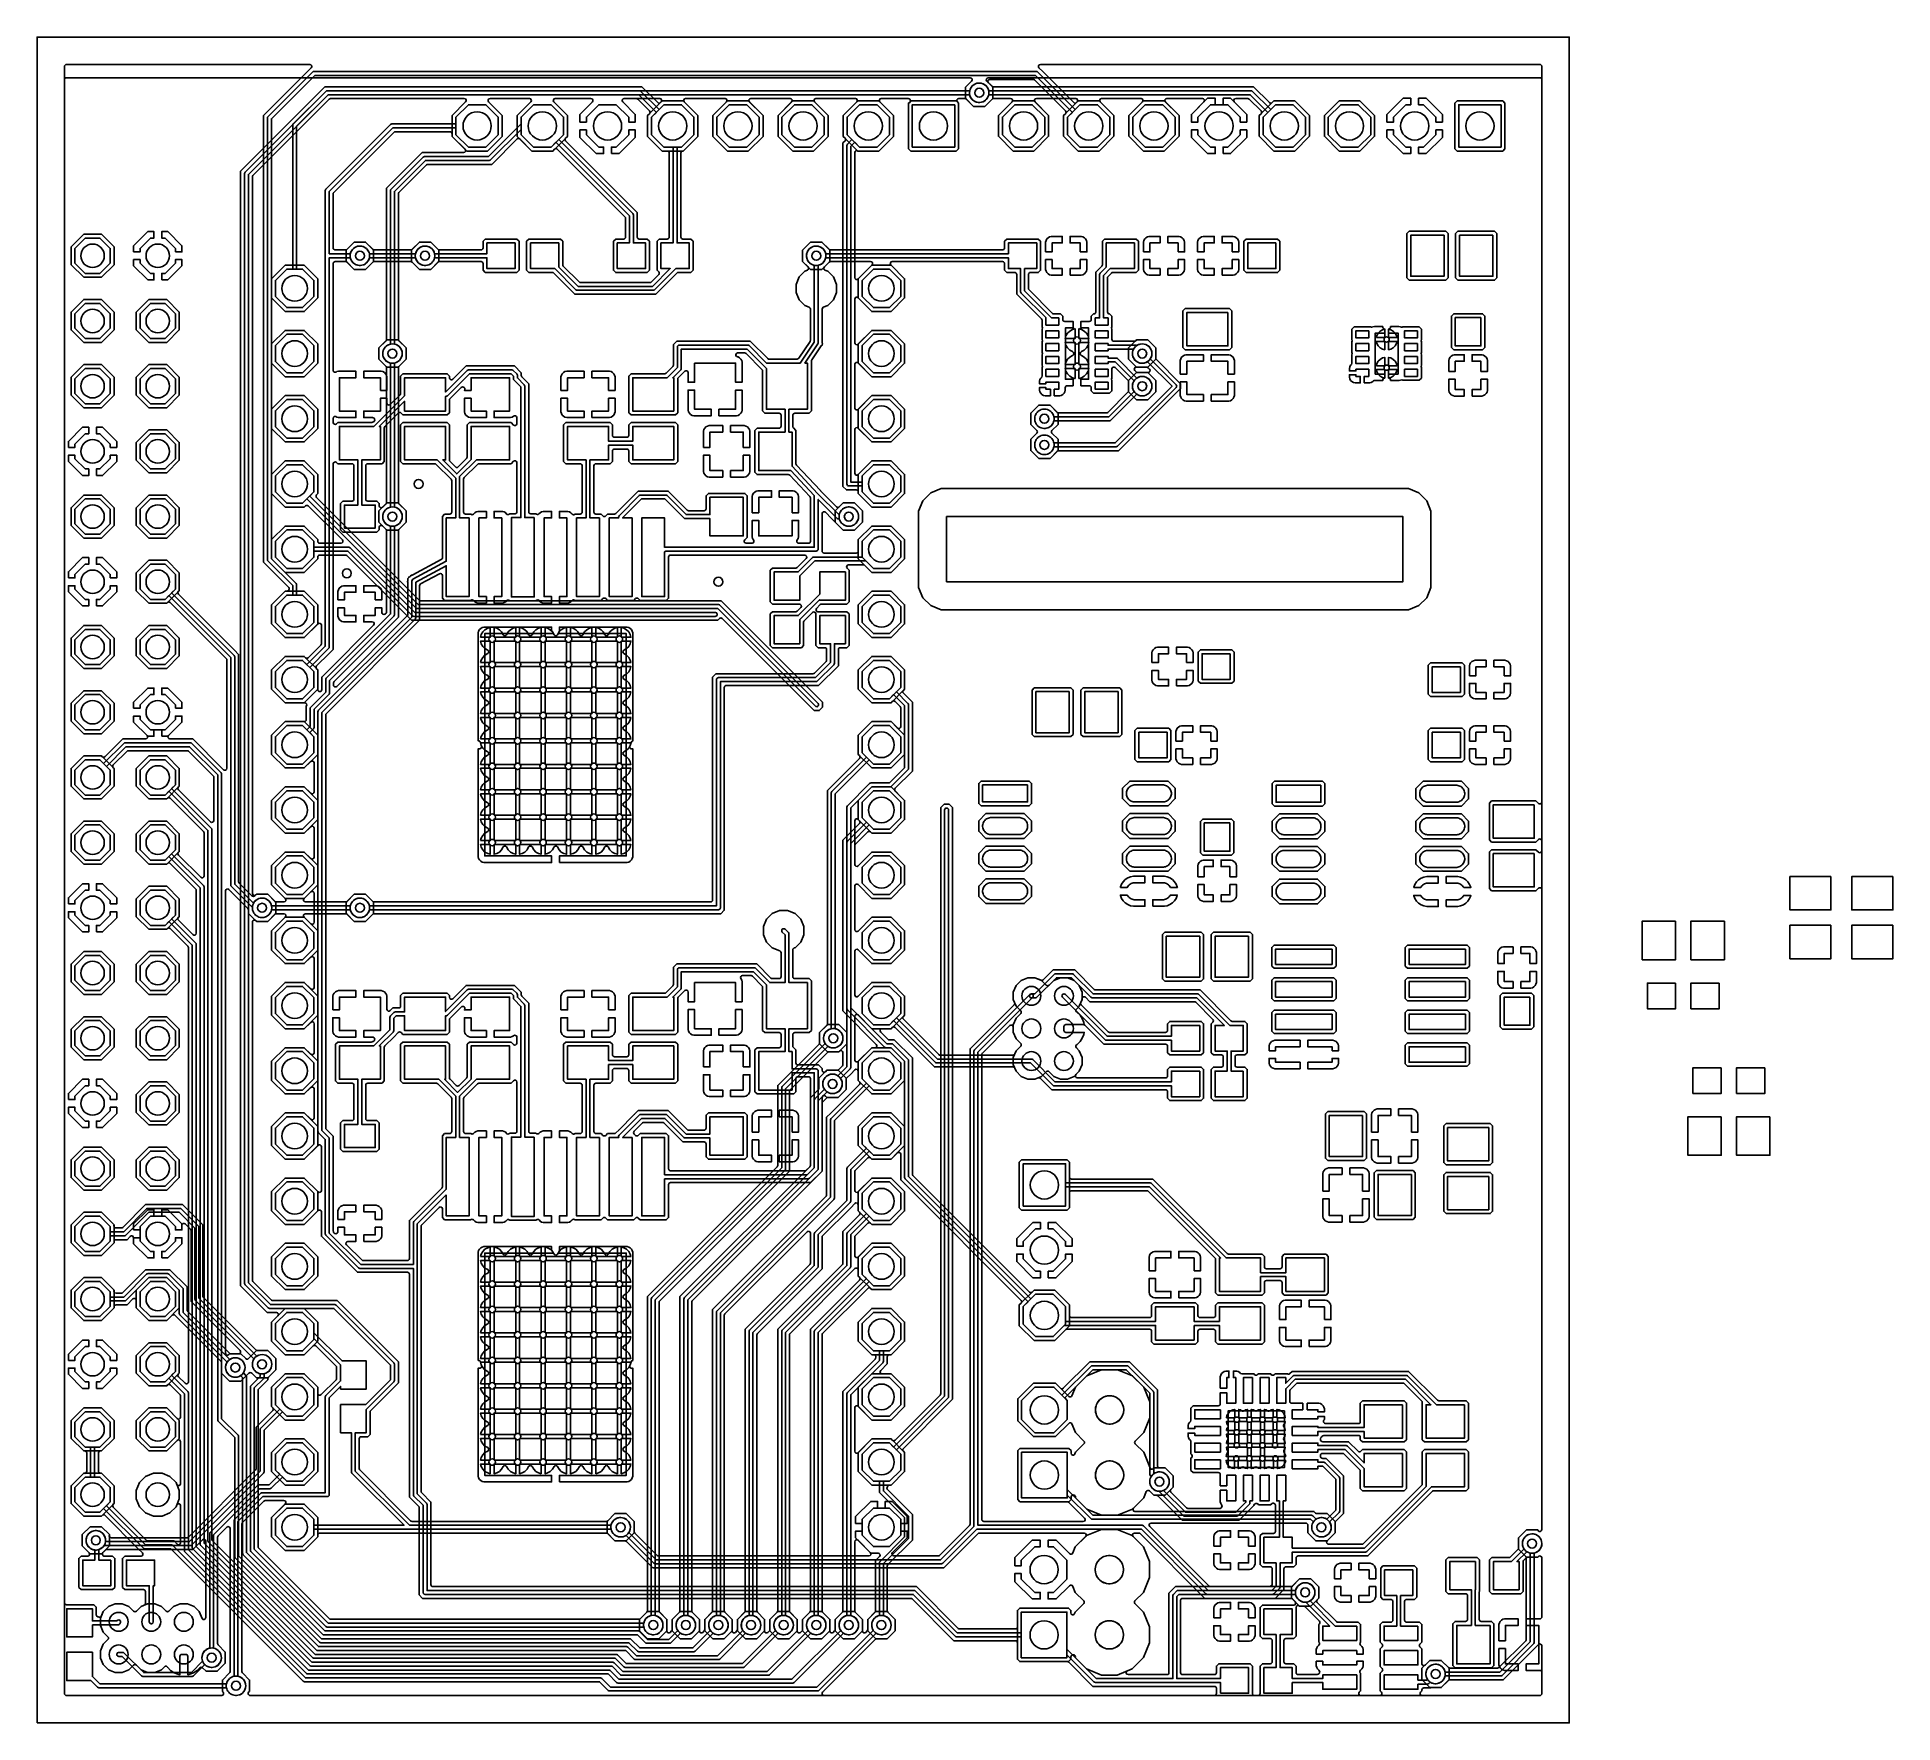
# Model space of a CAD drawing. Header units: millimetres. Extents: x 3.9 to 76.2, y 2.5 to 68.2.
import ezdxf

# ---------------------------------------------------------------- set-up
doc = ezdxf.new("R2010")
doc.units = ezdxf.units.MM

msp = doc.modelspace()

# ---------------------------------------------------------------- linework, layer by layer
at = {"layer": '16_copper'}
for points in [[(26.501, 65.572), (25.818, 65.572), (25.334, 65.089), (25.334, 64.9), (25.08, 64.9), (25.08, 65.194), (25.567, 65.681, 0.668179), (25.514, 65.811), (24.121, 65.811, 0.668179), (24.067, 65.681), (24.597, 65.152), (24.597, 64.342), (24.526, 64.272, 0.414214), (24.526, 64.164), (27.162, 61.527), (27.162, 61.527), (27.319, 61.371), (27.319, 60.419, 0.414214), (27.395, 60.342), (27.703, 60.342), (27.792, 60.253), (27.792, 59.127), (27.703, 59.038), (26.477, 59.038), (26.388, 59.127), (26.388, 60.253), (26.477, 60.342), (26.785, 60.342, 0.414214), (26.861, 60.419), (26.861, 61.15, 0.198912), (26.839, 61.204), (24.203, 63.841, 0.414214), (24.095, 63.841), (24.024, 63.77), (23.214, 63.77), (22.744, 64.241, 0.414214), (22.636, 64.241), (21.646, 63.251), (19.156, 63.251, 0.198912), (19.102, 63.228), (18.031, 62.158, 0.198912), (18.009, 62.104), (18.009, 56.433, 0.198912), (18.031, 56.379), (18.311, 56.1), (18.311, 55.66), (18, 55.349), (17.56, 55.349), (17.249, 55.66), (17.249, 56.1), (17.529, 56.379, 0.198912), (17.551, 56.433), (17.551, 62.325), (18.935, 63.708), (20.552, 63.708, 0.668179), (20.606, 63.838), (20.102, 64.342), (20.102, 64.442, 0.414214), (20.026, 64.519), (17.883, 64.519, 0.198912), (17.83, 64.496), (15.491, 62.158, 0.198912), (15.469, 62.104), (15.469, 59.995, 0.414214), (15.545, 59.919), (15.957, 59.919, 0.198912), (16.011, 59.941), (16.29, 60.221), (16.73, 60.221), (17.041, 59.91), (17.041, 59.47), (16.73, 59.159), (16.29, 59.159), (16.011, 59.439, 0.198912), (15.957, 59.461), (15.545, 59.461, 0.414214), (15.469, 59.385), (15.469, 55.226, 0.430461), (15.549, 55.151), (15.556, 55.151, 0.166118), (15.612, 55.177), (15.677, 55.194), (16.358, 55.194), (16.358, 54.94), (15.71, 54.94), (15.71, 53.64), (16.358, 53.64), (16.358, 53.386), (15.677, 53.386), (15.612, 53.403, 0.725039), (15.469, 53.354), (15.469, 53.198, 0.668179), (15.599, 53.144), (15.647, 53.192), (16.958, 53.192, 0.14431), (16.999, 53.205), (17.004, 53.209, 0.971902), (16.999, 53.386), (16.662, 53.386), (16.662, 53.64), (17.31, 53.64), (17.31, 54.138), (17.564, 54.138), (17.564, 53.951, 0.668179), (17.694, 53.897), (18.075, 54.279, 0.198912), (18.098, 54.332), (18.098, 55.003), (18.187, 55.092), (19.913, 55.092), (20.002, 55.003), (20.002, 54.933, 0.668179), (20.132, 54.879), (20.651, 55.397), (22.529, 55.397), (22.797, 55.129), (22.797, 55.028, 0.198912), (22.82, 54.974), (23.089, 54.705), (23.089, 49.719, 0.414214), (23.165, 49.642), (23.368, 49.642, 0.461669), (23.485, 49.634), (23.529, 49.678), (23.587, 49.712), (23.652, 49.729), (23.978, 49.729), (23.978, 49.475), (23.685, 49.475), (23.685, 46.415), (23.978, 46.415), (23.978, 46.161), (23.652, 46.161), (23.587, 46.178), (23.529, 46.212, 0.494508), (23.404, 46.274), (23.399, 46.271, 0.096121), (23.368, 46.248), (22.352, 46.248, 0.461669), (22.235, 46.256), (22.191, 46.212), (22.133, 46.178), (22.068, 46.161), (21.742, 46.161), (21.742, 46.415), (22.035, 46.415), (22.035, 49.475), (21.742, 49.475), (21.742, 49.729), (22.068, 49.729), (22.133, 49.712), (22.191, 49.678, 0.494508), (22.316, 49.616), (22.321, 49.619, 0.096121), (22.352, 49.642), (22.555, 49.642, 0.414214), (22.631, 49.719), (22.631, 51.632, 0.668179), (22.501, 51.686), (22.403, 51.588), (21.142, 51.588, 0.198912), (21.089, 51.565), (20.571, 51.048, 0.198912), (20.549, 50.994), (20.549, 49.704, 0.414214), (20.625, 49.627), (20.828, 49.627, 0.420503), (20.937, 49.626), (20.989, 49.678), (21.047, 49.712), (21.112, 49.729), (21.438, 49.729), (21.438, 49.475), (21.145, 49.475), (21.145, 46.415), (21.438, 46.415), (21.438, 46.161), (21.112, 46.161), (21.047, 46.178), (20.989, 46.212), (20.937, 46.264, 0.200456), (20.883, 46.285), (20.877, 46.286, 0.143419), (20.828, 46.263), (19.812, 46.263), (19.723, 46.352), (19.723, 47.234, 0.568256), (19.61, 47.301), (18.877, 46.904, 0.275302), (18.837, 46.837), (18.837, 45.491), (15.204, 41.857, 0.198912), (15.181, 41.803), (15.181, 25.71, 0.198912), (15.204, 25.656), (15.469, 25.391), (15.469, 21.716, 0.128235), (15.478, 21.679), (15.48, 21.677, 0.979353), (15.656, 21.681), (15.656, 21.848), (15.91, 21.848), (15.91, 21.55), (16.358, 21.55), (16.358, 21.296), (16.041, 21.296, 0.668179), (15.987, 21.166), (16.582, 20.571, 0.198912), (16.636, 20.549), (18.364, 20.549, 0.414214), (18.44, 20.625), (18.44, 22.11), (18.597, 22.266), (19.7, 23.369, 0.198912), (19.723, 23.423), (19.723, 25.408), (19.812, 25.497), (20.015, 25.497, 0.414214), (20.091, 25.574), (20.091, 26.864, 0.198912), (20.069, 26.918), (19.551, 27.435, 0.198912), (19.498, 27.458), (18.187, 27.458), (18.098, 27.547), (18.098, 28.973), (18.187, 29.062), (19.913, 29.062), (20.002, 28.973), (20.002, 27.662, 0.198912), (20.025, 27.609), (20.266, 27.367, 0.414214), (20.374, 27.367), (20.665, 27.659, 0.198912), (20.688, 27.712), (20.688, 28.973), (20.777, 29.062), (22.403, 29.062), (22.501, 28.964, 0.668179), (22.631, 29.018), (22.631, 29.258, 0.574475), (22.496, 29.307), (22.438, 29.273), (22.373, 29.256), (21.742, 29.256), (21.742, 29.51), (22.34, 29.51), (22.34, 30.81), (20.84, 30.81), (20.84, 30.312), (20.586, 30.312, 0.941151), (20.456, 30.426), (20.025, 29.995, 0.198912), (20.002, 29.941), (20.002, 29.447), (19.913, 29.358), (18.187, 29.358), (18.113, 29.432, 0.414214), (18.005, 29.432), (17.827, 29.254), (17.485, 28.911, 0.198912), (17.462, 28.858), (17.462, 27.547), (17.373, 27.458), (16.815, 27.458, 0.414214), (16.739, 27.381), (16.739, 26.079, 0.414214), (16.815, 26.002), (17.173, 26.002), (17.262, 25.913), (17.262, 24.887), (17.173, 24.798), (15.847, 24.798), (15.758, 24.887), (15.758, 25.913), (15.847, 26.002), (16.205, 26.002, 0.414214), (16.281, 26.079), (16.281, 27.381, 0.414214), (16.205, 27.458), (15.647, 27.458), (15.558, 27.547), (15.558, 28.973), (15.647, 29.062), (16.958, 29.062, 0.14431), (16.999, 29.075), (17.004, 29.079, 0.971919), (16.999, 29.256), (16.662, 29.256), (16.662, 29.51), (17.31, 29.51), (17.31, 30.81), (16.662, 30.81), (16.662, 31.064), (17.343, 31.064), (17.408, 31.047), (17.466, 31.013), (17.513, 30.966), (17.547, 30.908), (17.564, 30.843), (17.564, 30.339, 0.668179), (17.694, 30.286), (17.797, 30.389), (18.021, 30.389, 0.414214), (18.098, 30.465), (18.098, 30.873), (18.187, 30.962), (19.913, 30.962), (20.002, 30.873), (20.002, 30.803, 0.668179), (20.132, 30.749), (20.651, 31.267), (22.529, 31.267), (22.797, 30.999), (22.797, 30.898, 0.198912), (22.82, 30.844), (23.089, 30.575), (23.089, 25.589, 0.414214), (23.165, 25.512), (23.368, 25.512, 0.461669), (23.485, 25.504), (23.529, 25.548), (23.587, 25.582), (23.652, 25.599), (23.978, 25.599), (23.978, 25.345), (23.685, 25.345), (23.685, 22.285), (23.978, 22.285), (23.978, 22.031), (23.652, 22.031), (23.587, 22.048), (23.529, 22.082, 0.494508), (23.404, 22.144), (23.399, 22.141, 0.096121), (23.368, 22.118), (22.352, 22.118, 0.461669), (22.235, 22.126), (22.191, 22.082), (22.133, 22.048), (22.068, 22.031), (21.742, 22.031), (21.742, 22.285), (22.035, 22.285), (22.035, 25.345), (21.742, 25.345), (21.742, 25.599), (22.068, 25.599), (22.133, 25.582), (22.191, 25.548, 0.494508), (22.316, 25.486), (22.321, 25.489, 0.096121), (22.352, 25.512), (22.555, 25.512, 0.414214), (22.631, 25.589), (22.631, 27.502, 0.668179), (22.501, 27.556), (22.403, 27.458), (21.142, 27.458, 0.198912), (21.089, 27.435), (20.571, 26.918, 0.198912), (20.549, 26.864), (20.549, 25.574, 0.414214), (20.625, 25.497), (20.828, 25.497, 0.420503), (20.937, 25.496), (20.989, 25.548), (21.047, 25.582), (21.112, 25.599), (21.438, 25.599), (21.438, 25.345), (21.145, 25.345), (21.145, 22.285), (21.438, 22.285), (21.438, 22.031), (21.112, 22.031), (21.047, 22.048), (20.989, 22.082), (20.937, 22.134, 0.200456), (20.883, 22.155), (20.877, 22.156, 0.143419), (20.828, 22.133), (19.812, 22.133), (19.723, 22.222), (19.723, 22.561, 0.668179), (19.593, 22.615), (18.92, 21.943, 0.198912), (18.898, 21.889), (18.898, 11.556, 0.198912), (18.92, 11.502), (19.279, 11.144), (19.279, 7.925, 0.414214), (19.355, 7.849), (38.195, 7.849), (39.823, 6.22, 0.198912), (39.877, 6.198), (42.052, 6.198, 0.414214), (42.129, 6.274), (42.129, 6.921), (42.218, 7.01), (44.122, 7.01), (44.211, 6.921), (44.211, 6.826, 0.820685), (44.358, 6.797), (44.382, 6.856), (44.711, 7.185, 0.414214), (44.711, 7.293), (44.382, 7.622), (44.285, 7.858, 0.534516), (44.16, 7.883), (43.643, 7.366), (43.322, 7.366), (43.322, 7.62), (43.538, 7.62), (44.059, 8.141), (44.059, 8.877), (43.538, 9.398), (43.322, 9.398), (43.322, 9.652), (43.643, 9.652), (44.16, 9.135, 0.534516), (44.285, 9.16), (44.382, 9.396), (44.788, 9.801, 0.668179), (44.734, 9.931), (40.639, 9.931, 0.198912), (40.585, 9.909), (39.418, 8.741), (39.261, 8.585), (27.922, 8.585), (27.765, 8.741), (26.9, 9.607, 0.198912), (26.846, 9.629), (26.45, 9.629), (26.139, 9.94), (26.139, 10.38), (26.45, 10.691), (26.89, 10.691), (27.201, 10.38), (27.201, 9.984, 0.198912), (27.223, 9.93), (28.089, 9.065, 0.198912), (28.142, 9.042), (36.344, 9.042, 0.668179), (36.398, 9.172), (35.826, 9.744), (35.826, 10.008), (36.08, 10.008), (36.08, 9.849), (36.519, 9.41), (37.141, 9.41), (37.58, 9.849), (37.58, 10.008), (37.834, 10.008), (37.834, 9.744), (37.262, 9.172, 0.668179), (37.316, 9.042), (39.041, 9.042, 0.198912), (39.094, 9.065), (40.262, 10.232, 0.198912), (40.284, 10.286), (40.284, 28.797), (40.441, 28.953), (42.002, 30.514, 0.303343), (42.018, 30.597), (41.967, 30.721), (41.967, 31.001), (42.074, 31.26), (42.273, 31.459), (42.532, 31.566), (42.812, 31.566), (43.071, 31.459), (43.253, 31.277, 0.414214), (43.361, 31.277), (43.543, 31.459), (43.802, 31.566), (44.082, 31.566), (44.341, 31.459), (44.54, 31.26), (44.647, 31.001), (44.647, 30.721), (44.54, 30.462), (44.425, 30.347, 0.233802), (44.404, 30.283), (44.406, 30.275, 0.220656), (44.456, 30.217), (44.568, 30.105), (44.657, 29.973), (44.717, 29.826), (44.734, 29.743), (44.018, 29.743, 0.414214), (43.942, 29.667), (43.942, 29.515, 0.414214), (44.018, 29.439), (44.734, 29.439), (44.717, 29.356), (44.657, 29.209), (44.568, 29.077), (44.456, 28.965, 0.566532), (44.425, 28.835), (44.54, 28.72), (44.647, 28.461), (44.647, 28.181), (44.54, 27.922), (44.341, 27.723), (44.082, 27.616), (43.802, 27.616), (43.543, 27.723), (43.361, 27.905, 0.414214), (43.253, 27.905), (43.071, 27.723), (42.812, 27.616), (42.532, 27.616), (42.273, 27.723), (42.074, 27.922), (41.967, 28.181), (41.967, 28.461), (42.074, 28.72), (42.256, 28.902, 0.414214), (42.256, 29.01), (42.074, 29.192), (41.967, 29.451), (41.967, 29.649, 0.668179), (41.837, 29.703), (40.764, 28.63, 0.198912), (40.742, 28.576), (40.742, 10.465, 0.414214), (40.818, 10.389), (44.694, 10.389, 0.668179), (44.748, 10.519), (44.138, 11.128, 0.198912), (44.084, 11.151), (42.228, 11.151), (42.139, 11.24), (42.139, 13.144), (42.228, 13.233), (44.132, 13.233), (44.221, 13.144), (44.221, 13.049, 0.820685), (44.368, 13.02), (44.392, 13.079), (44.721, 13.408, 0.414214), (44.721, 13.516), (44.392, 13.845), (44.252, 14.183, 0.534516), (44.128, 14.207), (43.611, 13.691), (42.749, 13.691), (42.139, 14.301), (42.139, 15.163), (42.749, 15.773), (43.611, 15.773), (43.81, 15.575, 0.414214), (43.917, 15.575), (44.945, 16.603), (46.495, 16.603), (47.591, 15.507), (47.591, 12.545, 0.414214), (47.667, 12.469), (47.884, 12.469), (48.195, 12.158), (48.195, 11.718), (47.884, 11.407), (47.444, 11.407), (47.274, 11.577, 0.534516), (47.15, 11.553), (47.048, 11.305), (46.651, 10.908, 0.668179), (46.705, 10.778), (53.68, 10.778), (53.745, 10.713, 0.198912), (53.799, 10.691), (54.195, 10.691), (54.506, 10.38), (54.506, 9.94), (54.195, 9.629), (53.755, 9.629), (53.444, 9.94), (53.444, 10.245, 0.414214), (53.368, 10.321), (47.336, 10.321, 0.668179), (47.282, 10.191), (49.602, 7.871, 0.198912), (49.656, 7.849), (52.787, 7.849, 0.198912), (52.841, 7.871), (53.12, 8.151), (53.56, 8.151), (53.871, 7.84), (53.871, 7.4), (53.56, 7.089), (53.12, 7.089), (52.841, 7.369, 0.198912), (52.787, 7.391), (49.435, 7.391), (46.918, 9.909, 0.198912), (46.864, 9.931), (46.686, 9.931, 0.668179), (46.632, 9.801), (47.038, 9.396), (47.276, 8.82), (47.276, 8.197), (47.038, 7.622), (46.709, 7.293, 0.414214), (46.709, 7.185), (47.038, 6.856), (47.276, 6.28), (47.276, 5.658), (47.038, 5.082), (46.597, 4.641), (46.021, 4.403), (45.399, 4.403), (44.823, 4.641), (44.382, 5.082, 0.969968), (44.217, 5.139), (44.214, 5.132, 0.068909), (44.211, 5.112), (44.211, 5.017), (44.122, 4.928), (42.218, 4.928), (42.129, 5.017), (42.129, 5.664, 0.414214), (42.052, 5.74), (39.656, 5.74), (38.028, 7.369, 0.198912), (37.974, 7.391), (18.955, 7.391), (18.821, 7.525), (18.821, 10.923, 0.198912), (18.799, 10.977), (18.44, 11.335), (18.44, 20.015, 0.414214), (18.364, 20.091), (16.415, 20.091), (15.011, 21.495), (15.011, 22.441, 0.668179), (14.881, 22.495), (14.344, 21.958), (13.596, 21.958), (13.068, 22.486), (13.068, 23.234), (13.596, 23.762), (14.344, 23.762), (14.881, 23.225, 0.668179), (15.011, 23.279), (15.011, 24.981, 0.668179), (14.881, 25.035), (14.344, 24.498), (13.596, 24.498), (13.068, 25.026), (13.068, 25.774), (13.596, 26.302), (14.344, 26.302), (14.594, 26.052, 0.668179), (14.724, 26.106), (14.724, 27.234, 0.668179), (14.594, 27.288), (14.344, 27.038), (13.596, 27.038), (13.068, 27.566), (13.068, 28.314), (13.596, 28.842), (14.344, 28.842), (14.594, 28.592, 0.668179), (14.724, 28.646), (14.724, 29.774, 0.668179), (14.594, 29.828), (14.344, 29.578), (13.596, 29.578), (13.068, 30.106), (13.068, 30.854), (13.596, 31.382), (14.344, 31.382), (14.594, 31.132, 0.668179), (14.724, 31.186), (14.724, 32.314, 0.668179), (14.594, 32.368), (14.344, 32.118), (13.596, 32.118), (13.068, 32.646), (13.068, 33.394), (13.596, 33.922), (14.344, 33.922), (14.594, 33.672, 0.668179), (14.724, 33.726), (14.724, 34.854, 0.668179), (14.594, 34.908), (14.344, 34.658), (13.596, 34.658), (13.068, 35.186), (13.068, 35.934), (13.596, 36.462), (14.344, 36.462), (14.594, 36.212, 0.668179), (14.724, 36.266), (14.724, 37.394, 0.668179), (14.594, 37.448), (14.344, 37.198), (13.596, 37.198), (13.068, 37.726), (13.068, 38.474), (13.596, 39.002), (14.344, 39.002), (14.594, 38.752, 0.668179), (14.724, 38.806), (14.724, 39.934, 0.668179), (14.594, 39.988), (14.344, 39.738), (13.596, 39.738), (13.068, 40.266), (13.068, 41.014), (13.596, 41.542), (14.343, 41.542, 0.414214), (14.419, 41.619), (14.419, 42.151, 0.648456), (14.363, 42.278), (13.596, 42.278), (13.068, 42.806), (13.068, 43.554), (13.596, 44.082), (14.344, 44.082), (14.393, 44.034, 0.414214), (14.5, 44.034), (14.989, 44.522, 0.198912), (15.011, 44.576), (15.011, 45.301, 0.668179), (14.881, 45.355), (14.344, 44.818), (13.596, 44.818), (13.068, 45.346), (13.068, 46.094), (13.596, 46.622), (13.665, 46.622, 0.294756), (13.735, 46.667), (13.736, 46.673, 0.415088), (13.719, 46.798), (12.759, 47.758), (12.759, 65.152), (14.47, 66.863), (14.617, 67.01, 0.668179), (14.563, 67.14), (5.078, 67.14, 0.414214), (5.002, 67.064), (5.002, 7.217, 0.414214), (5.078, 7.14), (6.151, 7.14), (6.24, 7.051), (6.24, 6.743, 0.374459), (6.306, 6.667), (6.311, 6.667, 0.512058), (6.447, 6.714), (6.514, 6.876), (6.713, 7.075), (6.972, 7.182), (7.252, 7.182), (7.511, 7.075), (7.693, 6.893, 0.414214), (7.801, 6.893), (7.983, 7.075), (8.106, 7.126, 0.303351), (8.153, 7.196), (8.153, 7.653, 0.414214), (8.077, 7.73), (7.349, 7.73), (7.26, 7.819), (7.26, 8.945), (7.349, 9.034), (7.984, 9.034, 0.668179), (8.038, 9.164), (7.877, 9.326), (6.581, 10.622, 0.414222), (6.473, 10.622), (6.443, 10.592), (5.749, 10.592), (5.258, 11.083), (5.258, 11.777), (5.749, 12.268, 0.572064), (5.867, 12.344), (5.867, 13.056, 0.414214), (5.791, 13.132), (5.749, 13.132), (5.258, 13.623), (5.258, 14.317), (5.749, 14.808), (6.443, 14.808), (6.934, 14.317), (6.934, 13.623), (6.443, 13.132, 0.572064), (6.325, 13.056), (6.325, 12.344, 0.414214), (6.401, 12.268), (6.443, 12.268), (6.934, 11.777), (6.934, 11.083, 0.572085), (6.904, 10.945), (8.2, 9.649, 0.198912), (8.254, 9.627), (9.269, 9.627), (9.395, 9.501, 0.668179), (9.525, 9.555), (9.525, 11.003, 0.820685), (9.378, 11.032), (9.347, 10.955), (9.111, 10.719), (8.803, 10.592), (8.469, 10.592), (8.161, 10.719), (7.925, 10.955), (7.798, 11.263), (7.798, 11.597), (7.925, 11.905), (8.161, 12.141), (8.469, 12.268), (8.803, 12.268), (9.111, 12.141), (9.347, 11.905), (9.378, 11.828, 0.820685), (9.525, 11.857), (9.525, 13.49, 0.668179), (9.395, 13.544), (8.983, 13.132), (8.289, 13.132), (7.798, 13.623), (7.798, 14.317), (8.289, 14.808), (8.983, 14.808), (9.395, 14.396, 0.668179), (9.525, 14.45), (9.525, 15.266, 0.198912), (9.503, 15.32), (9.121, 15.702, 0.414222), (9.013, 15.702), (8.983, 15.672), (8.289, 15.672), (7.798, 16.163), (7.798, 16.857), (8.289, 17.348), (8.983, 17.348), (9.474, 16.857), (9.474, 16.163, 0.572085), (9.444, 16.025), (9.7, 15.77, 0.668179), (9.83, 15.823), (9.83, 32.741, 0.198912), (9.807, 32.795), (9.121, 33.482, 0.414222), (9.013, 33.482), (8.983, 33.452), (8.289, 33.452), (7.798, 33.943), (7.798, 34.637), (8.289, 35.128), (8.983, 35.128), (9.474, 34.637), (9.474, 33.943, 0.572085), (9.444, 33.805), (10.005, 33.245, 0.668179), (10.135, 33.299), (10.135, 34.977, 0.198912), (10.112, 35.03), (9.121, 36.022, 0.414222), (9.013, 36.022), (8.983, 35.992), (8.289, 35.992), (7.798, 36.483), (7.798, 37.177), (8.289, 37.668), (8.983, 37.668), (9.474, 37.177), (9.474, 36.483, 0.572085), (9.444, 36.345), (10.309, 35.48, 0.668179), (10.439, 35.534), (10.439, 37.212, 0.198912), (10.417, 37.266), (9.121, 38.562, 0.414222), (9.013, 38.562), (8.983, 38.532), (8.289, 38.532), (7.798, 39.023), (7.798, 39.717), (8.289, 40.208), (8.983, 40.208), (9.474, 39.717), (9.474, 39.023, 0.572085), (9.444, 38.885), (10.69, 37.639, 0.668179), (10.82, 37.693), (10.82, 39.371, 0.198912), (10.798, 39.425), (9.834, 40.389, 0.198912), (9.78, 40.411), (7.492, 40.411, 0.198912), (7.438, 40.389), (6.904, 39.855, 0.414222), (6.904, 39.747), (6.934, 39.717), (6.934, 39.023), (6.443, 38.532), (5.749, 38.532), (5.258, 39.023), (5.258, 39.717), (5.749, 40.208), (6.443, 40.208, 0.572085), (6.581, 40.178), (7.271, 40.869), (8.164, 40.869, 0.668179), (8.218, 40.999), (7.696, 41.521), (7.696, 41.758), (7.95, 41.758), (7.95, 41.626), (8.352, 41.224), (8.92, 41.224), (9.322, 41.626), (9.322, 41.758), (9.576, 41.758), (9.576, 41.521), (9.054, 40.999, 0.668179), (9.108, 40.869), (10.001, 40.869), (11.121, 39.748), (11.198, 39.671, 0.668179), (11.328, 39.725), (11.328, 43.943, 0.198912), (11.306, 43.997), (9.121, 46.182, 0.414222), (9.013, 46.182), (8.983, 46.152), (8.289, 46.152), (7.798, 46.643), (7.798, 47.337), (8.289, 47.828), (8.983, 47.828), (9.474, 47.337), (9.474, 46.643, 0.572085), (9.444, 46.505), (11.629, 44.32), (11.629, 44.32), (11.786, 44.164), (11.786, 35.305, 0.198912), (11.808, 35.251), (12.306, 34.754, 0.414214), (12.413, 34.754), (12.48, 34.821), (12.92, 34.821), (13.231, 34.51), (13.231, 34.07), (12.92, 33.759), (12.48, 33.759), (12.169, 34.07), (12.169, 34.212, 0.198912), (12.147, 34.266), (11.485, 34.928), (11.485, 34.928), (11.408, 35.005, 0.668179), (11.278, 34.951), (11.278, 16.939, 0.668189), (11.408, 16.885), (11.436, 16.914), (11.876, 16.914), (12.061, 16.729, 0.414214), (12.168, 16.729), (12.48, 17.041), (12.92, 17.041), (13.231, 16.73), (13.231, 16.29), (12.951, 16.011, 0.198912), (12.929, 15.957), (12.929, 15.907), (12.57, 15.549, 0.198912), (12.548, 15.495), (12.548, 9.397, 0.198912), (12.57, 9.343), (15.312, 6.601, 0.198912), (15.366, 6.579), (27.387, 6.579, 0.198912), (27.441, 6.601), (27.72, 6.881), (28.16, 6.881), (28.471, 6.57), (28.471, 6.118, 0.668189), (28.601, 6.064), (28.657, 6.12, 0.198905), (28.679, 6.174), (28.679, 6.57), (28.99, 6.881), (29.43, 6.881), (29.741, 6.57), (29.741, 6.118, 0.668189), (29.871, 6.064), (29.927, 6.12, 0.198905), (29.949, 6.174), (29.949, 6.57), (30.26, 6.881), (30.7, 6.881), (31.011, 6.57), (31.011, 6.118, 0.668189), (31.141, 6.064), (31.197, 6.12, 0.198905), (31.219, 6.174), (31.219, 6.57), (31.53, 6.881), (31.97, 6.881), (32.281, 6.57), (32.281, 6.118, 0.668189), (32.411, 6.064), (32.467, 6.12, 0.198905), (32.489, 6.174), (32.489, 6.57), (32.8, 6.881), (33.24, 6.881), (33.551, 6.57), (33.551, 6.118, 0.668189), (33.681, 6.064), (33.737, 6.12, 0.198905), (33.759, 6.174), (33.759, 6.57), (34.07, 6.881), (34.51, 6.881), (34.821, 6.57), (34.821, 6.118, 0.668189), (34.951, 6.064), (35.007, 6.12, 0.198905), (35.029, 6.174), (35.029, 6.57), (35.34, 6.881), (35.78, 6.881), (36.091, 6.57), (36.091, 6.118, 0.668189), (36.221, 6.064), (36.277, 6.12, 0.198905), (36.299, 6.174), (36.299, 6.57), (36.61, 6.881), (37.05, 6.881), (37.361, 6.57), (37.361, 6.13), (37.05, 5.819), (36.654, 5.819, 0.198912), (36.6, 5.797), (34.592, 3.788), (34.592, 3.788), (34.54, 3.737, 0.668189), (34.594, 3.607), (62.484, 3.607, 0.414214), (62.56, 3.683), (62.56, 5.538, 0.668179), (62.43, 5.592), (61.211, 4.373), (61.055, 4.216), (58.973, 4.216, 0.198912), (58.919, 4.194), (58.64, 3.914), (58.2, 3.914), (57.889, 4.225), (57.889, 4.665), (58.2, 4.976), (58.64, 4.976), (58.919, 4.696, 0.198912), (58.973, 4.674), (60.834, 4.674, 0.198912), (60.888, 4.696), (61.931, 5.739, 0.198912), (61.953, 5.793), (61.953, 8.972, 0.198912), (61.931, 9.026), (61.651, 9.305), (61.651, 9.745), (61.962, 10.056), (62.402, 10.056, 0.859708), (62.56, 10.081), (62.56, 67.064, 0.414214), (62.484, 67.14), (43.022, 67.14, 0.668179), (42.968, 67.01), (43.115, 66.863), (44.324, 65.654, 0.414214), (44.432, 65.654), (44.502, 65.725), (45.312, 65.725), (45.885, 65.152), (45.885, 64.343), (45.312, 63.77), (44.502, 63.77), (43.93, 64.343), (43.93, 65.152), (44.001, 65.223, 0.414214), (44.001, 65.331), (42.791, 66.54, 0.198912), (42.738, 66.562), (41.052, 66.562, 0.668179), (40.998, 66.432), (41.171, 66.26), (41.171, 65.82), (40.86, 65.509), (40.42, 65.509), (40.141, 65.789, 0.198912), (40.087, 65.811), (39.845, 65.811, 0.668179), (39.791, 65.681), (39.837, 65.635), (39.837, 63.859), (39.747, 63.77), (37.971, 63.77), (37.882, 63.859), (37.882, 65.635, 0.961205), (37.874, 65.811), (36.821, 65.811, 0.668179), (36.767, 65.681), (37.297, 65.152), (37.297, 64.342), (36.724, 63.77), (35.914, 63.77, 0.638608), (35.789, 63.712), (35.789, 58.839, 0.668179), (35.919, 58.785), (36.456, 59.322), (37.204, 59.322), (37.732, 58.794), (37.732, 58.046), (37.204, 57.518), (36.456, 57.518), (35.919, 58.055, 0.668179), (35.789, 58.001), (35.789, 56.299, 0.668179), (35.919, 56.245), (36.456, 56.782), (37.204, 56.782), (37.732, 56.254), (37.732, 55.506), (37.204, 54.978), (36.456, 54.978), (35.919, 55.515, 0.668179), (35.789, 55.461), (35.789, 53.759, 0.668179), (35.919, 53.705), (36.456, 54.242), (37.204, 54.242), (37.732, 53.714), (37.732, 52.966), (37.204, 52.438), (36.456, 52.438), (35.919, 52.975, 0.668179), (35.789, 52.921), (35.789, 51.219, 0.668179), (35.919, 51.165), (36.456, 51.702), (37.204, 51.702), (37.732, 51.174), (37.732, 50.426), (37.204, 49.898), (36.456, 49.898), (35.928, 50.426), (35.928, 50.495, 0.414214), (35.851, 50.571), (35.465, 50.571), (35.331, 50.705), (35.331, 64.083), (35.413, 64.164, 0.414214), (35.413, 64.272), (35.342, 64.342), (35.342, 65.152), (35.871, 65.681, 0.668179), (35.817, 65.811), (34.281, 65.811, 0.668179), (34.227, 65.681), (34.757, 65.152), (34.757, 64.342), (34.184, 63.77), (33.374, 63.77), (32.802, 64.342), (32.802, 65.152), (33.331, 65.681, 0.668179), (33.277, 65.811), (31.741, 65.811, 0.668179), (31.687, 65.681), (32.217, 65.152), (32.217, 64.342), (31.644, 63.77), (30.834, 63.77), (30.262, 64.342), (30.262, 65.152), (30.791, 65.681, 0.668179), (30.737, 65.811), (29.201, 65.811, 0.668179), (29.147, 65.681), (29.677, 65.152), (29.677, 64.342), (29.104, 63.77, 0.450528), (29.019, 63.694), (29.019, 60.419, 0.414214), (29.095, 60.342), (29.403, 60.342), (29.492, 60.253), (29.492, 59.127), (29.403, 59.038), (28.912, 59.038, 0.198912), (28.859, 59.015), (28.035, 58.191), (24.885, 58.191), (24.061, 59.015, 0.198912), (24.008, 59.038), (23.097, 59.038), (23.008, 59.127), (23.008, 60.253), (23.097, 60.342), (24.323, 60.342), (24.412, 60.253), (24.412, 59.342, 0.198912), (24.435, 59.289), (25.052, 58.671, 0.198912), (25.106, 58.649), (27.814, 58.649, 0.198912), (27.868, 58.671), (28.152, 58.955, 0.414214), (28.152, 59.063), (28.088, 59.127), (28.088, 60.253), (28.177, 60.342), (28.485, 60.342, 0.414214), (28.561, 60.419), (28.561, 63.694, 0.414214), (28.485, 63.77), (28.294, 63.77), (27.722, 64.342), (27.722, 65.152), (28.251, 65.681, 0.668179), (28.197, 65.811), (26.805, 65.811, 0.668179), (26.751, 65.681), (27.238, 65.194), (27.238, 64.9), (26.984, 64.9), (26.984, 65.089)], [(14.752, 66.715), (42.832, 66.715), (44.27, 65.277), (44.082, 65.089), (44.082, 64.406), (44.565, 63.922), (45.249, 63.922), (45.732, 64.406), (45.732, 65.089), (45.249, 65.572), (44.565, 65.572), (44.378, 65.385), (42.918, 66.845, 0.198912), (42.864, 66.867), (14.721, 66.867, 0.198912), (14.667, 66.845), (12.934, 65.111, 0.198912), (12.911, 65.057), (12.911, 47.853, 0.198912), (12.934, 47.799), (13.894, 46.839), (13.894, 46.47), (13.659, 46.47), (13.22, 46.031), (13.22, 45.409), (13.659, 44.97), (14.281, 44.97), (14.72, 45.409), (14.72, 46.031), (14.281, 46.47), (14.046, 46.47), (14.046, 46.87, 0.198912), (14.024, 46.924), (13.064, 47.885), (13.064, 65.026)], [(14.72, 58.109), (14.72, 58.731), (14.281, 59.17), (14.046, 59.17), (14.046, 64.738), (15.272, 65.964), (40.269, 65.964, 0.996924), (41.012, 66.114), (40.999, 66.162, 0.764884), (40.269, 66.116), (15.24, 66.116, 0.198912), (15.186, 66.094), (13.916, 64.824, 0.198912), (13.894, 64.77), (13.894, 59.17), (13.659, 59.17), (13.22, 58.731), (13.22, 58.109), (13.659, 57.67), (14.281, 57.67)], [(14.446, 43.764), (14.281, 43.93), (13.659, 43.93), (13.22, 43.491), (13.22, 42.869), (13.659, 42.43), (14.281, 42.43), (14.72, 42.869), (14.72, 43.491), (14.554, 43.656), (15.294, 44.396, 0.198912), (15.316, 44.45), (15.316, 59.614), (16.139, 59.614, 0.996924), (16.882, 59.764), (16.869, 59.812, 0.764884), (16.139, 59.766), (15.316, 59.766), (15.316, 62.198), (17.789, 64.671), (20.254, 64.671), (20.254, 64.406), (20.738, 63.922), (21.421, 63.922), (21.904, 64.406), (21.904, 65.089), (21.421, 65.572), (20.738, 65.572), (20.254, 65.089), (20.254, 64.823), (17.757, 64.823, 0.198912), (17.703, 64.801), (15.186, 62.284, 0.198912), (15.164, 62.23), (15.164, 44.482)], [(17.854, 55.508, 0.818106), (17.856, 56.251), (17.856, 62.198), (19.061, 63.403), (21.551, 63.403, 0.198912), (21.605, 63.426), (22.794, 64.615), (22.794, 64.406), (23.278, 63.922), (23.961, 63.922), (24.149, 64.11), (27.014, 61.245), (27.014, 60.19), (26.54, 60.19), (26.54, 59.19), (27.64, 59.19), (27.64, 60.19), (27.166, 60.19), (27.166, 61.277, 0.198912), (27.144, 61.33), (24.257, 64.218), (24.444, 64.406), (24.444, 65.089), (23.961, 65.572), (23.278, 65.572), (22.794, 65.089), (22.794, 64.819, 0.112968), (22.765, 64.801), (21.52, 63.556), (19.029, 63.556, 0.198912), (18.976, 63.533), (17.726, 62.284, 0.198912), (17.704, 62.23), (17.704, 56.251), (17.658, 56.239), (17.612, 56.22), (17.569, 56.195), (17.53, 56.165), (17.495, 56.13), (17.465, 56.091), (17.44, 56.048), (17.421, 56.002), (17.408, 55.954), (17.402, 55.905), (17.402, 55.855), (17.408, 55.806), (17.421, 55.758), (17.44, 55.712), (17.465, 55.669), (17.495, 55.63), (17.53, 55.595), (17.569, 55.565), (17.612, 55.54), (17.658, 55.521), (17.706, 55.508), (17.755, 55.502), (17.805, 55.502)], [(27.948, 58.345, 0.169977), (27.994, 58.366), (28.818, 59.19), (29.34, 59.19), (29.34, 60.19), (28.866, 60.19), (28.866, 63.922), (29.041, 63.922), (29.524, 64.406), (29.524, 65.089), (29.041, 65.572), (28.358, 65.572), (27.874, 65.089), (27.874, 64.406), (28.358, 63.922), (28.714, 63.922), (28.714, 60.19), (28.24, 60.19), (28.24, 59.19), (28.602, 59.19), (27.908, 58.496), (25.012, 58.496), (24.26, 59.248), (24.26, 60.19), (23.16, 60.19), (23.16, 59.19), (24.102, 59.19), (24.926, 58.366, 0.198912), (24.98, 58.344), (27.94, 58.344)], [(37.58, 50.489), (37.58, 51.111), (37.141, 51.55), (36.519, 51.55), (36.08, 51.111), (36.08, 50.876), (35.636, 50.876), (35.636, 63.956), (35.79, 64.11), (35.978, 63.922), (36.661, 63.922), (37.144, 64.406), (37.144, 65.089), (36.661, 65.572), (35.978, 65.572), (35.494, 65.089), (35.494, 64.406), (35.682, 64.218), (35.506, 64.042, 0.198912), (35.484, 63.988), (35.484, 50.8, 0.414214), (35.56, 50.724), (36.08, 50.724), (36.08, 50.489), (36.519, 50.05), (37.141, 50.05)], [(29.55, 55.51), (29.55, 54.762), (29.296, 54.762), (29.296, 55.139, 0.668179), (29.166, 55.193), (29.028, 55.055), (28.915, 54.941, 0.198912), (28.892, 54.888), (28.892, 53.577), (28.803, 53.488), (27.077, 53.488), (26.988, 53.577), (26.988, 55.003), (27.077, 55.092), (28.388, 55.092, 0.198912), (28.441, 55.115), (28.705, 55.378, 0.198912), (28.727, 55.432), (28.727, 56.229), (28.861, 56.363), (31.721, 56.363), (32.399, 55.685, 0.198912), (32.452, 55.662), (33.544, 55.662, 0.249321), (33.607, 55.696), (34.048, 56.351, 0.149458), (34.061, 56.393), (34.061, 57.611, 0.303351), (34.014, 57.682), (33.844, 57.752), (33.622, 57.974), (33.503, 58.263), (33.503, 58.577), (33.622, 58.866), (33.844, 59.088), (33.949, 59.131, 0.534516), (33.974, 59.255), (33.759, 59.47), (33.759, 59.91), (34.07, 60.221), (34.51, 60.221), (34.821, 59.91), (34.821, 59.47), (34.606, 59.255, 0.534516), (34.631, 59.131), (34.736, 59.088), (34.958, 58.866), (35.077, 58.577), (35.077, 58.263), (34.958, 57.974), (34.736, 57.752), (34.566, 57.682, 0.303351), (34.519, 57.611), (34.519, 56.329, 0.048027), (34.52, 56.315), (34.532, 56.251, 0.120673), (34.519, 56.207), (34.519, 56.205, 0.229083), (34.463, 56.148), (34.115, 55.632, 0.149458), (34.102, 55.59), (34.102, 53.647), (34.013, 53.558), (33.455, 53.558, 0.414214), (33.379, 53.481), (33.379, 53.038, 0.198912), (33.401, 52.985), (33.502, 52.883), (33.502, 51.581, 0.191002), (33.523, 51.529), (34.453, 50.54, 0.007621), (34.455, 50.538), (34.541, 50.452), (34.541, 50.452), (35.083, 49.911, 0.414214), (35.19, 49.911), (35.34, 50.061), (35.78, 50.061), (36.091, 49.75), (36.091, 49.31), (35.78, 48.999), (35.34, 48.999), (35.022, 49.318, 0.086334), (35.007, 49.34), (34.889, 49.458), (34.649, 49.698, 0.668179), (34.519, 49.644), (34.519, 48.184, 0.414214), (34.595, 48.108), (35.851, 48.108, 0.414214), (35.928, 48.184), (35.928, 48.634), (36.456, 49.162), (37.204, 49.162), (37.732, 48.634), (37.732, 47.886), (37.204, 47.358), (36.456, 47.358), (36.186, 47.628, 0.198912), (36.132, 47.65), (35.548, 47.65, 0.668179), (35.494, 47.52), (35.577, 47.437), (35.577, 46.211), (35.488, 46.122), (34.499, 46.122, 0.198912), (34.446, 46.099), (34.303, 45.956, 0.668179), (34.357, 45.826), (35.488, 45.826), (35.577, 45.737), (35.577, 44.511), (35.488, 44.422), (35.23, 44.422, 0.414214), (35.154, 44.345), (35.154, 43.72), (34.385, 42.951), (30.785, 42.951, 0.414214), (30.709, 42.875), (30.709, 34.195), (30.575, 34.061), (17.063, 34.061, 0.198912), (17.009, 34.039), (16.73, 33.759), (16.29, 33.759), (15.979, 34.07), (15.979, 34.51), (16.29, 34.821), (16.73, 34.821), (17.009, 34.541, 0.198912), (17.063, 34.519), (30.175, 34.519, 0.414214), (30.251, 34.595), (30.251, 43.275), (30.385, 43.409), (34.164, 43.409, 0.198912), (34.218, 43.431), (34.674, 43.887, 0.198912), (34.696, 43.941), (34.696, 44.345, 0.414214), (34.62, 44.422), (34.362, 44.422), (34.273, 44.511), (34.273, 45.742, 0.668179), (34.143, 45.796), (33.822, 45.475, 0.198912), (33.799, 45.422), (33.799, 44.511), (33.71, 44.422), (32.584, 44.422), (32.495, 44.511), (32.495, 45.737), (32.584, 45.826), (33.495, 45.826, 0.198912), (33.548, 45.849), (33.691, 45.992, 0.668179), (33.637, 46.122), (32.584, 46.122), (32.495, 46.211), (32.495, 47.437), (32.584, 47.526), (33.495, 47.526, 0.198912), (33.548, 47.549), (33.901, 47.901, 0.668179), (33.847, 48.031), (28.614, 48.031, 0.414214), (28.537, 47.955), (28.537, 46.352), (28.448, 46.263), (27.432, 46.263), (27.359, 46.336, 0.414214), (27.251, 46.336), (27.178, 46.263), (26.162, 46.263), (26.089, 46.336, 0.414214), (25.981, 46.336), (25.908, 46.263), (24.892, 46.263, 0.420503), (24.783, 46.264), (24.731, 46.212), (24.673, 46.178), (24.608, 46.161), (24.282, 46.161), (24.282, 46.415), (24.575, 46.415), (24.575, 49.475), (24.282, 49.475), (24.282, 49.729), (24.608, 49.729), (24.673, 49.712), (24.731, 49.678), (24.783, 49.626, 0.200456), (24.837, 49.604), (24.843, 49.604, 0.143419), (24.892, 49.627), (25.095, 49.627, 0.414214), (25.171, 49.704), (25.171, 51.511, 0.414214), (25.095, 51.588), (24.537, 51.588), (24.448, 51.677), (24.448, 53.103), (24.537, 53.192), (26.263, 53.192), (26.352, 53.103), (26.352, 52.695, 0.414214), (26.429, 52.619), (26.911, 52.619, 0.414214), (26.988, 52.695), (26.988, 53.103), (27.077, 53.192), (28.803, 53.192), (28.892, 53.103), (28.892, 51.677), (28.803, 51.588), (27.077, 51.588), (26.988, 51.677), (26.988, 52.085, 0.414214), (26.911, 52.161), (26.429, 52.161, 0.414214), (26.352, 52.085), (26.352, 51.677), (26.263, 51.588), (25.705, 51.588, 0.414214), (25.629, 51.511), (25.629, 49.704, 0.414214), (25.705, 49.627), (25.908, 49.627), (25.981, 49.554, 0.414214), (26.089, 49.554), (26.162, 49.627), (26.432, 49.627, 0.198912), (26.486, 49.65), (27.357, 50.521), (28.523, 50.521), (29.263, 49.781, 0.198912), (29.317, 49.759), (29.921, 49.759, 0.414214), (29.998, 49.835), (29.998, 50.343), (30.087, 50.432), (31.513, 50.432), (31.602, 50.343), (31.602, 48.717), (31.504, 48.619, 0.668179), (31.558, 48.489), (31.798, 48.489, 0.574475), (31.847, 48.624), (31.813, 48.682), (31.796, 48.747), (31.796, 49.378), (32.05, 49.378), (32.05, 48.78), (33.35, 48.78), (33.35, 49.378), (33.604, 49.378), (33.604, 48.747), (33.587, 48.682), (33.553, 48.624, 0.704674), (33.602, 48.489), (33.985, 48.489, 0.414214), (34.061, 48.565), (34.061, 50.259, 0.191002), (34.041, 50.311), (33.258, 51.144, 0.206846), (33.202, 51.168), (31.987, 51.168), (31.898, 51.257), (31.898, 52.883), (31.987, 52.972), (32.845, 52.972, 0.414214), (32.921, 53.049), (32.921, 53.481, 0.414214), (32.845, 53.558), (32.287, 53.558), (32.198, 53.647), (32.198, 55.208, 0.198912), (32.175, 55.261), (31.554, 55.883, 0.198912), (31.5, 55.905), (31.235, 55.905, 0.004353), (31.233, 55.905), (31.223, 55.904, 0.645385), (31.186, 55.771), (31.194, 55.765, 0.154445), (31.248, 55.747), (31.306, 55.713), (31.353, 55.666), (31.387, 55.608), (31.404, 55.543), (31.404, 54.762), (31.15, 54.762), (31.15, 55.51)], [(21.397, 59.038), (21.308, 59.127), (21.308, 59.385, 0.414214), (21.231, 59.461), (19.603, 59.461, 0.198912), (19.549, 59.439), (19.27, 59.159), (18.83, 59.159), (18.519, 59.47), (18.519, 59.91), (18.83, 60.221), (19.27, 60.221), (19.549, 59.941, 0.198912), (19.603, 59.919), (21.231, 59.919, 0.414214), (21.308, 59.995), (21.308, 60.253), (21.397, 60.342), (22.623, 60.342), (22.712, 60.253), (22.712, 59.127), (22.623, 59.038)], [(22.56, 60.19), (21.46, 60.19), (21.46, 59.766), (19.421, 59.766, 0.996924), (18.678, 59.616), (18.691, 59.568, 0.764884), (19.421, 59.614), (21.46, 59.614), (21.46, 59.19), (22.56, 59.19)], [(34.412, 59.331, 1), (34.168, 60.049), (34.122, 60.03, 0.714263), (34.214, 59.319), (34.214, 56.323), (33.665, 55.51), (32.358, 55.51), (31.68, 56.188, 0.198912), (31.626, 56.21), (28.956, 56.21, 0.414214), (28.88, 56.134), (28.88, 55.338), (28.482, 54.94), (27.14, 54.94), (27.14, 53.64), (28.74, 53.64), (28.74, 54.94), (28.698, 54.94), (29.01, 55.252, 0.198912), (29.032, 55.306), (29.032, 56.058), (31.594, 56.058), (32.35, 55.302), (32.35, 53.71), (33.074, 53.71), (33.074, 52.82), (32.05, 52.82), (32.05, 51.32), (33.301, 51.32), (34.214, 50.35), (34.214, 48.336), (28.41, 48.336, 0.083618), (28.385, 48.332), (28.385, 49.475), (27.495, 49.475), (27.495, 46.415), (28.385, 46.415), (28.385, 48.152), (28.433, 48.184), (34.29, 48.184, 0.414214), (34.366, 48.26), (34.366, 50.196), (35.086, 49.476, 0.352538), (35.189, 49.454), (35.201, 49.408, 1), (35.919, 49.652), (35.9, 49.698, 0.668181), (35.201, 49.652), (35.189, 49.606), (35.172, 49.606), (34.345, 50.433), (33.35, 51.49), (33.35, 52.82), (33.226, 52.82), (33.226, 53.71), (33.95, 53.71), (33.95, 55.51), (33.849, 55.51), (34.353, 56.257, 0.149458), (34.366, 56.3), (34.366, 59.319)], [(42.96, 51.793), (42.649, 52.104), (42.649, 52.544), (42.884, 52.778, 0.414214), (42.884, 52.886), (42.649, 53.12), (42.649, 53.56), (42.96, 53.871), (43.4, 53.871), (43.679, 53.591, 0.198912), (43.733, 53.569), (45.594, 53.569, 0.198912), (45.648, 53.591), (46.437, 54.38, 0.198912), (46.459, 54.434), (46.459, 54.83), (46.77, 55.141), (47.222, 55.141, 0.668189), (47.276, 55.271), (47.22, 55.327, 0.198905), (47.166, 55.349), (46.77, 55.349), (46.459, 55.66), (46.459, 56.1), (46.77, 56.411), (47.21, 56.411), (47.521, 56.1), (47.521, 55.704, 0.198912), (47.543, 55.65), (48.489, 54.705), (48.489, 54.515), (46.069, 52.095), (43.733, 52.095, 0.198912), (43.679, 52.073), (43.4, 51.793)], [(43.254, 51.952, 0.301666), (43.551, 52.248), (45.974, 52.248, 0.198912), (46.028, 52.27), (48.314, 54.556, 0.414214), (48.314, 54.664), (47.306, 55.671, 0.996926), (46.675, 56.091), (46.65, 56.048, 0.764883), (47.199, 55.564), (48.152, 54.61), (45.942, 52.4), (43.551, 52.4), (43.539, 52.446), (43.52, 52.492), (43.495, 52.535), (43.465, 52.574), (43.43, 52.609), (43.391, 52.639), (43.348, 52.664), (43.302, 52.683), (43.254, 52.696), (43.205, 52.702), (43.155, 52.702), (43.106, 52.696), (43.058, 52.683), (43.012, 52.664), (42.969, 52.639), (42.93, 52.609), (42.895, 52.574), (42.865, 52.535), (42.84, 52.492), (42.821, 52.446), (42.808, 52.398), (42.802, 52.349), (42.802, 52.299), (42.808, 52.25), (42.821, 52.202), (42.84, 52.156), (42.865, 52.113), (42.895, 52.074), (42.93, 52.039), (42.969, 52.009), (43.012, 51.984), (43.058, 51.965), (43.106, 51.952), (43.155, 51.946), (43.205, 51.946)], [(43.991, 55.448), (44.018, 55.551), (44.079, 55.657), (44.165, 55.743), (44.271, 55.804, 0.684506), (44.271, 55.956), (44.165, 56.017), (44.079, 56.103), (44.018, 56.209), (43.991, 56.312), (44.374, 56.312), (44.374, 55.448)], [(44.526, 55.448), (44.526, 56.312), (44.909, 56.312), (44.882, 56.209), (44.821, 56.103), (44.735, 56.017), (44.629, 55.956, 0.684504), (44.629, 55.804), (44.735, 55.743), (44.821, 55.657), (44.882, 55.551), (44.909, 55.448)], [(23.305, 49.49), (22.936, 49.49), (22.936, 54.61, 0.198912), (22.914, 54.664), (22.645, 54.933), (22.645, 55.035, 0.198912), (22.622, 55.089), (22.489, 55.222, 0.198912), (22.435, 55.245), (20.745, 55.245, 0.198912), (20.691, 55.222), (19.85, 54.381), (19.85, 54.94), (18.25, 54.94), (18.25, 54.238), (17.052, 53.04), (15.71, 53.04), (15.71, 51.74), (16.434, 51.74), (16.434, 49.98), (15.91, 49.98), (15.91, 49.08), (17.11, 49.08), (17.11, 49.98), (16.586, 49.98), (16.586, 51.74), (17.31, 51.74), (17.31, 53.04), (17.268, 53.04), (18.25, 54.022), (18.25, 53.64), (19.85, 53.64), (19.85, 54.214, 0.255689), (19.921, 54.236), (20.777, 55.092), (22.403, 55.092), (22.492, 55.003), (22.492, 54.901, 0.198912), (22.515, 54.848), (22.784, 54.578), (22.784, 49.49), (22.415, 49.49), (22.415, 46.4), (23.305, 46.4)], [(43.254, 52.968, 0.301666), (43.551, 53.264), (45.72, 53.264, 0.198912), (45.774, 53.286), (46.781, 54.294, 0.996926), (47.201, 54.925), (47.158, 54.95, 0.764883), (46.674, 54.401), (45.688, 53.416), (43.551, 53.416), (43.539, 53.462), (43.52, 53.508), (43.495, 53.551), (43.465, 53.59), (43.43, 53.625), (43.391, 53.655), (43.348, 53.68), (43.302, 53.699), (43.254, 53.712), (43.205, 53.718), (43.155, 53.718), (43.106, 53.712), (43.058, 53.699), (43.012, 53.68), (42.969, 53.655), (42.93, 53.625), (42.895, 53.59), (42.865, 53.551), (42.84, 53.508), (42.821, 53.462), (42.808, 53.414), (42.802, 53.365), (42.802, 53.315), (42.808, 53.266), (42.821, 53.218), (42.84, 53.172), (42.865, 53.129), (42.895, 53.09), (42.93, 53.055), (42.969, 53.025), (43.012, 53), (43.058, 52.981), (43.106, 52.968), (43.155, 52.962), (43.205, 52.962)], [(15.563, 42.892, 0.18787), (15.613, 42.913), (18.358, 45.658, 0.198912), (18.38, 45.712), (18.38, 46.941, 0.055305), (18.378, 46.958), (18.377, 46.96, 0.04189), (18.371, 46.978), (18.362, 46.993, 0.221705), (18.38, 47.063), (18.38, 47.113, 0.112063), (18.403, 47.139), (18.404, 47.141, 0.041876), (18.412, 47.158), (18.416, 47.174, 0.221741), (18.478, 47.212), (18.514, 47.247, 0.182383), (18.568, 47.256), (19.683, 47.86, 0.275302), (19.723, 47.927), (19.723, 49.538), (19.812, 49.627), (20.015, 49.627, 0.414214), (20.091, 49.704), (20.091, 50.928, 0.198912), (20.069, 50.982), (19.485, 51.565, 0.198912), (19.432, 51.588), (18.187, 51.588), (18.098, 51.677), (18.098, 53.103), (18.187, 53.192), (19.913, 53.192), (20.002, 53.103), (20.002, 51.726, 0.198912), (20.025, 51.673), (20.233, 51.464, 0.414214), (20.341, 51.464), (20.665, 51.789, 0.198912), (20.688, 51.842), (20.688, 53.103), (20.777, 53.192), (22.403, 53.192), (22.501, 53.094, 0.668179), (22.631, 53.148), (22.631, 53.388, 0.574475), (22.496, 53.437), (22.438, 53.403), (22.373, 53.386), (21.742, 53.386), (21.742, 53.64), (22.34, 53.64), (22.34, 54.94), (20.84, 54.94), (20.84, 54.442), (20.586, 54.442, 0.941151), (20.456, 54.556), (20.025, 54.125, 0.198912), (20.002, 54.071), (20.002, 53.577), (19.913, 53.488), (18.187, 53.488), (18.113, 53.562, 0.414214), (18.005, 53.562), (17.485, 53.041, 0.198912), (17.462, 52.988), (17.462, 51.677), (17.373, 51.588), (16.815, 51.588, 0.414214), (16.739, 51.511), (16.739, 50.209, 0.414214), (16.815, 50.132), (17.173, 50.132), (17.262, 50.043), (17.262, 49.947, 0.668179), (17.392, 49.893), (17.56, 50.061), (18, 50.061), (18.311, 49.75), (18.311, 49.31), (18.031, 49.031, 0.198912), (18.009, 48.977), (18.009, 45.611), (15.506, 43.108, 0.198912), (15.483, 43.054), (15.483, 42.967), (15.484, 42.964), (15.483, 42.961), (15.485, 42.954), (15.486, 42.946), (15.487, 42.943), (15.488, 42.94), (15.492, 42.933), (15.495, 42.926), (15.497, 42.924), (15.499, 42.921), (15.504, 42.916), (15.51, 42.909), (15.512, 42.908), (15.514, 42.906), (15.521, 42.902), (15.528, 42.898), (15.531, 42.897), (15.533, 42.896), (15.541, 42.894), (15.549, 42.892), (15.552, 42.892), (15.555, 42.891)], [(19.875, 23.113), (19.875, 22.285), (20.765, 22.285), (20.765, 25.345), (20.396, 25.345), (20.396, 26.958), (21.048, 27.61), (22.34, 27.61), (22.34, 28.91), (20.84, 28.91), (20.84, 27.618), (20.32, 27.098), (19.808, 27.61), (19.85, 27.61), (19.85, 28.91), (18.25, 28.91), (18.25, 27.61), (19.592, 27.61), (20.244, 26.958), (20.244, 25.345), (19.875, 25.345), (19.875, 23.329), (18.615, 22.069, 0.198912), (18.593, 22.015), (18.593, 20.396), (16.542, 20.396), (15.316, 21.622), (15.316, 25.297, 0.198912), (15.294, 25.351), (15.029, 25.616), (15.029, 41.898), (18.662, 45.531, 0.198912), (18.685, 45.585), (18.685, 46.973), (19.875, 47.617), (19.875, 46.415), (20.765, 46.415), (20.765, 49.475), (20.396, 49.475), (20.396, 51.088), (21.048, 51.74), (22.34, 51.74), (22.34, 53.04), (20.84, 53.04), (20.84, 51.748), (20.287, 51.195), (19.742, 51.74), (19.85, 51.74), (19.85, 53.04), (18.25, 53.04), (18.25, 51.74), (19.526, 51.74), (20.244, 51.022), (20.244, 49.475), (19.875, 49.475), (19.875, 47.791), (18.572, 47.086, 0.275302), (18.532, 47.019), (18.532, 45.617), (14.899, 41.983, 0.198912), (14.876, 41.929), (14.876, 25.584, 0.198912), (14.899, 25.53), (15.164, 25.265), (15.164, 21.59, 0.198912), (15.186, 21.536), (16.456, 20.266, 0.198912), (16.51, 20.244), (18.593, 20.244), (18.593, 11.43, 0.198912), (18.615, 11.376), (18.974, 11.017), (18.974, 7.62, 0.414214), (19.05, 7.544), (38.068, 7.544), (39.697, 5.915, 0.198912), (39.751, 5.893), (42.281, 5.893), (42.281, 5.08), (44.059, 5.08), (44.059, 6.858), (42.281, 6.858), (42.281, 6.045), (39.783, 6.045), (38.154, 7.674, 0.198912), (38.1, 7.696), (19.126, 7.696), (19.126, 11.049, 0.198912), (19.104, 11.103), (18.745, 11.462), (18.745, 21.983)], [(14.952, 42.712, 0.406376), (15.026, 42.789), (15.026, 43.275), (15.182, 43.431), (17.047, 45.296, 0.668179), (16.993, 45.426), (16.662, 45.426), (16.662, 45.68), (17.11, 45.68), (17.11, 45.978), (17.364, 45.978), (17.364, 45.797, 0.572909), (17.477, 45.73), (17.484, 45.735, 0.386658), (17.551, 45.832), (17.551, 48.977, 0.198912), (17.529, 49.031), (17.392, 49.167, 0.668179), (17.262, 49.113), (17.262, 49.017), (17.173, 48.928), (15.847, 48.928), (15.758, 49.017), (15.758, 50.043), (15.847, 50.132), (16.205, 50.132, 0.414214), (16.281, 50.209), (16.281, 51.511, 0.414214), (16.205, 51.588), (15.647, 51.588), (15.599, 51.636, 0.668179), (15.469, 51.582), (15.469, 44.355), (15.312, 44.199), (14.824, 43.71, 0.414214), (14.824, 43.603), (14.872, 43.554), (14.872, 42.787), (14.873, 42.785), (14.873, 42.782), (14.874, 42.774), (14.876, 42.766), (14.877, 42.763), (14.877, 42.76), (14.881, 42.753), (14.885, 42.746), (14.886, 42.744), (14.888, 42.741), (14.894, 42.736), (14.899, 42.73), (14.901, 42.728), (14.903, 42.726), (14.91, 42.722), (14.917, 42.718), (14.92, 42.717), (14.923, 42.716), (14.93, 42.714), (14.938, 42.712), (14.941, 42.712), (14.944, 42.711)], [(14.72, 40.329), (14.72, 40.951), (14.554, 41.116), (14.702, 41.264, 0.198912), (14.724, 41.318), (14.724, 42.024), (15.308, 42.608, 0.198912), (15.331, 42.662), (15.331, 43.148), (17.834, 45.652, 0.198912), (17.856, 45.705), (17.856, 49.159, 0.996924), (17.706, 49.902), (17.658, 49.889, 0.764884), (17.704, 49.159), (17.704, 45.737), (15.201, 43.234, 0.198912), (15.178, 43.18), (15.178, 42.694), (14.594, 42.109, 0.198912), (14.572, 42.056), (14.572, 41.349), (14.446, 41.224), (14.281, 41.39), (13.659, 41.39), (13.22, 40.951), (13.22, 40.329), (13.659, 39.89), (14.281, 39.89)], [(27.115, 49.475), (26.746, 49.475), (26.746, 49.479), (27.483, 50.216), (28.397, 50.216), (29.137, 49.476, 0.198912), (29.19, 49.454), (30.15, 49.454), (30.15, 48.78), (31.45, 48.78), (31.45, 50.28), (30.15, 50.28), (30.15, 49.606), (29.222, 49.606), (28.482, 50.346, 0.198912), (28.428, 50.368), (27.452, 50.368, 0.198912), (27.398, 50.346), (26.616, 49.564, 0.314869), (26.594, 49.475), (26.225, 49.475), (26.225, 46.415), (27.115, 46.415)], [(33.647, 47.216), (34.234, 47.803), (36.227, 47.803), (36.519, 47.51), (37.141, 47.51), (37.58, 47.949), (37.58, 48.571), (37.141, 49.01), (36.519, 49.01), (36.08, 48.571), (36.08, 47.955), (34.202, 47.955, 0.198912), (34.148, 47.933), (33.589, 47.374), (32.647, 47.374), (32.647, 46.274), (33.647, 46.274)], [(12.774, 33.918, 1), (12.626, 34.662), (12.578, 34.649, 0.185862), (12.37, 34.474), (11.633, 35.211), (11.633, 44.069, 0.198912), (11.611, 44.123), (9.175, 46.559), (9.322, 46.706), (9.322, 47.274), (8.92, 47.676), (8.352, 47.676), (7.95, 47.274), (7.95, 46.706), (8.352, 46.304), (8.92, 46.304), (9.067, 46.451), (11.481, 44.037), (11.481, 35.179, 0.198912), (11.503, 35.125), (12.322, 34.306), (12.322, 34.265), (12.328, 34.216), (12.341, 34.168), (12.36, 34.122), (12.385, 34.079), (12.415, 34.04), (12.45, 34.005), (12.489, 33.975), (12.532, 33.95), (12.578, 33.931), (12.626, 33.918), (12.675, 33.912), (12.725, 33.912)], [(16.584, 33.918, 0.301666), (16.881, 34.214), (30.48, 34.214, 0.414214), (30.556, 34.29), (30.556, 43.104), (34.29, 43.104, 0.198912), (34.344, 43.126), (34.979, 43.761, 0.198912), (35.001, 43.815), (35.001, 44.574), (35.425, 44.574), (35.425, 45.674), (34.425, 45.674), (34.425, 44.574), (34.849, 44.574), (34.849, 43.847), (34.258, 43.256), (30.48, 43.256, 0.414214), (30.404, 43.18), (30.404, 34.366), (16.881, 34.366), (16.869, 34.412), (16.85, 34.458), (16.825, 34.501), (16.795, 34.54), (16.76, 34.575), (16.721, 34.605), (16.678, 34.63), (16.632, 34.649), (16.584, 34.662), (16.535, 34.668), (16.485, 34.668), (16.436, 34.662), (16.388, 34.649), (16.342, 34.63), (16.299, 34.605), (16.26, 34.575), (16.225, 34.54), (16.195, 34.501), (16.17, 34.458), (16.151, 34.412), (16.138, 34.364), (16.132, 34.315), (16.132, 34.265), (16.138, 34.216), (16.151, 34.168), (16.17, 34.122), (16.195, 34.079), (16.225, 34.04), (16.26, 34.005), (16.299, 33.975), (16.342, 33.95), (16.388, 33.931), (16.436, 33.918), (16.485, 33.912), (16.535, 33.912)], [(21.341, 36.055), (21.276, 36.073), (21.218, 36.106), (21.171, 36.153), (21.137, 36.211), (21.12, 36.276), (21.12, 40.488), (21.182, 40.488, 0.036523), (21.197, 40.49), (21.204, 40.491, 0.09681), (21.23, 40.504), (21.235, 40.509), (21.24, 40.514), (21.242, 40.517, 0.296314), (21.24, 40.616), (21.208, 40.736, 0.392052), (21.12, 40.792), (21.12, 45.004), (21.137, 45.069), (21.171, 45.127), (21.218, 45.174), (21.276, 45.207), (21.341, 45.225), (23.978, 45.225), (23.978, 45.103, 0.219106), (24.013, 45.036), (24.051, 44.971), (21.374, 44.971), (21.374, 36.309), (23.978, 36.309), (23.978, 36.055)], [(24.282, 36.055), (24.282, 36.309), (26.886, 36.309), (26.886, 44.971), (24.235, 44.971), (24.272, 45.036, 0.131653), (24.282, 45.074), (24.282, 45.225), (26.919, 45.225), (26.984, 45.207), (27.042, 45.174), (27.089, 45.127), (27.123, 45.069), (27.14, 45.004), (27.14, 40.791, 0.299045), (27.077, 40.736), (27.045, 40.616, 0.822543), (27.14, 40.488), (27.14, 36.276), (27.123, 36.211), (27.089, 36.153), (27.042, 36.106), (26.984, 36.073), (26.919, 36.055)], [(29.55, 31.38), (29.55, 30.632), (29.296, 30.632), (29.296, 31.009, 0.668179), (29.166, 31.063), (29.028, 30.925), (28.915, 30.811, 0.198912), (28.892, 30.758), (28.892, 29.447), (28.803, 29.358), (27.077, 29.358), (26.988, 29.447), (26.988, 30.873), (27.077, 30.962), (28.388, 30.962, 0.198912), (28.441, 30.985), (28.705, 31.248, 0.198912), (28.727, 31.302), (28.727, 31.972), (28.861, 32.106), (31.972, 32.106), (32.523, 31.555, 0.198912), (32.576, 31.532), (32.845, 31.532, 0.414214), (32.921, 31.609), (32.921, 32.539, 0.303351), (32.874, 32.609), (32.574, 32.733), (32.352, 32.955), (32.233, 33.244), (32.233, 33.558), (32.352, 33.847), (32.574, 34.069), (32.863, 34.188), (33.177, 34.188), (33.466, 34.069), (33.688, 33.847), (33.807, 33.558), (33.807, 33.244), (33.688, 32.955), (33.466, 32.733, 0.45227), (33.379, 32.646), (33.379, 31.609, 0.414214), (33.455, 31.532), (34.013, 31.532), (34.102, 31.443), (34.102, 29.517), (34.013, 29.428), (33.455, 29.428, 0.414214), (33.379, 29.351), (33.379, 28.908, 0.198912), (33.401, 28.855), (33.502, 28.753), (33.502, 28.245, 0.414214), (33.579, 28.169), (34.385, 28.169), (34.519, 28.035), (34.519, 27.96, 0.668179), (34.649, 27.906), (34.705, 27.963), (35.101, 27.963, 0.198912), (35.155, 27.985), (35.309, 28.139, 0.198912), (35.331, 28.193), (35.331, 28.654, 0.668189), (35.201, 28.708), (35.173, 28.679), (34.733, 28.679), (34.423, 28.99), (34.423, 29.43), (34.702, 29.709, 0.198912), (34.725, 29.763), (34.725, 38.858), (35.976, 40.11, 0.414214), (35.976, 40.217), (35.928, 40.266), (35.928, 41.014), (36.456, 41.542), (37.204, 41.542), (37.45, 41.296, 0.668179), (37.58, 41.35), (37.58, 42.075, 0.198912), (37.558, 42.129), (37.36, 42.326, 0.414214), (37.253, 42.326), (37.204, 42.278), (36.456, 42.278), (35.928, 42.806), (35.928, 43.554), (36.456, 44.082), (37.204, 44.082), (37.732, 43.554), (37.732, 42.806), (37.684, 42.757, 0.414214), (37.684, 42.65), (38.037, 42.296), (38.037, 39.619), (37.366, 38.948, 0.414214), (37.366, 38.84), (37.732, 38.474), (37.732, 37.726), (37.204, 37.198), (36.456, 37.198), (35.919, 37.735, 0.668179), (35.789, 37.681), (35.789, 35.979, 0.668179), (35.919, 35.925), (36.456, 36.462), (37.204, 36.462), (37.732, 35.934), (37.732, 35.186), (37.204, 34.658), (36.456, 34.658), (35.919, 35.195, 0.668179), (35.789, 35.141), (35.789, 33.439, 0.668179), (35.919, 33.385), (36.456, 33.922), (37.204, 33.922), (37.732, 33.394), (37.732, 32.646), (37.204, 32.118), (36.456, 32.118), (35.919, 32.655, 0.668179), (35.789, 32.601), (35.789, 30.899, 0.668179), (35.919, 30.845), (36.456, 31.382), (37.204, 31.382), (37.732, 30.854), (37.732, 30.106), (37.204, 29.578), (36.456, 29.578), (35.919, 30.115, 0.668179), (35.789, 30.061), (35.789, 28.359, 0.668179), (35.919, 28.305), (36.456, 28.842), (37.204, 28.842), (37.732, 28.314), (37.732, 27.566), (37.204, 27.038), (36.456, 27.038), (35.928, 27.566), (35.928, 27.927, 0.668179), (35.798, 27.981), (35.632, 27.816), (35.478, 27.662, 0.198912), (35.456, 27.608), (35.456, 27.212), (35.145, 26.901), (34.705, 26.901), (34.649, 26.958, 0.668179), (34.519, 26.904), (34.519, 24.035), (34.07, 23.586), (28.614, 23.586, 0.414214), (28.537, 23.51), (28.537, 22.222), (28.448, 22.133), (27.432, 22.133), (27.359, 22.206, 0.414214), (27.251, 22.206), (27.178, 22.133), (26.162, 22.133), (26.089, 22.206, 0.414214), (25.981, 22.206), (25.908, 22.133), (24.892, 22.133, 0.420503), (24.783, 22.134), (24.731, 22.082), (24.673, 22.048), (24.608, 22.031), (24.282, 22.031), (24.282, 22.285), (24.575, 22.285), (24.575, 25.345), (24.282, 25.345), (24.282, 25.599), (24.608, 25.599), (24.673, 25.582), (24.731, 25.548), (24.783, 25.496, 0.200456), (24.837, 25.474), (24.843, 25.474, 0.143419), (24.892, 25.497), (25.095, 25.497, 0.414214), (25.171, 25.574), (25.171, 27.381, 0.414214), (25.095, 27.458), (24.537, 27.458), (24.448, 27.547), (24.448, 28.973), (24.537, 29.062), (26.263, 29.062), (26.352, 28.973), (26.352, 28.565, 0.414214), (26.429, 28.489), (26.911, 28.489, 0.414214), (26.988, 28.565), (26.988, 28.973), (27.077, 29.062), (28.803, 29.062), (28.892, 28.973), (28.892, 27.547), (28.803, 27.458), (27.077, 27.458), (26.988, 27.547), (26.988, 27.955, 0.414214), (26.911, 28.031), (26.429, 28.031, 0.414214), (26.352, 27.955), (26.352, 27.547), (26.263, 27.458), (25.705, 27.458, 0.414214), (25.629, 27.381), (25.629, 25.574, 0.414214), (25.705, 25.497), (25.908, 25.497), (25.981, 25.424, 0.414214), (26.089, 25.424), (26.162, 25.497), (26.432, 25.497, 0.198912), (26.486, 25.52), (26.598, 25.631), (26.598, 25.631), (27.201, 26.234), (27.201, 26.234), (27.357, 26.391), (28.523, 26.391), (29.263, 25.651, 0.198912), (29.317, 25.629), (29.921, 25.629, 0.414214), (29.998, 25.705), (29.998, 26.213), (30.087, 26.302), (31.513, 26.302), (31.602, 26.213), (31.602, 24.587), (31.513, 24.498), (30.087, 24.498), (29.998, 24.587), (29.998, 25.095, 0.414214), (29.921, 25.171), (29.096, 25.171), (28.356, 25.911, 0.198912), (28.302, 25.933), (27.578, 25.933, 0.198912), (27.524, 25.911), (27.198, 25.585, 0.414205), (27.198, 25.477), (27.251, 25.424, 0.414222), (27.359, 25.424), (27.432, 25.497), (28.448, 25.497), (28.537, 25.408), (28.537, 24.12, 0.414214), (28.614, 24.044), (33.849, 24.044, 0.198912), (33.903, 24.066), (34.039, 24.202, 0.198912), (34.061, 24.256), (34.061, 27.635, 0.414214), (33.985, 27.711), (33.579, 27.711, 0.414214), (33.502, 27.635), (33.502, 27.127), (33.413, 27.038), (31.987, 27.038), (31.898, 27.127), (31.898, 28.753), (31.987, 28.842), (32.845, 28.842, 0.414214), (32.921, 28.919), (32.921, 29.351, 0.414214), (32.845, 29.428), (32.287, 29.428), (32.198, 29.517), (32.198, 31.202, 0.198912), (32.175, 31.255), (31.805, 31.626, 0.198912), (31.751, 31.648), (31.42, 31.648, 0.577351), (31.354, 31.534), (31.387, 31.478), (31.404, 31.413), (31.404, 30.632), (31.15, 30.632), (31.15, 31.38)], [(34.999, 27.06, 0.532534), (35.241, 27.641), (35.614, 28.013, 0.198912), (35.636, 28.067), (35.636, 38.182), (36.456, 39.002), (37.174, 39.002, 0.198912), (37.227, 39.025), (37.862, 39.66, 0.198912), (37.885, 39.714), (37.885, 42.201, 0.198912), (37.862, 42.255), (37.414, 42.704), (37.58, 42.869), (37.58, 43.491), (37.141, 43.93), (36.519, 43.93), (36.08, 43.491), (36.08, 42.869), (36.519, 42.43), (37.141, 42.43), (37.306, 42.596), (37.732, 42.17), (37.732, 39.745), (37.142, 39.155), (36.425, 39.155, 0.198912), (36.371, 39.132), (35.506, 38.268, 0.198912), (35.484, 38.214), (35.484, 28.099), (35.134, 27.748), (35.093, 27.772), (35.047, 27.791), (34.999, 27.804), (34.95, 27.81), (34.9, 27.81), (34.851, 27.804), (34.803, 27.791), (34.757, 27.772), (34.714, 27.747), (34.675, 27.717), (34.64, 27.682), (34.61, 27.643), (34.585, 27.6), (34.566, 27.554), (34.553, 27.506), (34.547, 27.457), (34.547, 27.407), (34.553, 27.358), (34.566, 27.31), (34.585, 27.264), (34.61, 27.221), (34.64, 27.182), (34.675, 27.147), (34.714, 27.117), (34.757, 27.092), (34.803, 27.073), (34.851, 27.06), (34.9, 27.054), (34.95, 27.054)], [(35.027, 28.838, 0.818106), (35.029, 29.581), (35.029, 38.732), (36.354, 40.056), (36.519, 39.89), (37.141, 39.89), (37.58, 40.329), (37.58, 40.951), (37.141, 41.39), (36.519, 41.39), (36.08, 40.951), (36.08, 40.329), (36.246, 40.164), (34.899, 38.817, 0.198912), (34.877, 38.763), (34.877, 29.581), (34.831, 29.569), (34.786, 29.55), (34.743, 29.525), (34.703, 29.495), (34.668, 29.46), (34.638, 29.421), (34.613, 29.378), (34.594, 29.332), (34.581, 29.284), (34.575, 29.235), (34.575, 29.185), (34.581, 29.136), (34.594, 29.088), (34.613, 29.042), (34.638, 28.999), (34.668, 28.96), (34.703, 28.925), (34.743, 28.895), (34.786, 28.87), (34.831, 28.851), (34.879, 28.838), (34.928, 28.832), (34.978, 28.832)], [(29.523, 5.31, 0.169977), (29.569, 5.331), (30.271, 6.034, 0.996926), (30.691, 6.665), (30.648, 6.69, 0.764883), (30.164, 6.141), (29.483, 5.461), (27.413, 5.461), (27.079, 5.794, 0.198912), (27.026, 5.817), (15.019, 5.817), (11.786, 9.05), (11.786, 13.691, 0.198912), (11.763, 13.744), (11.125, 14.383), (11.125, 39.497, 0.198912), (11.103, 39.551), (9.96, 40.694, 0.198912), (9.906, 40.716), (7.366, 40.716, 0.198912), (7.312, 40.694), (6.527, 39.909), (6.38, 40.056), (5.812, 40.056), (5.41, 39.654), (5.41, 39.086), (5.812, 38.684), (6.38, 38.684), (6.782, 39.086), (6.782, 39.654), (6.635, 39.801), (7.398, 40.564), (9.874, 40.564), (10.973, 39.465), (10.973, 14.351, 0.198912), (10.995, 14.297), (11.633, 13.659), (11.633, 9.018, 0.198912), (11.656, 8.965), (14.934, 5.687, 0.198912), (14.987, 5.664), (26.994, 5.664), (27.327, 5.331, 0.198912), (27.381, 5.309), (29.515, 5.309)], [(30.488, 5.005, 0.169977), (30.534, 5.026), (31.541, 6.034, 0.996926), (31.961, 6.665), (31.918, 6.69, 0.764883), (31.434, 6.141), (30.448, 5.156), (27.287, 5.156), (26.953, 5.489, 0.198912), (26.899, 5.512), (14.893, 5.512), (10.744, 9.66), (10.744, 37.338, 0.198912), (10.722, 37.392), (9.175, 38.939), (9.322, 39.086), (9.322, 39.654), (8.92, 40.056), (8.352, 40.056), (7.95, 39.654), (7.95, 39.086), (8.352, 38.684), (8.92, 38.684), (9.067, 38.831), (10.592, 37.306), (10.592, 9.629, 0.198912), (10.614, 9.575), (14.807, 5.382, 0.198912), (14.861, 5.359), (26.868, 5.359), (27.201, 5.026, 0.198912), (27.255, 5.004), (30.48, 5.004)], [(36.456, 11.798), (35.928, 12.326), (35.928, 13.074), (36.456, 13.602), (37.204, 13.602), (37.253, 13.554, 0.414214), (37.36, 13.554), (39.119, 15.312, 0.198912), (39.141, 15.366), (39.141, 38.195), (39.275, 38.329), (39.465, 38.329), (39.599, 38.195), (39.599, 15.145), (39.442, 14.989), (37.684, 13.23, 0.414214), (37.684, 13.123), (37.732, 13.074), (37.732, 12.326), (37.204, 11.798)], [(37.58, 12.389), (37.58, 13.011), (37.414, 13.176), (39.424, 15.186, 0.198912), (39.446, 15.24), (39.446, 38.1, 1), (39.294, 38.1), (39.294, 15.272), (37.306, 13.284), (37.141, 13.45), (36.519, 13.45), (36.08, 13.011), (36.08, 12.389), (36.519, 11.95), (37.141, 11.95)], [(31.454, 4.7, 0.169977), (31.499, 4.721), (32.811, 6.034, 0.996926), (33.231, 6.665), (33.188, 6.69, 0.764883), (32.704, 6.141), (31.414, 4.851), (26.879, 4.851), (26.546, 5.185, 0.198912), (26.492, 5.207), (14.767, 5.207), (10.439, 9.534), (10.439, 35.103, 0.198912), (10.417, 35.157), (9.175, 36.399), (9.322, 36.546), (9.322, 37.114), (8.92, 37.516), (8.352, 37.516), (7.95, 37.114), (7.95, 36.546), (8.352, 36.144), (8.92, 36.144), (9.067, 36.291), (10.287, 35.071), (10.287, 9.503, 0.198912), (10.309, 9.449), (14.681, 5.077, 0.198912), (14.735, 5.055), (26.461, 5.055), (26.794, 4.721, 0.198912), (26.848, 4.699), (31.445, 4.699)], [(32.419, 4.395, 0.169977), (32.464, 4.417), (34.081, 6.034, 0.996926), (34.501, 6.665), (34.458, 6.69, 0.764883), (33.974, 6.141), (32.379, 4.547), (26.753, 4.547), (26.42, 4.88, 0.198912), (26.366, 4.902), (14.64, 4.902), (10.135, 9.408), (10.135, 32.868, 0.198912), (10.112, 32.921), (9.175, 33.859), (9.322, 34.006), (9.322, 34.574), (8.92, 34.976), (8.352, 34.976), (7.95, 34.574), (7.95, 34.006), (8.352, 33.604), (8.92, 33.604), (9.067, 33.751), (9.982, 32.836), (9.982, 9.376, 0.198912), (10.005, 9.322), (14.555, 4.772, 0.198912), (14.609, 4.75), (26.334, 4.75), (26.668, 4.417, 0.198912), (26.722, 4.394), (32.41, 4.394)], [(28.385, 23.739), (33.975, 23.739, 0.198912), (34.029, 23.761), (34.344, 24.076, 0.198912), (34.366, 24.13), (34.366, 27.94, 0.414214), (34.29, 28.016), (33.35, 28.016), (33.35, 28.69), (33.226, 28.69), (33.226, 29.58), (33.95, 29.58), (33.95, 31.38), (33.226, 31.38), (33.226, 33.271, 0.198912), (33.204, 33.325), (33.074, 33.455, 1), (32.966, 33.347), (33.074, 33.239), (33.074, 31.38), (32.482, 31.38), (31.931, 31.931, 0.198912), (31.877, 31.953), (28.956, 31.953, 0.414214), (28.88, 31.877), (28.88, 31.208), (28.482, 30.81), (27.14, 30.81), (27.14, 29.51), (28.74, 29.51), (28.74, 30.81), (28.698, 30.81), (29.01, 31.122, 0.198912), (29.032, 31.176), (29.032, 31.801), (31.845, 31.801), (32.35, 31.296), (32.35, 29.58), (33.074, 29.58), (33.074, 28.69), (32.05, 28.69), (32.05, 27.19), (33.35, 27.19), (33.35, 27.864), (34.214, 27.864), (34.214, 24.162), (33.943, 23.891), (28.385, 23.891), (28.385, 25.345), (27.495, 25.345), (27.495, 22.285), (28.385, 22.285)], [(23.305, 25.36), (22.936, 25.36), (22.936, 30.48, 0.198912), (22.914, 30.534), (22.645, 30.803), (22.645, 30.905, 0.198912), (22.622, 30.959), (22.489, 31.092, 0.198912), (22.435, 31.115), (20.745, 31.115, 0.198912), (20.691, 31.092), (19.85, 30.251), (19.85, 30.81), (18.25, 30.81), (18.25, 30.236), (17.892, 30.236, 0.198912), (17.838, 30.214), (17.701, 30.077, 0.198912), (17.678, 30.023), (17.678, 29.536), (17.052, 28.91), (15.71, 28.91), (15.71, 27.61), (16.434, 27.61), (16.434, 25.85), (15.91, 25.85), (15.91, 24.95), (17.11, 24.95), (17.11, 25.85), (16.586, 25.85), (16.586, 27.61), (17.31, 27.61), (17.31, 28.91), (17.268, 28.91), (17.808, 29.451, 0.198912), (17.831, 29.505), (17.831, 29.991), (17.923, 30.084), (18.25, 30.084), (18.25, 29.51), (19.85, 29.51), (19.85, 30.084, 0.255689), (19.921, 30.106), (20.777, 30.962), (22.403, 30.962), (22.492, 30.873), (22.492, 30.771, 0.198912), (22.515, 30.718), (22.784, 30.448), (22.784, 25.36), (22.415, 25.36), (22.415, 22.27), (23.305, 22.27)], [(53.414, 7.248, 1), (53.266, 7.992), (53.218, 7.979, 0.2663), (52.969, 7.696), (49.562, 7.696), (47.044, 10.214, 0.198912), (46.99, 10.236), (40.589, 10.236), (40.589, 28.67), (42.726, 30.807, 1), (42.618, 30.915), (40.459, 28.756, 0.198912), (40.437, 28.702), (40.437, 10.192), (39.135, 8.89), (28.048, 8.89), (26.986, 9.951, 0.996926), (26.355, 10.371), (26.33, 10.328, 0.764883), (26.879, 9.844), (27.962, 8.76, 0.198912), (28.016, 8.738), (39.167, 8.738, 0.198912), (39.221, 8.76), (40.545, 10.084), (46.958, 10.084), (49.476, 7.566, 0.198912), (49.53, 7.544), (52.969, 7.544), (52.981, 7.498), (53, 7.452), (53.025, 7.409), (53.055, 7.37), (53.09, 7.335), (53.129, 7.305), (53.172, 7.28), (53.218, 7.261), (53.266, 7.248), (53.315, 7.242), (53.365, 7.242)], [(27.115, 25.345), (26.746, 25.345), (26.746, 25.349), (27.483, 26.086), (28.397, 26.086), (29.137, 25.346, 0.198912), (29.19, 25.324), (30.15, 25.324), (30.15, 24.65), (31.45, 24.65), (31.45, 26.15), (30.15, 26.15), (30.15, 25.476), (29.222, 25.476), (28.482, 26.216, 0.198912), (28.428, 26.238), (27.452, 26.238, 0.198912), (27.398, 26.216), (26.616, 25.434, 0.314869), (26.594, 25.345), (26.225, 25.345), (26.225, 22.285), (27.115, 22.285)], [(21.341, 11.925), (21.276, 11.943), (21.218, 11.976), (21.171, 12.023), (21.137, 12.081), (21.12, 12.146), (21.12, 16.358), (21.182, 16.358, 0.036523), (21.197, 16.36), (21.204, 16.361, 0.09681), (21.23, 16.374), (21.235, 16.379), (21.24, 16.384), (21.242, 16.387, 0.296328), (21.24, 16.486), (21.208, 16.606, 0.392075), (21.12, 16.662), (21.12, 20.874), (21.137, 20.939), (21.171, 20.997), (21.218, 21.044), (21.276, 21.077), (21.341, 21.095), (23.978, 21.095), (23.978, 20.973, 0.219106), (24.013, 20.906), (24.051, 20.841), (21.374, 20.841), (21.374, 12.179), (23.978, 12.179), (23.978, 11.925)], [(24.282, 11.925), (24.282, 12.179), (26.886, 12.179), (26.886, 20.841), (24.235, 20.841), (24.272, 20.906, 0.131653), (24.282, 20.944), (24.282, 21.095), (26.919, 21.095), (26.984, 21.077), (27.042, 21.044), (27.089, 20.997), (27.123, 20.939), (27.14, 20.874), (27.14, 16.661, 0.299067), (27.077, 16.606), (27.045, 16.486, 0.822556), (27.14, 16.358), (27.14, 12.146), (27.123, 12.081), (27.089, 12.023), (27.042, 11.976), (26.984, 11.943), (26.919, 11.925)], [(33.384, 4.091, 0.169977), (33.429, 4.112), (35.351, 6.034, 0.996926), (35.771, 6.665), (35.728, 6.69, 0.764883), (35.244, 6.141), (33.344, 4.242), (26.6, 4.242), (26.267, 4.575, 0.198912), (26.213, 4.597), (14.514, 4.597), (9.83, 9.282), (9.83, 15.392, 0.198912), (9.807, 15.446), (9.175, 16.079), (9.322, 16.226), (9.322, 16.794), (8.92, 17.196), (8.352, 17.196), (7.95, 16.794), (7.95, 16.226), (8.352, 15.824), (8.92, 15.824), (9.067, 15.971), (9.677, 15.361), (9.677, 9.25, 0.198912), (9.7, 9.196), (14.429, 4.467, 0.198912), (14.482, 4.445), (26.181, 4.445), (26.515, 4.112, 0.198912), (26.568, 4.089), (33.376, 4.089)], [(28.583, 5.64, 0.169977), (28.629, 5.661), (29.001, 6.034, 0.996926), (29.421, 6.665), (29.378, 6.69, 0.764883), (28.894, 6.141), (28.543, 5.791), (27.718, 5.791), (27.41, 6.099, 0.198912), (27.356, 6.121), (15.145, 6.121), (12.09, 9.176), (12.09, 16.025, 0.198912), (12.068, 16.078), (11.972, 16.174, 0.996926), (11.341, 16.594), (11.316, 16.551, 0.764883), (11.864, 16.067), (11.938, 15.993), (11.938, 9.145, 0.198912), (11.96, 9.091), (15.06, 5.991, 0.198912), (15.114, 5.969), (27.324, 5.969), (27.632, 5.661, 0.198912), (27.686, 5.639), (28.575, 5.639)], [(28.014, 5.978, 1), (27.866, 6.722), (27.818, 6.709, 0.2663), (27.569, 6.426), (15.272, 6.426), (12.395, 9.303), (12.395, 15.589), (12.754, 15.948, 0.198912), (12.776, 16.002), (12.776, 16.139, 0.996924), (12.626, 16.882), (12.578, 16.869, 0.764884), (12.624, 16.139), (12.624, 16.034), (12.265, 15.675, 0.198912), (12.243, 15.621), (12.243, 9.271, 0.198912), (12.265, 9.217), (15.186, 6.296, 0.198912), (15.24, 6.274), (27.569, 6.274), (27.581, 6.228), (27.6, 6.182), (27.625, 6.139), (27.655, 6.1), (27.69, 6.065), (27.729, 6.035), (27.772, 6.01), (27.818, 5.991), (27.866, 5.978), (27.915, 5.972), (27.965, 5.972)], [(47.738, 11.566, 1), (47.59, 12.31), (47.542, 12.297), (47.497, 12.278), (47.456, 12.254), (47.438, 12.272), (47.438, 15.412, 0.198912), (47.416, 15.466), (46.454, 16.428, 0.198912), (46.4, 16.45), (45.04, 16.45, 0.198912), (44.986, 16.428), (43.864, 15.306), (43.548, 15.621), (42.812, 15.621), (42.291, 15.1), (42.291, 14.364), (42.812, 13.843), (43.548, 13.843), (44.069, 14.364), (44.069, 15.1), (43.971, 15.198), (45.071, 16.298), (46.369, 16.298), (47.286, 15.381), (47.286, 12.24, 0.370391), (47.348, 12.147), (47.324, 12.106), (47.305, 12.06), (47.292, 12.012), (47.286, 11.963), (47.286, 11.913), (47.292, 11.864), (47.305, 11.816), (47.324, 11.77), (47.349, 11.727), (47.379, 11.688), (47.414, 11.653), (47.454, 11.623), (47.497, 11.598), (47.542, 11.579), (47.59, 11.566), (47.639, 11.56), (47.689, 11.56)], [(34.349, 3.786, 0.169977), (34.395, 3.807), (36.621, 6.034, 0.996926), (37.041, 6.665), (36.998, 6.69, 0.764883), (36.514, 6.141), (34.309, 3.937), (26.27, 3.937), (25.936, 4.27, 0.198912), (25.883, 4.293), (14.388, 4.293), (9.228, 9.452, 0.198912), (9.175, 9.474), (8.16, 9.474), (6.635, 10.999), (6.782, 11.146), (6.782, 11.714), (6.38, 12.116), (6.172, 12.116), (6.172, 13.284), (6.38, 13.284), (6.782, 13.686), (6.782, 14.254), (6.38, 14.656), (5.812, 14.656), (5.41, 14.254), (5.41, 13.686), (5.812, 13.284), (6.02, 13.284), (6.02, 12.116), (5.812, 12.116), (5.41, 11.714), (5.41, 11.146), (5.812, 10.744), (6.38, 10.744), (6.527, 10.891), (8.074, 9.344, 0.198912), (8.128, 9.322), (9.143, 9.322), (14.302, 4.163, 0.198912), (14.356, 4.14), (25.851, 4.14), (26.184, 3.807, 0.198912), (26.238, 3.785), (34.341, 3.785)], [(50.749, 14.427), (50.749, 14.751), (50.83, 14.73, 0.454243), (50.957, 14.7), (51.008, 14.73), (51.089, 14.751), (51.089, 14.427)], [(51.241, 14.427), (51.241, 14.751), (51.322, 14.73), (51.381, 14.696, 0.267961), (51.457, 14.696), (51.516, 14.73), (51.597, 14.751), (51.597, 14.427)], [(51.749, 14.427), (51.749, 14.751), (51.83, 14.73, 0.454239), (51.957, 14.7), (52.008, 14.73), (52.089, 14.751), (52.089, 14.427)], [(50.273, 13.935), (50.294, 14.016, 0.454239), (50.324, 14.143), (50.294, 14.194), (50.273, 14.275), (50.597, 14.275), (50.597, 13.935)], [(50.273, 13.427), (50.294, 13.508), (50.328, 13.567, 0.267951), (50.328, 13.643), (50.294, 13.702), (50.273, 13.783), (50.597, 13.783), (50.597, 13.427)], [(52.241, 13.935), (52.241, 14.275), (52.565, 14.275), (52.544, 14.194, 0.454239), (52.514, 14.067), (52.544, 14.016), (52.565, 13.935)], [(52.241, 13.427), (52.241, 13.783), (52.565, 13.783), (52.544, 13.702), (52.51, 13.643, 0.267951), (52.51, 13.567), (52.544, 13.508), (52.565, 13.427)], [(54.049, 9.788, 1), (53.901, 10.532), (53.853, 10.519, 0.063998), (53.766, 10.476), (53.639, 10.604, 0.198912), (53.585, 10.626), (45.071, 10.626), (44.069, 11.628), (44.069, 13.081), (42.291, 13.081), (42.291, 11.303), (44.069, 11.303), (44.069, 11.413), (44.986, 10.496, 0.198912), (45.04, 10.474), (53.554, 10.474), (53.659, 10.369), (53.635, 10.328), (53.616, 10.282), (53.603, 10.234), (53.597, 10.185), (53.597, 10.135), (53.603, 10.086), (53.616, 10.038), (53.635, 9.992), (53.66, 9.949), (53.69, 9.91), (53.725, 9.875), (53.764, 9.845), (53.807, 9.82), (53.853, 9.801), (53.901, 9.788), (53.95, 9.782), (54, 9.782)], [(50.657, 12.919), (50.257, 12.919), (50.278, 13), (50.32, 13.073, 0.241504), (50.323, 13.142), (50.32, 13.149), (50.294, 13.194), (50.273, 13.275), (50.673, 13.275, 0.000212), (50.673, 13.275), (51.089, 13.275), (51.089, 12.919), (50.657, 12.919), (50.657, 12.919)], [(52.181, 12.919), (51.749, 12.919), (51.749, 13.275), (52.165, 13.275, 0.000215), (52.165, 13.275), (52.565, 13.275), (52.544, 13.194, 0.436877), (52.518, 13.073), (52.56, 13), (52.581, 12.919), (52.181, 12.919), (52.181, 12.919)], [(51.008, 12.464), (50.949, 12.498, 0.267951), (50.873, 12.498), (50.814, 12.464), (50.733, 12.443), (50.733, 12.767), (51.089, 12.767), (51.089, 12.443)], [(51.516, 12.464), (51.457, 12.498, 0.267951), (51.381, 12.498), (51.322, 12.464), (51.241, 12.443), (51.241, 12.767), (51.597, 12.767), (51.597, 12.443)], [(52.024, 12.464), (51.965, 12.498, 0.267951), (51.889, 12.498), (51.83, 12.464), (51.749, 12.443), (51.749, 12.767), (52.105, 12.767), (52.105, 12.443)], [(5.649, 7.73), (5.56, 7.819), (5.56, 8.945), (5.649, 9.034), (5.906, 9.034, 0.668179), (5.96, 9.164), (5.692, 9.432), (5.692, 9.872), (6.003, 10.183), (6.443, 10.183), (6.754, 9.872), (6.754, 9.432), (6.513, 9.192, 0.742312), (6.567, 9.034), (6.875, 9.034), (6.964, 8.945), (6.964, 7.819), (6.875, 7.73)], [(6.812, 8.882), (6.338, 8.882), (6.338, 9.291, 0.945126), (6.149, 10.024), (6.101, 10.011, 0.806958), (6.186, 9.275), (6.186, 8.882), (5.712, 8.882), (5.712, 7.882), (6.812, 7.882)], [(58.494, 4.073, 0.301666), (58.791, 4.369), (60.96, 4.369, 0.198912), (61.014, 4.391), (62.236, 5.613, 0.198912), (62.258, 5.667), (62.258, 9.154, 0.996924), (62.108, 9.897), (62.06, 9.884, 0.764884), (62.106, 9.154), (62.106, 5.699), (60.928, 4.521), (58.791, 4.521), (58.779, 4.567), (58.76, 4.613), (58.735, 4.656), (58.705, 4.695), (58.67, 4.73), (58.631, 4.76), (58.588, 4.785), (58.542, 4.804), (58.494, 4.817), (58.445, 4.823), (58.395, 4.823), (58.346, 4.817), (58.298, 4.804), (58.252, 4.785), (58.209, 4.76), (58.17, 4.73), (58.135, 4.695), (58.105, 4.656), (58.08, 4.613), (58.061, 4.567), (58.048, 4.519), (58.042, 4.47), (58.042, 4.42), (58.048, 4.371), (58.061, 4.323), (58.08, 4.277), (58.105, 4.234), (58.135, 4.195), (58.17, 4.16), (58.209, 4.13), (58.252, 4.105), (58.298, 4.086), (58.346, 4.073), (58.395, 4.067), (58.445, 4.067)], [(8.393, 6.402, 0.371202), (8.458, 6.477), (8.458, 7.882), (8.512, 7.882), (8.512, 8.882), (7.412, 8.882), (7.412, 7.882), (8.306, 7.882), (8.306, 6.477), (8.309, 6.455), (8.318, 6.436), (8.332, 6.419), (8.351, 6.408), (8.372, 6.402)], [(6.088, 6.362), (7.073, 6.362, 0.368412), (7.166, 6.423), (7.179, 6.441, 0.752253), (7.075, 6.543), (7.058, 6.531), (7.041, 6.514), (6.088, 6.514), (6.088, 6.988), (5.088, 6.988), (5.088, 5.888), (6.088, 5.888)], [(11.758, 3.613, 1), (11.61, 4.357), (11.562, 4.344, 0.2663), (11.313, 4.061), (6.373, 4.061), (6.088, 4.346), (6.088, 5.288), (5.088, 5.288), (5.088, 4.188), (6.03, 4.188), (6.287, 3.931, 0.198912), (6.341, 3.909), (11.313, 3.909), (11.325, 3.863), (11.344, 3.817), (11.369, 3.774), (11.399, 3.735), (11.434, 3.7), (11.473, 3.67), (11.516, 3.645), (11.562, 3.626), (11.61, 3.613), (11.659, 3.607), (11.709, 3.607)], [(9.984, 4.351, 0.169977), (10.029, 4.372), (10.469, 4.811, 0.965731), (11.02, 5.33), (10.985, 5.365, 0.786624), (10.383, 4.941), (9.944, 4.502), (8.09, 4.502), (7.331, 5.261, 0.198912), (7.277, 5.283), (7.112, 5.283, 0.871067), (7.091, 5.134), (7.112, 5.131), (7.246, 5.131), (8.005, 4.372, 0.198912), (8.058, 4.35), (9.976, 4.35)]]:
    msp.add_lwpolyline(points, format="xyb", close=True, dxfattribs=at)
for points in [[(48.908, 64.9), (48.908, 65.194), (49.54, 65.826), (49.835, 65.826), (49.835, 65.572), (49.645, 65.572), (49.162, 65.089), (49.162, 64.9)], [(50.812, 64.9), (50.812, 65.089), (50.329, 65.572), (50.14, 65.572), (50.14, 65.826), (50.434, 65.826), (51.066, 65.194), (51.066, 64.9)], [(56.528, 64.9), (56.528, 65.194), (57.16, 65.826), (57.455, 65.826), (57.455, 65.572), (57.265, 65.572), (56.782, 65.089), (56.782, 64.9)], [(58.432, 64.9), (58.432, 65.089), (57.949, 65.572), (57.76, 65.572), (57.76, 65.826), (58.054, 65.826), (58.686, 65.194), (58.686, 64.9)], [(32.064, 64.406), (32.064, 65.089), (31.581, 65.572), (30.898, 65.572), (30.414, 65.089), (30.414, 64.406), (30.898, 63.922), (31.581, 63.922)], [(34.604, 64.406), (34.604, 65.089), (34.121, 65.572), (33.438, 65.572), (32.954, 65.089), (32.954, 64.406), (33.438, 63.922), (34.121, 63.922)], [(39.684, 65.572), (38.034, 65.572), (38.034, 63.922), (39.684, 63.922)], [(41.962, 63.77), (41.39, 64.343), (41.39, 65.152), (41.962, 65.725), (42.772, 65.725), (43.345, 65.152), (43.345, 64.343), (42.772, 63.77)], [(43.192, 64.406), (43.192, 65.089), (42.709, 65.572), (42.025, 65.572), (41.542, 65.089), (41.542, 64.406), (42.025, 63.922), (42.709, 63.922)], [(47.042, 63.77), (46.47, 64.343), (46.47, 65.152), (47.042, 65.725), (47.852, 65.725), (48.425, 65.152), (48.425, 64.343), (47.852, 63.77)], [(48.272, 64.406), (48.272, 65.089), (47.789, 65.572), (47.105, 65.572), (46.622, 65.089), (46.622, 64.406), (47.105, 63.922), (47.789, 63.922)], [(52.122, 63.77), (51.55, 64.343), (51.55, 65.152), (52.122, 65.725), (52.932, 65.725), (53.505, 65.152), (53.505, 64.343), (52.932, 63.77)], [(53.352, 64.406), (53.352, 65.089), (52.869, 65.572), (52.185, 65.572), (51.702, 65.089), (51.702, 64.406), (52.185, 63.922), (52.869, 63.922)], [(54.662, 63.77), (54.09, 64.343), (54.09, 65.152), (54.662, 65.725), (55.472, 65.725), (56.045, 65.152), (56.045, 64.343), (55.472, 63.77)], [(55.892, 64.406), (55.892, 65.089), (55.409, 65.572), (54.725, 65.572), (54.242, 65.089), (54.242, 64.406), (54.725, 63.922), (55.409, 63.922)], [(59.259, 63.77), (59.17, 63.859), (59.17, 65.636), (59.259, 65.725), (61.035, 65.725), (61.125, 65.636), (61.125, 63.859), (61.035, 63.77)], [(60.972, 65.572), (59.322, 65.572), (59.322, 63.922), (60.972, 63.922)], [(25.712, 63.668), (25.08, 64.3), (25.08, 64.595), (25.334, 64.595), (25.334, 64.406), (25.818, 63.922), (26.007, 63.922), (26.007, 63.668)], [(26.312, 63.668), (26.312, 63.922), (26.501, 63.922), (26.984, 64.406), (26.984, 64.595), (27.238, 64.595), (27.238, 64.3), (26.606, 63.668)], [(49.54, 63.668), (48.908, 64.3), (48.908, 64.595), (49.162, 64.595), (49.162, 64.406), (49.645, 63.922), (49.835, 63.922), (49.835, 63.668)], [(50.14, 63.668), (50.14, 63.922), (50.329, 63.922), (50.812, 64.406), (50.812, 64.595), (51.066, 64.595), (51.066, 64.3), (50.434, 63.668)], [(57.16, 63.668), (56.528, 64.3), (56.528, 64.595), (56.782, 64.595), (56.782, 64.406), (57.265, 63.922), (57.455, 63.922), (57.455, 63.668)], [(57.76, 63.668), (57.76, 63.922), (57.949, 63.922), (58.432, 64.406), (58.432, 64.595), (58.686, 64.595), (58.686, 64.3), (58.054, 63.668)], [(5.749, 58.852), (5.258, 59.343), (5.258, 60.037), (5.749, 60.528), (6.443, 60.528), (6.934, 60.037), (6.934, 59.343), (6.443, 58.852)], [(6.782, 59.406), (6.782, 59.974), (6.38, 60.376), (5.812, 60.376), (5.41, 59.974), (5.41, 59.406), (5.812, 59.004), (6.38, 59.004)], [(7.696, 59.842), (7.696, 60.079), (8.247, 60.63), (8.484, 60.63), (8.484, 60.376), (8.352, 60.376), (7.95, 59.974), (7.95, 59.842)], [(9.322, 59.842), (9.322, 59.974), (8.92, 60.376), (8.788, 60.376), (8.788, 60.63), (9.025, 60.63), (9.576, 60.079), (9.576, 59.842)], [(8.247, 58.75), (7.696, 59.301), (7.696, 59.538), (7.95, 59.538), (7.95, 59.406), (8.352, 59.004), (8.484, 59.004), (8.484, 58.75)], [(8.788, 58.75), (8.788, 59.004), (8.92, 59.004), (9.322, 59.406), (9.322, 59.538), (9.576, 59.538), (9.576, 59.301), (9.025, 58.75)], [(37.58, 58.109), (37.58, 58.731), (37.141, 59.17), (36.519, 59.17), (36.08, 58.731), (36.08, 58.109), (36.519, 57.67), (37.141, 57.67)], [(5.749, 56.312), (5.258, 56.803), (5.258, 57.497), (5.749, 57.988), (6.443, 57.988), (6.934, 57.497), (6.934, 56.803), (6.443, 56.312)], [(8.289, 56.312), (7.798, 56.803), (7.798, 57.497), (8.289, 57.988), (8.983, 57.988), (9.474, 57.497), (9.474, 56.803), (8.983, 56.312)], [(6.782, 56.866), (6.782, 57.434), (6.38, 57.836), (5.812, 57.836), (5.41, 57.434), (5.41, 56.866), (5.812, 56.464), (6.38, 56.464)], [(9.322, 56.866), (9.322, 57.434), (8.92, 57.836), (8.352, 57.836), (7.95, 57.434), (7.95, 56.866), (8.352, 56.464), (8.92, 56.464)], [(14.72, 55.569), (14.72, 56.191), (14.281, 56.63), (13.659, 56.63), (13.22, 56.191), (13.22, 55.569), (13.659, 55.13), (14.281, 55.13)], [(37.58, 55.569), (37.58, 56.191), (37.141, 56.63), (36.519, 56.63), (36.08, 56.191), (36.08, 55.569), (36.519, 55.13), (37.141, 55.13)], [(43.991, 56.464), (44.018, 56.567), (44.079, 56.673), (44.165, 56.759), (44.271, 56.82), (44.374, 56.847), (44.374, 56.464)], [(44.526, 56.464), (44.526, 56.847), (44.629, 56.82), (44.735, 56.759), (44.821, 56.673), (44.882, 56.567), (44.909, 56.464)], [(56.115, 56.506), (56.136, 56.587), (56.19, 56.68), (56.265, 56.755), (56.358, 56.809), (56.439, 56.83), (56.439, 56.506)], [(56.591, 56.506), (56.591, 56.83), (56.672, 56.809), (56.765, 56.755), (56.84, 56.68), (56.894, 56.587), (56.915, 56.506)], [(56.358, 56.051), (56.265, 56.105), (56.19, 56.18), (56.136, 56.273), (56.115, 56.354), (56.439, 56.354), (56.439, 56.03)], [(56.115, 55.406), (56.136, 55.487), (56.19, 55.58), (56.265, 55.655), (56.358, 55.709), (56.439, 55.73), (56.439, 55.406)], [(56.591, 56.354), (56.915, 56.354), (56.894, 56.273), (56.84, 56.18), (56.765, 56.105), (56.672, 56.051), (56.591, 56.03)], [(56.591, 55.406), (56.591, 55.73), (56.672, 55.709), (56.765, 55.655), (56.84, 55.58), (56.894, 55.487), (56.915, 55.406)], [(5.749, 53.772), (5.258, 54.263), (5.258, 54.957), (5.749, 55.448), (6.443, 55.448), (6.934, 54.957), (6.934, 54.263), (6.443, 53.772)], [(6.782, 54.326), (6.782, 54.894), (6.38, 55.296), (5.812, 55.296), (5.41, 54.894), (5.41, 54.326), (5.812, 53.924), (6.38, 53.924)], [(8.289, 53.772), (7.798, 54.263), (7.798, 54.957), (8.289, 55.448), (8.983, 55.448), (9.474, 54.957), (9.474, 54.263), (8.983, 53.772)], [(9.322, 54.326), (9.322, 54.894), (8.92, 55.296), (8.352, 55.296), (7.95, 54.894), (7.95, 54.326), (8.352, 53.924), (8.92, 53.924)], [(17.31, 54.442), (17.31, 54.94), (16.662, 54.94), (16.662, 55.194), (17.343, 55.194), (17.408, 55.177), (17.466, 55.143), (17.513, 55.096), (17.547, 55.038), (17.564, 54.973), (17.564, 54.442)], [(24.346, 54.442), (24.346, 54.973), (24.363, 55.038), (24.397, 55.096), (24.444, 55.143), (24.502, 55.177), (24.567, 55.194), (25.248, 55.194), (25.248, 54.94), (24.6, 54.94), (24.6, 54.442)], [(26.2, 54.442), (26.2, 54.94), (25.552, 54.94), (25.552, 55.194), (26.233, 55.194), (26.298, 55.177), (26.356, 55.143), (26.403, 55.096), (26.437, 55.038), (26.454, 54.973), (26.454, 54.442)], [(44.271, 54.94), (44.165, 55.001), (44.079, 55.087), (44.018, 55.193), (43.991, 55.296), (44.374, 55.296), (44.374, 54.913)], [(44.526, 55.296), (44.909, 55.296), (44.882, 55.193), (44.821, 55.087), (44.735, 55.001), (44.629, 54.94), (44.526, 54.913)], [(56.358, 54.951), (56.265, 55.005), (56.19, 55.08), (56.136, 55.173), (56.115, 55.254), (56.439, 55.254), (56.439, 54.93)], [(56.591, 55.254), (56.915, 55.254), (56.894, 55.173), (56.84, 55.08), (56.765, 55.005), (56.672, 54.951), (56.591, 54.93)], [(29.517, 53.456), (29.452, 53.473), (29.394, 53.507), (29.347, 53.554), (29.313, 53.612), (29.296, 53.677), (29.296, 54.458), (29.55, 54.458), (29.55, 53.71), (30.198, 53.71), (30.198, 53.456)], [(30.502, 53.456), (30.502, 53.71), (31.15, 53.71), (31.15, 54.458), (31.404, 54.458), (31.404, 53.677), (31.387, 53.612), (31.353, 53.554), (31.306, 53.507), (31.248, 53.473), (31.183, 53.456)], [(14.72, 53.029), (14.72, 53.651), (14.281, 54.09), (13.659, 54.09), (13.22, 53.651), (13.22, 53.029), (13.659, 52.59), (14.281, 52.59)], [(20.807, 53.386), (20.742, 53.403), (20.684, 53.437), (20.637, 53.484), (20.603, 53.542), (20.586, 53.607), (20.586, 54.138), (20.84, 54.138), (20.84, 53.64), (21.438, 53.64), (21.438, 53.386)], [(24.567, 53.386), (24.502, 53.403), (24.444, 53.437), (24.397, 53.484), (24.363, 53.542), (24.346, 53.607), (24.346, 54.138), (24.6, 54.138), (24.6, 53.64), (25.248, 53.64), (25.248, 53.386)], [(25.552, 53.386), (25.552, 53.64), (26.2, 53.64), (26.2, 54.138), (26.454, 54.138), (26.454, 53.607), (26.437, 53.542), (26.403, 53.484), (26.356, 53.437), (26.298, 53.403), (26.233, 53.386)], [(37.58, 53.029), (37.58, 53.651), (37.141, 54.09), (36.519, 54.09), (36.08, 53.651), (36.08, 53.029), (36.519, 52.59), (37.141, 52.59)], [(5.156, 52.222), (5.156, 52.459), (5.707, 53.01), (5.944, 53.01), (5.944, 52.756), (5.812, 52.756), (5.41, 52.354), (5.41, 52.222)], [(6.782, 52.222), (6.782, 52.354), (6.38, 52.756), (6.248, 52.756), (6.248, 53.01), (6.485, 53.01), (7.036, 52.459), (7.036, 52.222)], [(8.289, 51.232), (7.798, 51.723), (7.798, 52.417), (8.289, 52.908), (8.983, 52.908), (9.474, 52.417), (9.474, 51.723), (8.983, 51.232)], [(25.845, 49.475), (25.476, 49.475), (25.476, 51.74), (26.2, 51.74), (26.2, 52.314), (27.14, 52.314), (27.14, 51.74), (28.74, 51.74), (28.74, 53.04), (27.14, 53.04), (27.14, 52.466), (26.2, 52.466), (26.2, 53.04), (24.6, 53.04), (24.6, 51.74), (25.324, 51.74), (25.324, 49.475), (24.955, 49.475), (24.955, 46.415), (25.845, 46.415)], [(29.896, 52.222), (29.896, 52.853), (29.913, 52.918), (29.947, 52.976), (29.994, 53.023), (30.052, 53.057), (30.117, 53.074), (30.648, 53.074), (30.648, 52.82), (30.15, 52.82), (30.15, 52.222)], [(31.45, 52.222), (31.45, 52.82), (30.952, 52.82), (30.952, 53.074), (31.483, 53.074), (31.548, 53.057), (31.606, 53.023), (31.653, 52.976), (31.687, 52.918), (31.704, 52.853), (31.704, 52.222)], [(9.322, 51.786), (9.322, 52.354), (8.92, 52.756), (8.352, 52.756), (7.95, 52.354), (7.95, 51.786), (8.352, 51.384), (8.92, 51.384)], [(5.707, 51.13), (5.156, 51.681), (5.156, 51.918), (5.41, 51.918), (5.41, 51.786), (5.812, 51.384), (5.944, 51.384), (5.944, 51.13)], [(6.248, 51.13), (6.248, 51.384), (6.38, 51.384), (6.782, 51.786), (6.782, 51.918), (7.036, 51.918), (7.036, 51.681), (6.485, 51.13)], [(14.72, 50.489), (14.72, 51.111), (14.281, 51.55), (13.659, 51.55), (13.22, 51.111), (13.22, 50.489), (13.659, 50.05), (14.281, 50.05)], [(30.117, 51.066), (30.052, 51.083), (29.994, 51.117), (29.947, 51.164), (29.913, 51.222), (29.896, 51.287), (29.896, 51.918), (30.15, 51.918), (30.15, 51.32), (30.648, 51.32), (30.648, 51.066)], [(30.952, 51.066), (30.952, 51.32), (31.45, 51.32), (31.45, 51.918), (31.704, 51.918), (31.704, 51.287), (31.687, 51.222), (31.653, 51.164), (31.606, 51.117), (31.548, 51.083), (31.483, 51.066)], [(39.153, 45.898), (38.751, 46.064), (38.444, 46.371), (38.278, 46.773), (38.278, 49.747), (38.444, 50.149), (38.751, 50.456), (39.153, 50.622), (57.367, 50.622), (57.769, 50.456), (58.076, 50.149), (58.242, 49.747), (58.242, 46.773), (58.076, 46.371), (57.769, 46.064), (57.367, 45.898)], [(5.749, 48.692), (5.258, 49.183), (5.258, 49.877), (5.749, 50.368), (6.443, 50.368), (6.934, 49.877), (6.934, 49.183), (6.443, 48.692)], [(6.782, 49.246), (6.782, 49.814), (6.38, 50.216), (5.812, 50.216), (5.41, 49.814), (5.41, 49.246), (5.812, 48.844), (6.38, 48.844)], [(8.289, 48.692), (7.798, 49.183), (7.798, 49.877), (8.289, 50.368), (8.983, 50.368), (9.474, 49.877), (9.474, 49.183), (8.983, 48.692)], [(9.322, 49.246), (9.322, 49.814), (8.92, 50.216), (8.352, 50.216), (7.95, 49.814), (7.95, 49.246), (8.352, 48.844), (8.92, 48.844)], [(31.796, 49.682), (31.796, 50.313), (31.813, 50.378), (31.847, 50.436), (31.894, 50.483), (31.952, 50.517), (32.017, 50.534), (32.548, 50.534), (32.548, 50.28), (32.05, 50.28), (32.05, 49.682)], [(33.35, 49.682), (33.35, 50.28), (32.852, 50.28), (32.852, 50.534), (33.383, 50.534), (33.448, 50.517), (33.506, 50.483), (33.553, 50.436), (33.587, 50.378), (33.604, 50.313), (33.604, 49.682)], [(14.72, 47.949), (14.72, 48.571), (14.281, 49.01), (13.659, 49.01), (13.22, 48.571), (13.22, 47.949), (13.659, 47.51), (14.281, 47.51)], [(5.156, 47.142), (5.156, 47.379), (5.707, 47.93), (5.944, 47.93), (5.944, 47.676), (5.812, 47.676), (5.41, 47.274), (5.41, 47.142)], [(6.782, 47.142), (6.782, 47.274), (6.38, 47.676), (6.248, 47.676), (6.248, 47.93), (6.485, 47.93), (7.036, 47.379), (7.036, 47.142)], [(33.647, 45.516), (34.425, 46.294), (34.425, 46.274), (35.425, 46.274), (35.425, 47.374), (34.425, 47.374), (34.425, 46.51), (33.589, 45.674), (32.647, 45.674), (32.647, 44.574), (33.647, 44.574)], [(5.707, 46.05), (5.156, 46.601), (5.156, 46.838), (5.41, 46.838), (5.41, 46.706), (5.812, 46.304), (5.944, 46.304), (5.944, 46.05)], [(6.248, 46.05), (6.248, 46.304), (6.38, 46.304), (6.782, 46.706), (6.782, 46.838), (7.036, 46.838), (7.036, 46.601), (6.485, 46.05)], [(15.656, 46.282), (15.656, 46.613), (15.673, 46.678), (15.707, 46.736), (15.754, 46.783), (15.812, 46.817), (15.877, 46.834), (16.358, 46.834), (16.358, 46.58), (15.91, 46.58), (15.91, 46.282)], [(17.11, 46.282), (17.11, 46.58), (16.662, 46.58), (16.662, 46.834), (17.143, 46.834), (17.208, 46.817), (17.266, 46.783), (17.313, 46.736), (17.347, 46.678), (17.364, 46.613), (17.364, 46.282)], [(36.456, 44.818), (35.928, 45.346), (35.928, 46.094), (36.456, 46.622), (37.204, 46.622), (37.732, 46.094), (37.732, 45.346), (37.204, 44.818)], [(37.58, 45.409), (37.58, 46.031), (37.141, 46.47), (36.519, 46.47), (36.08, 46.031), (36.08, 45.409), (36.519, 44.97), (37.141, 44.97)], [(15.877, 45.426), (15.812, 45.443), (15.754, 45.477), (15.707, 45.524), (15.673, 45.582), (15.656, 45.647), (15.656, 45.978), (15.91, 45.978), (15.91, 45.68), (16.358, 45.68), (16.358, 45.426)], [(5.749, 43.612), (5.258, 44.103), (5.258, 44.797), (5.749, 45.288), (6.443, 45.288), (6.934, 44.797), (6.934, 44.103), (6.443, 43.612)], [(6.782, 44.166), (6.782, 44.734), (6.38, 45.136), (5.812, 45.136), (5.41, 44.734), (5.41, 44.166), (5.812, 43.764), (6.38, 43.764)], [(8.289, 43.612), (7.798, 44.103), (7.798, 44.797), (8.289, 45.288), (8.983, 45.288), (9.474, 44.797), (9.474, 44.103), (8.983, 43.612)], [(9.322, 44.166), (9.322, 44.734), (8.92, 45.136), (8.352, 45.136), (7.95, 44.734), (7.95, 44.166), (8.352, 43.764), (8.92, 43.764)], [(5.749, 41.072), (5.258, 41.563), (5.258, 42.257), (5.749, 42.748), (6.443, 42.748), (6.934, 42.257), (6.934, 41.563), (6.443, 41.072)], [(7.696, 42.062), (7.696, 42.299), (8.247, 42.85), (8.484, 42.85), (8.484, 42.596), (8.352, 42.596), (7.95, 42.194), (7.95, 42.062)], [(9.322, 42.062), (9.322, 42.194), (8.92, 42.596), (8.788, 42.596), (8.788, 42.85), (9.025, 42.85), (9.576, 42.299), (9.576, 42.062)], [(6.782, 41.626), (6.782, 42.194), (6.38, 42.596), (5.812, 42.596), (5.41, 42.194), (5.41, 41.626), (5.812, 41.224), (6.38, 41.224)], [(14.72, 37.789), (14.72, 38.411), (14.281, 38.85), (13.659, 38.85), (13.22, 38.411), (13.22, 37.789), (13.659, 37.35), (14.281, 37.35)], [(37.58, 37.789), (37.58, 38.411), (37.141, 38.85), (36.519, 38.85), (36.08, 38.411), (36.08, 37.789), (36.519, 37.35), (37.141, 37.35)], [(5.749, 35.992), (5.258, 36.483), (5.258, 37.177), (5.749, 37.668), (6.443, 37.668), (6.934, 37.177), (6.934, 36.483), (6.443, 35.992)], [(6.782, 36.546), (6.782, 37.114), (6.38, 37.516), (5.812, 37.516), (5.41, 37.114), (5.41, 36.546), (5.812, 36.144), (6.38, 36.144)], [(14.72, 35.249), (14.72, 35.871), (14.281, 36.31), (13.659, 36.31), (13.22, 35.871), (13.22, 35.249), (13.659, 34.81), (14.281, 34.81)], [(37.58, 35.249), (37.58, 35.871), (37.141, 36.31), (36.519, 36.31), (36.08, 35.871), (36.08, 35.249), (36.519, 34.81), (37.141, 34.81)], [(5.156, 34.442), (5.156, 34.679), (5.707, 35.23), (5.944, 35.23), (5.944, 34.976), (5.812, 34.976), (5.41, 34.574), (5.41, 34.442)], [(6.782, 34.442), (6.782, 34.574), (6.38, 34.976), (6.248, 34.976), (6.248, 35.23), (6.485, 35.23), (7.036, 34.679), (7.036, 34.442)], [(5.707, 33.35), (5.156, 33.901), (5.156, 34.138), (5.41, 34.138), (5.41, 34.006), (5.812, 33.604), (5.944, 33.604), (5.944, 33.35)], [(6.248, 33.35), (6.248, 33.604), (6.38, 33.604), (6.782, 34.006), (6.782, 34.138), (7.036, 34.138), (7.036, 33.901), (6.485, 33.35)], [(14.72, 32.709), (14.72, 33.331), (14.281, 33.77), (13.659, 33.77), (13.22, 33.331), (13.22, 32.709), (13.659, 32.27), (14.281, 32.27)], [(37.58, 32.709), (37.58, 33.331), (37.141, 33.77), (36.519, 33.77), (36.08, 33.331), (36.08, 32.709), (36.519, 32.27), (37.141, 32.27)], [(5.749, 30.912), (5.258, 31.403), (5.258, 32.097), (5.749, 32.588), (6.443, 32.588), (6.934, 32.097), (6.934, 31.403), (6.443, 30.912)], [(8.289, 30.912), (7.798, 31.403), (7.798, 32.097), (8.289, 32.588), (8.983, 32.588), (9.474, 32.097), (9.474, 31.403), (8.983, 30.912)], [(6.782, 31.466), (6.782, 32.034), (6.38, 32.436), (5.812, 32.436), (5.41, 32.034), (5.41, 31.466), (5.812, 31.064), (6.38, 31.064)], [(9.322, 31.466), (9.322, 32.034), (8.92, 32.436), (8.352, 32.436), (7.95, 32.034), (7.95, 31.466), (8.352, 31.064), (8.92, 31.064)], [(14.72, 30.169), (14.72, 30.791), (14.281, 31.23), (13.659, 31.23), (13.22, 30.791), (13.22, 30.169), (13.659, 29.73), (14.281, 29.73)], [(37.58, 30.169), (37.58, 30.791), (37.141, 31.23), (36.519, 31.23), (36.08, 30.791), (36.08, 30.169), (36.519, 29.73), (37.141, 29.73)], [(15.456, 30.312), (15.456, 30.843), (15.473, 30.908), (15.507, 30.966), (15.554, 31.013), (15.612, 31.047), (15.677, 31.064), (16.358, 31.064), (16.358, 30.81), (15.71, 30.81), (15.71, 30.312)], [(24.346, 30.312), (24.346, 30.843), (24.363, 30.908), (24.397, 30.966), (24.444, 31.013), (24.502, 31.047), (24.567, 31.064), (25.248, 31.064), (25.248, 30.81), (24.6, 30.81), (24.6, 30.312)], [(26.2, 30.312), (26.2, 30.81), (25.552, 30.81), (25.552, 31.064), (26.233, 31.064), (26.298, 31.047), (26.356, 31.013), (26.403, 30.966), (26.437, 30.908), (26.454, 30.843), (26.454, 30.312)], [(5.749, 28.372), (5.258, 28.863), (5.258, 29.557), (5.749, 30.048), (6.443, 30.048), (6.934, 29.557), (6.934, 28.863), (6.443, 28.372)], [(6.782, 28.926), (6.782, 29.494), (6.38, 29.896), (5.812, 29.896), (5.41, 29.494), (5.41, 28.926), (5.812, 28.524), (6.38, 28.524)], [(8.289, 28.372), (7.798, 28.863), (7.798, 29.557), (8.289, 30.048), (8.983, 30.048), (9.474, 29.557), (9.474, 28.863), (8.983, 28.372)], [(9.322, 28.926), (9.322, 29.494), (8.92, 29.896), (8.352, 29.896), (7.95, 29.494), (7.95, 28.926), (8.352, 28.524), (8.92, 28.524)], [(15.677, 29.256), (15.612, 29.273), (15.554, 29.307), (15.507, 29.354), (15.473, 29.412), (15.456, 29.477), (15.456, 30.008), (15.71, 30.008), (15.71, 29.51), (16.358, 29.51), (16.358, 29.256)], [(20.807, 29.256), (20.742, 29.273), (20.684, 29.307), (20.637, 29.354), (20.603, 29.412), (20.586, 29.477), (20.586, 30.008), (20.84, 30.008), (20.84, 29.51), (21.438, 29.51), (21.438, 29.256)], [(24.567, 29.256), (24.502, 29.273), (24.444, 29.307), (24.397, 29.354), (24.363, 29.412), (24.346, 29.477), (24.346, 30.008), (24.6, 30.008), (24.6, 29.51), (25.248, 29.51), (25.248, 29.256)], [(25.552, 29.256), (25.552, 29.51), (26.2, 29.51), (26.2, 30.008), (26.454, 30.008), (26.454, 29.477), (26.437, 29.412), (26.403, 29.354), (26.356, 29.307), (26.298, 29.273), (26.233, 29.256)], [(29.517, 29.326), (29.452, 29.343), (29.394, 29.377), (29.347, 29.424), (29.313, 29.482), (29.296, 29.547), (29.296, 30.328), (29.55, 30.328), (29.55, 29.58), (30.198, 29.58), (30.198, 29.326)], [(30.502, 29.326), (30.502, 29.58), (31.15, 29.58), (31.15, 30.328), (31.404, 30.328), (31.404, 29.547), (31.387, 29.482), (31.353, 29.424), (31.306, 29.377), (31.248, 29.343), (31.183, 29.326)], [(29.896, 28.092), (29.896, 28.723), (29.913, 28.788), (29.947, 28.846), (29.994, 28.893), (30.052, 28.927), (30.117, 28.944), (30.648, 28.944), (30.648, 28.69), (30.15, 28.69), (30.15, 28.092)], [(31.45, 28.092), (31.45, 28.69), (30.952, 28.69), (30.952, 28.944), (31.483, 28.944), (31.548, 28.927), (31.606, 28.893), (31.653, 28.846), (31.687, 28.788), (31.704, 28.723), (31.704, 28.092)], [(14.72, 27.629), (14.72, 28.251), (14.281, 28.69), (13.659, 28.69), (13.22, 28.251), (13.22, 27.629), (13.659, 27.19), (14.281, 27.19)], [(25.845, 25.345), (25.476, 25.345), (25.476, 27.61), (26.2, 27.61), (26.2, 28.184), (27.14, 28.184), (27.14, 27.61), (28.74, 27.61), (28.74, 28.91), (27.14, 28.91), (27.14, 28.336), (26.2, 28.336), (26.2, 28.91), (24.6, 28.91), (24.6, 27.61), (25.324, 27.61), (25.324, 25.345), (24.955, 25.345), (24.955, 22.285), (25.845, 22.285)], [(37.58, 27.629), (37.58, 28.251), (37.141, 28.69), (36.519, 28.69), (36.08, 28.251), (36.08, 27.629), (36.519, 27.19), (37.141, 27.19)], [(5.156, 26.822), (5.156, 27.059), (5.707, 27.61), (5.944, 27.61), (5.944, 27.356), (5.812, 27.356), (5.41, 26.954), (5.41, 26.822)], [(6.782, 26.822), (6.782, 26.954), (6.38, 27.356), (6.248, 27.356), (6.248, 27.61), (6.485, 27.61), (7.036, 27.059), (7.036, 26.822)], [(8.289, 25.832), (7.798, 26.323), (7.798, 27.017), (8.289, 27.508), (8.983, 27.508), (9.474, 27.017), (9.474, 26.323), (8.983, 25.832)], [(30.117, 26.936), (30.052, 26.953), (29.994, 26.987), (29.947, 27.034), (29.913, 27.092), (29.896, 27.157), (29.896, 27.788), (30.15, 27.788), (30.15, 27.19), (30.648, 27.19), (30.648, 26.936)], [(30.952, 26.936), (30.952, 27.19), (31.45, 27.19), (31.45, 27.788), (31.704, 27.788), (31.704, 27.157), (31.687, 27.092), (31.653, 27.034), (31.606, 26.987), (31.548, 26.953), (31.483, 26.936)], [(9.322, 26.386), (9.322, 26.954), (8.92, 27.356), (8.352, 27.356), (7.95, 26.954), (7.95, 26.386), (8.352, 25.984), (8.92, 25.984)], [(5.707, 25.73), (5.156, 26.281), (5.156, 26.518), (5.41, 26.518), (5.41, 26.386), (5.812, 25.984), (5.944, 25.984), (5.944, 25.73)], [(6.248, 25.73), (6.248, 25.984), (6.38, 25.984), (6.782, 26.386), (6.782, 26.518), (7.036, 26.518), (7.036, 26.281), (6.485, 25.73)], [(14.72, 25.089), (14.72, 25.711), (14.281, 26.15), (13.659, 26.15), (13.22, 25.711), (13.22, 25.089), (13.659, 24.65), (14.281, 24.65)], [(31.796, 25.552), (31.796, 26.183), (31.813, 26.248), (31.847, 26.306), (31.894, 26.353), (31.952, 26.387), (32.017, 26.404), (32.548, 26.404), (32.548, 26.15), (32.05, 26.15), (32.05, 25.552)], [(33.35, 25.552), (33.35, 26.15), (32.852, 26.15), (32.852, 26.404), (33.383, 26.404), (33.448, 26.387), (33.506, 26.353), (33.553, 26.306), (33.587, 26.248), (33.604, 26.183), (33.604, 25.552)], [(36.456, 24.498), (35.928, 25.026), (35.928, 25.774), (36.456, 26.302), (37.204, 26.302), (37.732, 25.774), (37.732, 25.026), (37.204, 24.498)], [(37.58, 25.089), (37.58, 25.711), (37.141, 26.15), (36.519, 26.15), (36.08, 25.711), (36.08, 25.089), (36.519, 24.65), (37.141, 24.65)], [(5.749, 23.292), (5.258, 23.783), (5.258, 24.477), (5.749, 24.968), (6.443, 24.968), (6.934, 24.477), (6.934, 23.783), (6.443, 23.292)], [(6.782, 23.846), (6.782, 24.414), (6.38, 24.816), (5.812, 24.816), (5.41, 24.414), (5.41, 23.846), (5.812, 23.444), (6.38, 23.444)], [(8.289, 23.292), (7.798, 23.783), (7.798, 24.477), (8.289, 24.968), (8.983, 24.968), (9.474, 24.477), (9.474, 23.783), (8.983, 23.292)], [(9.322, 23.846), (9.322, 24.414), (8.92, 24.816), (8.352, 24.816), (7.95, 24.414), (7.95, 23.846), (8.352, 23.444), (8.92, 23.444)], [(32.017, 24.396), (31.952, 24.413), (31.894, 24.447), (31.847, 24.494), (31.813, 24.552), (31.796, 24.617), (31.796, 25.248), (32.05, 25.248), (32.05, 24.65), (32.548, 24.65), (32.548, 24.396)], [(32.852, 24.396), (32.852, 24.65), (33.35, 24.65), (33.35, 25.248), (33.604, 25.248), (33.604, 24.617), (33.587, 24.552), (33.553, 24.494), (33.506, 24.447), (33.448, 24.413), (33.383, 24.396)], [(42.292, 22.518), (42.203, 22.607), (42.203, 24.383), (42.292, 24.472), (44.068, 24.472), (44.157, 24.383), (44.157, 22.607), (44.068, 22.518)], [(44.005, 24.32), (42.355, 24.32), (42.355, 22.67), (44.005, 22.67)], [(14.72, 22.549), (14.72, 23.171), (14.281, 23.61), (13.659, 23.61), (13.22, 23.171), (13.22, 22.549), (13.659, 22.11), (14.281, 22.11)], [(36.456, 21.958), (35.928, 22.486), (35.928, 23.234), (36.456, 23.762), (37.204, 23.762), (37.732, 23.234), (37.732, 22.486), (37.204, 21.958)], [(37.58, 22.549), (37.58, 23.171), (37.141, 23.61), (36.519, 23.61), (36.08, 23.171), (36.08, 22.549), (36.519, 22.11), (37.141, 22.11)], [(5.749, 20.752), (5.258, 21.243), (5.258, 21.937), (5.749, 22.428), (6.443, 22.428), (6.934, 21.937), (6.934, 21.243), (6.443, 20.752)], [(7.696, 21.742), (7.696, 21.979), (8.247, 22.53), (8.484, 22.53), (8.484, 22.276), (8.352, 22.276), (7.95, 21.874), (7.95, 21.742)], [(9.322, 21.742), (9.322, 21.874), (8.92, 22.276), (8.788, 22.276), (8.788, 22.53), (9.025, 22.53), (9.576, 21.979), (9.576, 21.742)], [(15.656, 22.152), (15.656, 22.483), (15.673, 22.548), (15.707, 22.606), (15.754, 22.653), (15.812, 22.687), (15.877, 22.704), (16.358, 22.704), (16.358, 22.45), (15.91, 22.45), (15.91, 22.152)], [(17.11, 22.152), (17.11, 22.45), (16.662, 22.45), (16.662, 22.704), (17.143, 22.704), (17.208, 22.687), (17.266, 22.653), (17.313, 22.606), (17.347, 22.548), (17.364, 22.483), (17.364, 22.152)], [(6.782, 21.306), (6.782, 21.874), (6.38, 22.276), (5.812, 22.276), (5.41, 21.874), (5.41, 21.306), (5.812, 20.904), (6.38, 20.904)], [(16.662, 21.296), (16.662, 21.55), (17.11, 21.55), (17.11, 21.848), (17.364, 21.848), (17.364, 21.517), (17.347, 21.452), (17.313, 21.394), (17.266, 21.347), (17.208, 21.313), (17.143, 21.296)], [(42.101, 21.107), (42.101, 21.402), (42.733, 22.034), (43.028, 22.034), (43.028, 21.78), (42.838, 21.78), (42.355, 21.297), (42.355, 21.107)], [(44.005, 21.107), (44.005, 21.297), (43.522, 21.78), (43.332, 21.78), (43.332, 22.034), (43.627, 22.034), (44.259, 21.402), (44.259, 21.107)], [(8.247, 20.65), (7.696, 21.201), (7.696, 21.438), (7.95, 21.438), (7.95, 21.306), (8.352, 20.904), (8.484, 20.904), (8.484, 20.65)], [(8.788, 20.65), (8.788, 20.904), (8.92, 20.904), (9.322, 21.306), (9.322, 21.438), (9.576, 21.438), (9.576, 21.201), (9.025, 20.65)], [(13.596, 19.418), (13.068, 19.946), (13.068, 20.694), (13.596, 21.222), (14.344, 21.222), (14.872, 20.694), (14.872, 19.946), (14.344, 19.418)], [(14.72, 20.009), (14.72, 20.631), (14.281, 21.07), (13.659, 21.07), (13.22, 20.631), (13.22, 20.009), (13.659, 19.57), (14.281, 19.57)], [(36.456, 19.418), (35.928, 19.946), (35.928, 20.694), (36.456, 21.222), (37.204, 21.222), (37.732, 20.694), (37.732, 19.946), (37.204, 19.418)], [(37.58, 20.009), (37.58, 20.631), (37.141, 21.07), (36.519, 21.07), (36.08, 20.631), (36.08, 20.009), (36.519, 19.57), (37.141, 19.57)], [(42.733, 19.876), (42.101, 20.508), (42.101, 20.803), (42.355, 20.803), (42.355, 20.613), (42.838, 20.13), (43.028, 20.13), (43.028, 19.876)], [(43.332, 19.876), (43.332, 20.13), (43.522, 20.13), (44.005, 20.613), (44.005, 20.803), (44.259, 20.803), (44.259, 20.508), (43.627, 19.876)], [(5.749, 18.212), (5.258, 18.703), (5.258, 19.397), (5.749, 19.888), (6.443, 19.888), (6.934, 19.397), (6.934, 18.703), (6.443, 18.212)], [(6.782, 18.766), (6.782, 19.334), (6.38, 19.736), (5.812, 19.736), (5.41, 19.334), (5.41, 18.766), (5.812, 18.364), (6.38, 18.364)], [(8.289, 18.212), (7.798, 18.703), (7.798, 19.397), (8.289, 19.888), (8.983, 19.888), (9.474, 19.397), (9.474, 18.703), (8.983, 18.212)], [(9.322, 18.766), (9.322, 19.334), (8.92, 19.736), (8.352, 19.736), (7.95, 19.334), (7.95, 18.766), (8.352, 18.364), (8.92, 18.364)], [(42.775, 17.438), (42.203, 18.01), (42.203, 18.82), (42.775, 19.392), (43.585, 19.392), (44.157, 18.82), (44.157, 18.01), (43.585, 17.438)], [(44.005, 18.073), (44.005, 18.757), (43.522, 19.24), (42.838, 19.24), (42.355, 18.757), (42.355, 18.073), (42.838, 17.59), (43.522, 17.59)], [(13.596, 16.878), (13.068, 17.406), (13.068, 18.154), (13.596, 18.682), (14.344, 18.682), (14.872, 18.154), (14.872, 17.406), (14.344, 16.878)], [(14.72, 17.469), (14.72, 18.091), (14.281, 18.53), (13.659, 18.53), (13.22, 18.091), (13.22, 17.469), (13.659, 17.03), (14.281, 17.03)], [(36.456, 16.878), (35.928, 17.406), (35.928, 18.154), (36.456, 18.682), (37.204, 18.682), (37.732, 18.154), (37.732, 17.406), (37.204, 16.878)], [(37.58, 17.469), (37.58, 18.091), (37.141, 18.53), (36.519, 18.53), (36.08, 18.091), (36.08, 17.469), (36.519, 17.03), (37.141, 17.03)], [(5.156, 16.662), (5.156, 16.899), (5.707, 17.45), (5.944, 17.45), (5.944, 17.196), (5.812, 17.196), (5.41, 16.794), (5.41, 16.662)], [(6.782, 16.662), (6.782, 16.794), (6.38, 17.196), (6.248, 17.196), (6.248, 17.45), (6.485, 17.45), (7.036, 16.899), (7.036, 16.662)], [(5.707, 15.57), (5.156, 16.121), (5.156, 16.358), (5.41, 16.358), (5.41, 16.226), (5.812, 15.824), (5.944, 15.824), (5.944, 15.57)], [(6.248, 15.57), (6.248, 15.824), (6.38, 15.824), (6.782, 16.226), (6.782, 16.358), (7.036, 16.358), (7.036, 16.121), (6.485, 15.57)], [(13.596, 14.338), (13.068, 14.866), (13.068, 15.614), (13.596, 16.142), (14.344, 16.142), (14.872, 15.614), (14.872, 14.866), (14.344, 14.338)], [(14.72, 14.929), (14.72, 15.551), (14.281, 15.99), (13.659, 15.99), (13.22, 15.551), (13.22, 14.929), (13.659, 14.49), (14.281, 14.49)], [(36.456, 14.338), (35.928, 14.866), (35.928, 15.614), (36.456, 16.142), (37.204, 16.142), (37.732, 15.614), (37.732, 14.866), (37.204, 14.338)], [(37.58, 14.929), (37.58, 15.551), (37.141, 15.99), (36.519, 15.99), (36.08, 15.551), (36.08, 14.929), (36.519, 14.49), (37.141, 14.49)], [(9.322, 13.686), (9.322, 14.254), (8.92, 14.656), (8.352, 14.656), (7.95, 14.254), (7.95, 13.686), (8.352, 13.284), (8.92, 13.284)], [(50.273, 14.427), (50.294, 14.508), (50.348, 14.601), (50.423, 14.676), (50.516, 14.73), (50.597, 14.751), (50.597, 14.427)], [(52.241, 14.427), (52.241, 14.751), (52.322, 14.73), (52.415, 14.676), (52.49, 14.601), (52.544, 14.508), (52.565, 14.427)], [(50.749, 13.935), (50.749, 14.275), (51.089, 14.275), (51.089, 13.935)], [(50.749, 13.427), (50.749, 13.783), (51.089, 13.783), (51.089, 13.427)], [(51.241, 13.935), (51.241, 14.275), (51.597, 14.275), (51.597, 13.935)], [(51.241, 13.427), (51.241, 13.783), (51.597, 13.783), (51.597, 13.427)], [(51.749, 13.935), (51.749, 14.275), (52.089, 14.275), (52.089, 13.935)], [(51.749, 13.427), (51.749, 13.783), (52.089, 13.783), (52.089, 13.427)], [(13.596, 11.798), (13.068, 12.326), (13.068, 13.074), (13.596, 13.602), (14.344, 13.602), (14.872, 13.074), (14.872, 12.326), (14.344, 11.798)], [(14.72, 12.389), (14.72, 13.011), (14.281, 13.45), (13.659, 13.45), (13.22, 13.011), (13.22, 12.389), (13.659, 11.95), (14.281, 11.95)], [(51.241, 12.919), (51.241, 13.275), (51.597, 13.275), (51.597, 12.919)], [(50.5, 12.464), (50.407, 12.518), (50.332, 12.593), (50.278, 12.686), (50.257, 12.767), (50.581, 12.767), (50.581, 12.443)], [(52.257, 12.767), (52.581, 12.767), (52.56, 12.686), (52.506, 12.593), (52.431, 12.518), (52.338, 12.464), (52.257, 12.443)], [(13.596, 9.258), (13.068, 9.786), (13.068, 10.534), (13.596, 11.062), (14.344, 11.062), (14.872, 10.534), (14.872, 9.786), (14.344, 9.258)], [(14.72, 9.849), (14.72, 10.471), (14.281, 10.91), (13.659, 10.91), (13.22, 10.471), (13.22, 9.849), (13.659, 9.41), (14.281, 9.41)], [(35.826, 10.312), (35.826, 10.576), (36.414, 11.164), (36.678, 11.164), (36.678, 10.91), (36.519, 10.91), (36.08, 10.471), (36.08, 10.312)], [(37.58, 10.312), (37.58, 10.471), (37.141, 10.91), (36.982, 10.91), (36.982, 11.164), (37.246, 11.164), (37.834, 10.576), (37.834, 10.312)], [(42.027, 8.661), (42.027, 8.982), (42.697, 9.652), (43.018, 9.652), (43.018, 9.398), (42.802, 9.398), (42.281, 8.877), (42.281, 8.661)], [(42.697, 7.366), (42.027, 8.036), (42.027, 8.357), (42.281, 8.357), (42.281, 8.141), (42.802, 7.62), (43.018, 7.62), (43.018, 7.366)]]:
    msp.add_lwpolyline(points, close=True, dxfattribs=at)
at = {"layer": '1_copper'}
for points in [[(26.501, 65.572), (25.818, 65.572), (25.334, 65.089), (25.334, 64.9), (25.08, 64.9), (25.08, 65.194), (25.567, 65.681, 0.668179), (25.514, 65.811), (24.121, 65.811, 0.668179), (24.067, 65.681), (24.597, 65.152), (24.597, 64.342), (24.024, 63.77), (23.214, 63.77), (22.642, 64.342), (22.642, 65.152), (23.171, 65.681, 0.668179), (23.117, 65.811), (21.581, 65.811, 0.668179), (21.527, 65.681), (22.057, 65.152), (22.057, 64.342), (21.484, 63.77), (20.674, 63.77), (20.102, 64.342), (20.102, 65.152), (20.631, 65.681, 0.668179), (20.577, 65.811), (15.366, 65.811, 0.198912), (15.312, 65.789), (12.344, 62.821, 0.198912), (12.322, 62.767), (12.322, 34.846, 0.668189), (12.452, 34.792), (12.48, 34.821), (12.92, 34.821), (13.199, 34.541, 0.198912), (13.253, 34.519), (13.551, 34.519, 0.668179), (13.605, 34.649), (13.068, 35.186), (13.068, 35.934), (13.596, 36.462), (14.344, 36.462), (14.872, 35.934), (14.872, 35.186), (14.335, 34.649, 0.668179), (14.389, 34.519), (15.957, 34.519, 0.198912), (16.011, 34.541), (16.29, 34.821), (16.73, 34.821), (17.041, 34.51), (17.041, 34.07), (16.73, 33.759), (16.29, 33.759), (16.011, 34.039, 0.198912), (15.957, 34.061), (14.389, 34.061, 0.668179), (14.335, 33.931), (14.872, 33.394), (14.872, 32.646), (14.344, 32.118), (13.596, 32.118), (13.068, 32.646), (13.068, 33.394), (13.605, 33.931, 0.668179), (13.551, 34.061), (13.253, 34.061, 0.198912), (13.199, 34.039), (12.92, 33.759), (12.48, 33.759, 0.859708), (12.322, 33.734), (12.322, 19.783, 0.198912), (12.344, 19.729), (13.064, 19.01, 0.198912), (13.118, 18.987), (15.626, 18.987), (18.009, 16.605), (18.009, 15.78), (16.931, 14.702, 0.198912), (16.908, 14.649), (16.908, 13.777), (16.819, 13.688), (16.561, 13.688, 0.414214), (16.485, 13.611), (16.485, 12.445, 0.198912), (16.507, 12.391), (18.487, 10.411, 0.198912), (18.541, 10.389), (26.117, 10.389, 0.198912), (26.171, 10.411), (26.45, 10.691), (26.89, 10.691), (27.201, 10.38), (27.201, 9.94), (26.89, 9.629), (26.45, 9.629), (26.171, 9.909, 0.198912), (26.117, 9.931), (14.949, 9.931, 0.414214), (14.872, 9.855), (14.872, 9.786), (14.344, 9.258), (13.596, 9.258), (13.068, 9.786), (13.068, 10.534), (13.605, 11.071, 0.668179), (13.551, 11.201), (12.826, 11.201, 0.198912), (12.772, 11.179), (11.935, 10.342, 0.198912), (11.913, 10.288), (11.913, 4.538, 0.198912), (11.935, 4.484), (12.215, 4.205), (12.215, 3.765, 0.859708), (12.24, 3.607), (49.806, 3.607, 0.414214), (49.883, 3.683), (49.883, 3.886, 0.414214), (49.806, 3.962), (45.071, 3.962), (44.128, 4.905, 0.198912), (44.074, 4.928), (42.218, 4.928), (42.129, 5.017), (42.129, 6.921), (42.218, 7.01), (44.122, 7.01), (44.211, 6.921), (44.211, 6.826, 0.820685), (44.358, 6.797), (44.382, 6.856), (44.711, 7.185, 0.414214), (44.711, 7.293), (44.382, 7.622), (44.285, 7.858, 0.534516), (44.16, 7.883), (43.643, 7.366), (43.322, 7.366), (43.322, 7.62), (43.538, 7.62), (44.059, 8.141), (44.059, 8.877), (43.538, 9.398), (43.322, 9.398), (43.322, 9.652), (43.643, 9.652), (44.16, 9.135, 0.534516), (44.285, 9.16), (44.382, 9.396), (44.823, 9.837), (45.399, 10.075), (46.021, 10.075), (46.597, 9.837), (47.038, 9.396), (47.276, 8.82), (47.276, 8.197), (47.038, 7.622), (46.709, 7.293, 0.414214), (46.709, 7.185), (47.038, 6.856), (47.276, 6.28), (47.276, 5.658), (47.038, 5.082), (46.597, 4.641), (46.415, 4.566, 0.820685), (46.445, 4.42), (47.955, 4.42, 0.414214), (48.031, 4.496), (48.031, 7.588), (48.292, 7.849), (51.944, 7.849, 0.136481), (51.983, 7.86), (51.985, 7.861, 0.400074), (52.056, 7.961), (52.056, 8.542, 0.414214), (51.98, 8.619), (51.672, 8.619), (51.583, 8.708), (51.583, 9.834), (51.672, 9.923), (52.105, 9.923, 0.414214), (52.181, 10), (52.181, 10.996, 0.745622), (52.031, 11.07), (51.998, 11.037), (51.522, 11.037, 0.288286), (51.451, 11.09), (51.445, 11.091, 0.141439), (51.393, 11.079), (51.389, 11.076, 0.225808), (51.341, 11.012), (50.768, 10.439), (48.546, 10.439), (47.601, 11.385, 0.198912), (47.547, 11.407), (47.444, 11.407), (47.274, 11.577, 0.534516), (47.15, 11.553), (47.048, 11.305), (46.607, 10.864), (46.031, 10.626), (45.409, 10.626), (44.833, 10.864), (44.392, 11.305, 0.969908), (44.227, 11.362), (44.224, 11.355, 0.068909), (44.221, 11.335), (44.221, 11.24), (44.132, 11.151), (42.228, 11.151), (42.139, 11.24), (42.139, 13.144), (42.228, 13.233), (44.132, 13.233), (44.221, 13.144), (44.221, 13.049, 0.820701), (44.368, 13.02), (44.392, 13.079), (44.721, 13.408, 0.414214), (44.721, 13.516), (44.392, 13.845), (44.252, 14.183, 0.534516), (44.128, 14.207), (43.611, 13.691), (42.749, 13.691), (42.139, 14.301), (42.139, 15.163), (42.749, 15.773), (43.611, 15.773), (44.128, 15.257, 0.534516), (44.252, 15.281), (44.392, 15.619), (44.833, 16.06), (45.409, 16.298), (46.031, 16.298), (46.607, 16.06), (47.048, 15.619), (47.286, 15.043), (47.286, 14.421), (47.048, 13.845), (46.719, 13.516, 0.414214), (46.719, 13.408), (47.048, 13.079), (47.286, 12.503, 0.71332), (47.416, 12.44), (47.444, 12.469), (47.884, 12.469), (48.195, 12.158), (48.195, 11.718), (48.108, 11.632, 0.414214), (48.108, 11.524), (48.713, 10.919, 0.198912), (48.767, 10.897), (50.034, 10.897, 0.571357), (50.082, 11.033), (50.048, 11.091), (50.031, 11.156), (50.031, 11.601), (50.285, 11.601), (50.285, 11.189), (50.635, 11.189), (50.635, 12.189), (50.285, 12.189), (50.285, 11.777), (50.031, 11.777), (50.031, 12.21, 0.414214), (49.955, 12.287), (48.972, 12.287), (48.883, 12.376), (48.883, 12.852, 0.586008), (48.916, 12.993), (48.883, 13.026), (48.883, 13.501, 0.128245), (48.873, 13.538), (48.871, 13.54, 0.15601), (48.832, 13.583), (48.798, 13.641), (48.781, 13.706), (48.781, 13.826), (49.035, 13.826), (49.035, 13.739), (50.035, 13.739), (50.035, 14.089), (49.035, 14.089), (49.035, 14.002), (48.781, 14.002), (48.781, 14.122), (48.798, 14.187), (48.832, 14.245, 0.329277), (48.883, 14.327), (48.883, 14.802), (48.972, 14.891), (49.955, 14.891, 0.414214), (50.031, 14.968), (50.031, 15.401), (50.285, 15.401), (50.285, 14.989), (50.635, 14.989), (50.635, 15.989), (50.547, 15.989), (50.547, 16.243), (50.668, 16.243), (50.733, 16.226), (50.791, 16.192, 0.329277), (50.873, 16.141), (51.348, 16.141, 0.586008), (51.489, 16.108), (51.522, 16.141), (51.998, 16.141, 0.586008), (52.139, 16.108), (52.172, 16.141), (52.65, 16.141, 0.363518), (52.748, 16.15), (52.828, 16.231), (57.372, 16.231), (58.493, 15.11, 0.198912), (58.546, 15.087), (59.614, 15.087), (59.703, 14.998), (59.703, 13.572), (59.614, 13.483), (57.988, 13.483), (57.899, 13.572), (57.899, 15.026, 0.198912), (57.876, 15.079), (57.205, 15.751, 0.198912), (57.151, 15.773), (53.049, 15.773, 0.198912), (52.995, 15.751), (52.76, 15.515, 0.198912), (52.737, 15.462), (52.737, 15.069, 0.414214), (52.814, 14.993), (53.247, 14.993), (53.247, 14.739), (52.835, 14.739), (52.835, 14.389), (53.835, 14.389), (53.835, 14.476), (54.089, 14.476), (54.089, 14.356, 0.731018), (54.146, 14.199), (55.409, 14.199, 0.414214), (55.486, 14.275), (55.486, 14.998), (55.575, 15.087), (57.201, 15.087), (57.29, 14.998), (57.29, 13.572), (57.201, 13.483), (55.575, 13.483), (55.486, 13.572), (55.486, 13.665, 0.414214), (55.409, 13.741), (54.064, 13.741, 0.252206), (53.993, 13.691), (53.99, 13.686, 0.302453), (53.934, 13.605), (53.934, 13.602, 0.517214), (54.028, 13.493), (55.03, 13.493), (55.401, 13.121, 0.414214), (55.509, 13.121), (55.575, 13.187), (57.201, 13.187), (57.29, 13.098), (57.29, 11.672), (57.201, 11.583), (55.575, 11.583), (55.486, 11.672), (55.486, 12.359, 0.198912), (55.463, 12.412), (54.863, 13.013, 0.198912), (54.809, 13.035), (54.028, 13.035, 0.412586), (53.934, 12.955), (53.933, 12.949, 0.508595), (54.028, 12.843), (54.156, 12.843), (54.839, 12.16), (54.839, 10.7), (54.528, 10.39, 0.198912), (54.506, 10.336), (54.506, 9.94), (54.195, 9.63, 0.668179), (54.249, 9.5), (55.561, 9.5, 0.198912), (55.615, 9.522), (57.876, 11.784, 0.198912), (57.899, 11.837), (57.899, 13.098), (57.988, 13.187), (59.614, 13.187), (59.703, 13.098), (59.703, 11.672), (59.614, 11.583), (58.353, 11.583, 0.198912), (58.3, 11.56), (55.782, 9.042), (53.064, 9.042, 0.414214), (52.987, 8.966), (52.987, 8.708), (52.898, 8.619), (52.59, 8.619, 0.414214), (52.514, 8.542), (52.514, 7.74), (52.165, 7.391), (48.565, 7.391, 0.414214), (48.489, 7.315), (48.489, 4.496, 0.414214), (48.565, 4.42), (49.806, 4.42, 0.414214), (49.883, 4.496), (49.883, 4.754), (49.972, 4.843), (51.198, 4.843), (51.287, 4.754), (51.287, 3.683, 0.414214), (51.364, 3.607), (51.506, 3.607, 0.414214), (51.583, 3.683), (51.583, 4.754), (51.672, 4.843), (51.98, 4.843, 0.414214), (52.056, 4.92), (52.056, 5.748, 0.414214), (51.98, 5.825), (51.672, 5.825), (51.583, 5.914), (51.583, 7.04), (51.672, 7.129), (52.896, 7.129, 0.668179), (52.95, 7.259), (52.809, 7.4), (52.809, 7.84), (53.12, 8.151), (53.56, 8.151), (53.871, 7.84), (53.871, 7.4), (53.809, 7.338, 0.414214), (53.809, 7.231), (54.555, 6.484, 0.198912), (54.609, 6.462), (55.41, 6.462), (55.499, 6.373), (55.499, 5.687, 0.480976), (55.501, 5.564), (55.55, 5.515), (55.583, 5.457), (55.601, 5.393), (55.601, 5.22), (55.347, 5.22), (55.347, 5.359), (54.026, 5.359), (54.026, 5.22), (53.772, 5.22), (53.772, 5.393), (53.789, 5.457), (53.823, 5.515), (53.872, 5.564, 0.323409), (53.899, 5.649), (53.898, 5.655, 0.101685), (53.873, 5.687), (53.873, 6.373, 0.520574), (53.893, 6.5), (53.326, 7.067, 0.198912), (53.272, 7.089), (53.12, 7.089, 0.686714), (52.987, 7.038), (52.987, 5.914), (52.898, 5.825), (52.59, 5.825, 0.414214), (52.514, 5.748), (52.514, 4.92, 0.414214), (52.59, 4.843), (52.898, 4.843), (52.987, 4.754), (52.987, 4.496, 0.414214), (53.064, 4.42), (53.797, 4.42, 0.130551), (53.839, 4.432), (53.843, 4.436), (53.848, 4.439, 0.618314), (53.871, 4.596), (53.823, 4.645), (53.789, 4.703), (53.772, 4.767), (53.772, 4.94), (54.026, 4.94), (54.026, 4.801), (55.347, 4.801), (55.347, 4.94), (55.601, 4.94), (55.601, 4.767), (55.583, 4.703), (55.55, 4.645), (55.501, 4.596, 0.323409), (55.473, 4.511), (55.475, 4.505, 0.101685), (55.499, 4.473), (55.499, 3.787), (55.448, 3.737, 0.668179), (55.502, 3.607), (56.258, 3.607, 0.668179), (56.312, 3.737), (56.261, 3.787), (56.261, 4.473), (56.34, 4.551, 0.414214), (56.34, 4.659), (56.261, 4.737), (56.261, 5.423), (56.34, 5.501, 0.414214), (56.34, 5.609), (56.261, 5.687), (56.261, 6.373), (56.35, 6.462), (56.679, 6.462, 0.414214), (56.755, 6.538), (56.755, 7.272, 0.414214), (56.679, 7.349), (56.371, 7.349), (56.282, 7.438), (56.282, 8.564), (56.371, 8.653), (57.597, 8.653), (57.686, 8.564), (57.686, 7.438), (57.597, 7.349), (57.289, 7.349, 0.414214), (57.213, 7.272), (57.213, 6.538, 0.414214), (57.289, 6.462), (57.797, 6.462), (57.887, 6.373), (57.887, 5.687), (57.808, 5.609, 0.414214), (57.808, 5.501), (57.887, 5.423), (57.887, 4.846, 0.668179), (58.017, 4.792), (58.2, 4.976), (58.64, 4.976), (58.951, 4.665), (58.951, 4.225), (58.64, 3.914), (58.244, 3.914, 0.128573), (58.202, 3.901), (57.963, 3.901, 0.414214), (57.887, 3.825), (57.887, 3.787), (57.836, 3.737, 0.668179), (57.89, 3.607), (62.484, 3.607, 0.414214), (62.56, 3.683), (62.56, 4.508, 0.414214), (62.484, 4.584), (61.945, 4.584), (61.945, 4.838), (62.443, 4.838), (62.443, 6.338), (61.945, 6.338), (61.945, 6.592), (62.484, 6.592, 0.414214), (62.56, 6.668), (62.56, 8.969, 0.668189), (62.43, 9.023), (62.402, 8.994), (62.006, 8.994, 0.198912), (61.952, 8.972), (61.85, 8.869, 0.198912), (61.827, 8.816), (61.827, 7.662), (61.738, 7.573), (60.612, 7.573), (60.523, 7.662), (60.523, 8.888), (60.612, 8.977), (61.28, 8.977, 0.198912), (61.333, 9), (61.629, 9.295, 0.198912), (61.651, 9.349), (61.651, 9.745), (61.962, 10.056), (62.402, 10.056, 0.859708), (62.56, 10.081), (62.56, 34.996, 0.668179), (62.43, 35.05), (62.331, 34.951), (60.605, 34.951), (60.516, 35.04), (60.516, 36.466), (60.605, 36.555), (62.331, 36.555), (62.43, 36.456, 0.668179), (62.56, 36.51), (62.56, 36.896, 0.668179), (62.43, 36.95), (62.331, 36.851), (60.605, 36.851), (60.516, 36.94), (60.516, 38.366), (60.605, 38.455), (62.331, 38.455), (62.43, 38.356, 0.668179), (62.56, 38.41), (62.56, 66.548, 0.414214), (62.484, 66.624), (40.99, 66.624, 0.668179), (40.936, 66.494), (41.139, 66.291, 0.198912), (41.193, 66.269), (51.329, 66.269), (51.944, 65.654, 0.414214), (52.052, 65.654), (52.122, 65.725), (52.932, 65.725), (53.505, 65.152), (53.505, 64.343), (52.932, 63.77), (52.122, 63.77), (51.55, 64.343), (51.55, 65.152), (51.621, 65.223, 0.414214), (51.621, 65.331), (51.162, 65.789, 0.198912), (51.108, 65.811), (50.633, 65.811, 0.668179), (50.579, 65.681), (51.066, 65.194), (51.066, 64.9), (50.812, 64.9), (50.812, 65.089), (50.329, 65.572), (49.645, 65.572), (49.162, 65.089), (49.162, 64.9), (48.908, 64.9), (48.908, 65.194), (49.395, 65.681, 0.668179), (49.341, 65.811), (47.949, 65.811, 0.668179), (47.895, 65.681), (48.425, 65.152), (48.425, 64.343), (47.852, 63.77), (47.042, 63.77), (46.47, 64.343), (46.47, 65.152), (46.999, 65.681, 0.668179), (46.945, 65.811), (45.409, 65.811, 0.668179), (45.355, 65.681), (45.885, 65.152), (45.885, 64.343), (45.312, 63.77), (44.502, 63.77), (43.93, 64.343), (43.93, 65.152), (44.459, 65.681, 0.668179), (44.405, 65.811), (42.869, 65.811, 0.668179), (42.815, 65.681), (43.345, 65.152), (43.345, 64.343), (42.772, 63.77), (41.962, 63.77), (41.39, 64.343), (41.39, 65.152), (41.919, 65.681, 0.668179), (41.865, 65.811), (41.193, 65.811, 0.198912), (41.139, 65.789), (40.86, 65.509), (40.42, 65.509), (40.109, 65.82), (40.109, 66.26), (40.344, 66.494, 0.668179), (40.29, 66.624), (5.078, 66.624, 0.414214), (5.002, 66.548), (5.002, 3.683, 0.414214), (5.078, 3.607), (11.128, 3.607, 0.668189), (11.182, 3.737), (11.153, 3.765), (11.153, 4.205), (11.433, 4.484, 0.198912), (11.455, 4.538), (11.455, 10.109, 0.668179), (11.325, 10.163), (10.986, 9.824, 0.198912), (10.964, 9.77), (10.964, 5.633, 0.198912), (10.986, 5.579), (11.266, 5.3), (11.266, 4.86), (10.955, 4.549), (10.515, 4.549), (10.379, 4.686, 0.414214), (10.271, 4.686), (10.166, 4.581), (10.034, 4.492), (9.887, 4.432), (9.804, 4.415), (9.804, 5.131, 0.414214), (9.728, 5.207), (9.576, 5.207, 0.414214), (9.5, 5.131), (9.5, 4.415), (9.417, 4.432), (9.27, 4.492), (9.138, 4.581), (9.026, 4.693, 0.566532), (8.896, 4.724), (8.781, 4.609), (8.522, 4.502), (8.242, 4.502), (7.983, 4.609), (7.801, 4.791, 0.414214), (7.693, 4.791), (7.511, 4.609), (7.252, 4.502), (6.972, 4.502), (6.713, 4.609), (6.514, 4.808), (6.407, 5.067), (6.407, 5.347), (6.514, 5.606), (6.696, 5.788, 0.414214), (6.696, 5.896), (6.514, 6.078), (6.407, 6.337), (6.407, 6.617), (6.514, 6.876), (6.713, 7.075), (6.972, 7.182), (7.252, 7.182), (7.511, 7.075), (7.693, 6.893, 0.414214), (7.801, 6.893), (7.983, 7.075), (8.242, 7.182), (8.522, 7.182), (8.781, 7.075), (8.963, 6.893, 0.414214), (9.071, 6.893), (9.253, 7.075), (9.512, 7.182), (9.792, 7.182), (10.051, 7.075), (10.25, 6.876), (10.36, 6.61, 0.820685), (10.506, 6.639), (10.506, 9.618, 0.668179), (10.376, 9.672), (10.157, 9.453), (10.001, 9.296), (6.649, 9.296, 0.198912), (6.595, 9.274), (6.443, 9.121), (6.003, 9.121), (5.692, 9.432), (5.692, 9.872), (6.003, 10.183), (6.443, 10.183), (6.754, 9.872, 0.570701), (6.83, 9.754), (9.78, 9.754, 0.198912), (9.834, 9.776), (12.449, 12.391, 0.198912), (12.471, 12.445), (12.471, 14.065), (13.116, 14.71, 0.414214), (13.116, 14.817), (13.068, 14.866), (13.068, 15.614), (13.596, 16.142), (14.344, 16.142), (14.872, 15.614), (14.872, 15.38, 0.668179), (15.002, 15.326), (15.581, 15.905, 0.198912), (15.604, 15.958), (15.604, 16.388, 0.198912), (15.581, 16.441), (14.798, 17.224, 0.414214), (14.691, 17.224), (14.344, 16.878), (13.596, 16.878), (13.068, 17.406), (13.068, 18.154), (13.314, 18.4, 0.668179), (13.26, 18.53), (12.897, 18.53), (11.865, 19.562), (11.865, 62.988), (15.145, 66.269), (27.501, 66.269), (28.116, 65.654, 0.414214), (28.224, 65.654), (28.294, 65.725), (29.104, 65.725), (29.677, 65.152), (29.677, 64.342), (29.104, 63.77), (28.294, 63.77), (27.722, 64.342), (27.722, 65.152), (27.793, 65.223, 0.414214), (27.793, 65.331), (27.334, 65.789, 0.198912), (27.28, 65.811), (26.805, 65.811, 0.668179), (26.751, 65.681), (27.238, 65.194), (27.238, 64.9), (26.984, 64.9), (26.984, 65.089)], [(26.311, 10.038, 1), (27.029, 10.282), (27.01, 10.328, 0.714263), (26.299, 10.236), (18.447, 10.236), (16.332, 12.351), (16.332, 13.84), (16.756, 13.84), (16.756, 14.743), (17.834, 15.821, 0.198912), (17.856, 15.875), (17.856, 16.51, 0.198912), (17.834, 16.564), (15.585, 18.812, 0.198912), (15.531, 18.835), (13.023, 18.835), (12.169, 19.688), (12.169, 62.862), (15.272, 65.964), (27.375, 65.964), (28.062, 65.277), (27.874, 65.089), (27.874, 64.406), (28.358, 63.922), (29.041, 63.922), (29.524, 64.406), (29.524, 65.089), (29.041, 65.572), (28.358, 65.572), (28.17, 65.384), (27.46, 66.094, 0.198912), (27.407, 66.116), (15.24, 66.116, 0.198912), (15.186, 66.094), (12.039, 62.947, 0.198912), (12.017, 62.893), (12.017, 19.657, 0.198912), (12.039, 19.603), (12.938, 18.705, 0.198912), (12.991, 18.682), (15.5, 18.682), (17.704, 16.478), (17.704, 15.907), (16.737, 14.94), (15.756, 14.94), (15.756, 13.84), (16.18, 13.84), (16.18, 12.319, 0.198912), (16.202, 12.265), (18.231, 10.236), (14.72, 10.236), (14.72, 10.471), (14.281, 10.91), (13.659, 10.91), (13.22, 10.471), (13.22, 9.849), (13.659, 9.41), (14.281, 9.41), (14.72, 9.849), (14.72, 10.084), (26.299, 10.084)], [(53.352, 64.406), (53.352, 65.089), (52.869, 65.572), (52.185, 65.572), (51.998, 65.385), (51.288, 66.094, 0.198912), (51.235, 66.116), (41.011, 66.116, 0.996924), (40.268, 65.966), (40.281, 65.918, 0.764884), (41.011, 65.964), (51.203, 65.964), (51.89, 65.277), (51.702, 65.089), (51.702, 64.406), (52.185, 63.922), (52.869, 63.922)], [(16.29, 59.159), (15.979, 59.47), (15.979, 59.91), (16.29, 60.221), (16.73, 60.221), (17.009, 59.941, 0.198912), (17.063, 59.919), (18.497, 59.919, 0.198912), (18.551, 59.941), (18.83, 60.221), (19.27, 60.221), (19.581, 59.91), (19.581, 59.47), (19.27, 59.159), (18.83, 59.159), (18.551, 59.439, 0.198912), (18.497, 59.461), (17.063, 59.461, 0.198912), (17.009, 59.439), (16.73, 59.159)], [(16.584, 59.318, 0.301666), (16.881, 59.614), (18.679, 59.614, 0.996924), (19.422, 59.764), (19.409, 59.812, 0.764884), (18.679, 59.766), (16.881, 59.766), (16.869, 59.812), (16.85, 59.858), (16.825, 59.901), (16.795, 59.94), (16.76, 59.975), (16.721, 60.005), (16.678, 60.03), (16.632, 60.049), (16.584, 60.062), (16.535, 60.068), (16.485, 60.068), (16.436, 60.062), (16.388, 60.049), (16.342, 60.03), (16.299, 60.005), (16.26, 59.975), (16.225, 59.94), (16.195, 59.901), (16.17, 59.858), (16.151, 59.812), (16.138, 59.764), (16.132, 59.715), (16.132, 59.665), (16.138, 59.616), (16.151, 59.568), (16.17, 59.522), (16.195, 59.479), (16.225, 59.44), (16.26, 59.405), (16.299, 59.375), (16.342, 59.35), (16.388, 59.331), (16.436, 59.318), (16.485, 59.312), (16.535, 59.312)], [(43.567, 54.236), (43.567, 54.49), (43.741, 54.49), (43.741, 54.77), (43.241, 54.77), (43.241, 54.706), (42.987, 54.706), (42.987, 54.803), (43.005, 54.868), (43.038, 54.926, 0.329277), (43.089, 55.008), (43.089, 55.334, 0.270401), (43.089, 55.426), (43.089, 55.834, 0.270401), (43.089, 55.926), (43.089, 56.334, 0.270401), (43.089, 56.426), (43.089, 56.834, 0.270401), (43.089, 56.926), (43.089, 57.178, 0.198912), (43.066, 57.231), (42.101, 58.197), (42.101, 58.961, 0.414214), (42.025, 59.038), (41.717, 59.038), (41.628, 59.127), (41.628, 59.385, 0.414214), (41.551, 59.461), (37.249, 59.461, 0.668179), (37.195, 59.331), (37.732, 58.794), (37.732, 58.046), (37.204, 57.518), (36.456, 57.518), (35.928, 58.046), (35.928, 58.794), (36.465, 59.331, 0.668179), (36.411, 59.461), (34.843, 59.461, 0.198912), (34.789, 59.439), (34.51, 59.159), (34.07, 59.159), (33.759, 59.47), (33.759, 59.91), (34.07, 60.221), (34.51, 60.221), (34.789, 59.941, 0.198912), (34.843, 59.919), (41.551, 59.919, 0.414214), (41.628, 59.995), (41.628, 60.253), (41.717, 60.342), (42.943, 60.342), (43.032, 60.253), (43.032, 59.127), (42.943, 59.038), (42.635, 59.038, 0.414214), (42.559, 58.961), (42.559, 58.418, 0.198912), (42.581, 58.364), (43.5, 57.445, 0.198912), (43.554, 57.422), (43.804, 57.422), (43.894, 57.333), (43.894, 57.21, 0.414214), (43.97, 57.134), (44.298, 57.134), (44.298, 56.926, 0.155144), (44.314, 56.88), (44, 56.88), (44, 54.88), (44.314, 54.88, 0.16578), (44.298, 54.834), (44.298, 54.626), (44.072, 54.626, 0.414214), (43.995, 54.55), (43.995, 54.457), (43.978, 54.392), (43.945, 54.334), (43.897, 54.287), (43.839, 54.253), (43.775, 54.236)], [(43.741, 57.27), (43.459, 57.27), (42.406, 58.323), (42.406, 59.19), (42.88, 59.19), (42.88, 60.19), (41.78, 60.19), (41.78, 59.766), (34.661, 59.766, 0.996924), (33.918, 59.616), (33.931, 59.568, 0.764884), (34.661, 59.614), (41.78, 59.614), (41.78, 59.19), (42.254, 59.19), (42.254, 58.291, 0.198912), (42.276, 58.237), (43.244, 57.27), (43.241, 57.27), (43.241, 56.99), (43.741, 56.99)], [(46.77, 54.079), (46.459, 54.39), (46.459, 54.786, 0.198912), (46.437, 54.84), (45.941, 55.335, 0.668179), (45.811, 55.282), (45.811, 54.926, 0.270401), (45.811, 54.834), (45.811, 54.427), (45.722, 54.338), (45.096, 54.338), (45.006, 54.427), (45.006, 54.55, 0.414214), (44.93, 54.626), (44.602, 54.626), (44.602, 54.834, 0.155168), (44.586, 54.88), (44.9, 54.88), (44.9, 56.88), (44.586, 56.88, 0.165774), (44.602, 56.926), (44.602, 57.134), (44.93, 57.134, 0.414214), (45.006, 57.21), (45.006, 57.333), (45.096, 57.422, 0.446713), (45.18, 57.499), (45.18, 59.053), (45.415, 59.289, 0.198912), (45.438, 59.342), (45.438, 60.253), (45.527, 60.342), (46.753, 60.342), (46.842, 60.253), (46.842, 59.127), (46.753, 59.038), (45.842, 59.038, 0.198912), (45.789, 59.015), (45.66, 58.886, 0.198912), (45.637, 58.832), (45.637, 57.499, 0.257725), (45.673, 57.434), (45.678, 57.432, 0.114649), (45.722, 57.422), (45.811, 57.333), (45.811, 56.926, 0.270401), (45.811, 56.834), (45.811, 56.435, 0.414214), (45.887, 56.359), (46.687, 56.359, 0.198912), (46.741, 56.381), (46.77, 56.411), (47.21, 56.411), (47.521, 56.1), (47.521, 55.66), (47.21, 55.349), (46.758, 55.349, 0.668189), (46.704, 55.219), (46.76, 55.163, 0.198905), (46.814, 55.141), (47.21, 55.141), (47.521, 54.83), (47.521, 54.39), (47.21, 54.079)], [(45.659, 57.27), (45.485, 57.27), (45.485, 58.927), (45.748, 59.19), (46.69, 59.19), (46.69, 60.19), (45.59, 60.19), (45.59, 59.248), (45.355, 59.013, 0.198912), (45.333, 58.959), (45.333, 57.27), (45.159, 57.27), (45.159, 56.99), (45.659, 56.99)], [(17.56, 48.999), (17.249, 49.31), (17.249, 49.75), (17.529, 50.029, 0.198912), (17.551, 50.083), (17.551, 55.327, 0.198912), (17.529, 55.381), (17.249, 55.66), (17.249, 56.1), (17.56, 56.411), (18, 56.411), (18.311, 56.1), (18.311, 55.66), (18.031, 55.381, 0.198912), (18.009, 55.327), (18.009, 50.083, 0.198912), (18.031, 50.029), (18.311, 49.75), (18.311, 49.31), (18, 48.999)], [(55.641, 54.736), (55.641, 54.99), (55.815, 54.99), (55.815, 55.27), (55.315, 55.27), (55.315, 55.206), (55.061, 55.206), (55.061, 55.303), (55.078, 55.368), (55.112, 55.426, 0.329277), (55.163, 55.508), (55.163, 55.834, 0.270086), (55.163, 55.926), (55.163, 56.334, 0.270086), (55.163, 56.426), (55.163, 56.833), (55.252, 56.922), (55.879, 56.922, 0.300025), (55.972, 56.917), (56.037, 56.934), (56.363, 56.934, 0.437588), (56.439, 56.833), (56.439, 56.68), (56.071, 56.68), (56.071, 55.08), (56.439, 55.08), (56.439, 54.927, 0.509939), (56.363, 54.826), (56.042, 54.826), (56.033, 54.825, 0.205291), (55.971, 54.787), (55.913, 54.753), (55.848, 54.736)], [(56.667, 54.826, 0.437603), (56.591, 54.927), (56.591, 55.08), (56.96, 55.08), (56.96, 56.68), (56.591, 56.68), (56.591, 56.833, 0.509939), (56.667, 56.934), (56.993, 56.934), (57.058, 56.917, 0.064831), (57.075, 56.908), (57.079, 56.907, 0.203146), (57.151, 56.922), (57.778, 56.922), (57.867, 56.833), (57.867, 56.426, 0.270086), (57.867, 56.334), (57.867, 55.926, 0.270086), (57.867, 55.834), (57.867, 55.426, 0.270086), (57.867, 55.334), (57.867, 54.927), (57.778, 54.838), (57.151, 54.838, 0.300025), (57.058, 54.843), (56.993, 54.826)], [(17.854, 49.158, 0.818106), (17.856, 49.901), (17.856, 55.509, 0.996924), (17.706, 56.252), (17.658, 56.239, 0.764884), (17.704, 55.509), (17.704, 49.901), (17.658, 49.889), (17.612, 49.87), (17.569, 49.845), (17.53, 49.815), (17.495, 49.78), (17.465, 49.741), (17.44, 49.698), (17.421, 49.652), (17.408, 49.604), (17.402, 49.555), (17.402, 49.505), (17.408, 49.456), (17.421, 49.408), (17.44, 49.362), (17.465, 49.319), (17.495, 49.28), (17.53, 49.245), (17.569, 49.215), (17.612, 49.19), (17.658, 49.171), (17.706, 49.158), (17.755, 49.152), (17.805, 49.152)], [(47.064, 55.508, 1), (46.916, 56.252), (46.868, 56.239), (46.822, 56.22), (46.779, 56.195, 0.136933), (46.74, 56.206), (45.659, 56.206), (45.659, 56.27), (45.159, 56.27), (45.159, 55.99), (45.659, 55.99), (45.659, 56.054), (46.654, 56.054), (46.65, 56.048), (46.631, 56.002), (46.618, 55.954), (46.612, 55.905), (46.612, 55.855), (46.618, 55.806), (46.631, 55.758), (46.65, 55.712), (46.675, 55.669), (46.705, 55.63), (46.74, 55.595), (46.779, 55.565), (46.822, 55.54), (46.868, 55.521), (46.916, 55.508), (46.965, 55.502), (47.015, 55.502)], [(47.064, 54.238, 1), (46.916, 54.982), (46.868, 54.969, 0.063998), (46.781, 54.926), (46.024, 55.684, 0.198912), (45.97, 55.706), (45.659, 55.706), (45.659, 55.77), (45.159, 55.77), (45.159, 55.49), (45.659, 55.49), (45.659, 55.554), (45.938, 55.554), (46.674, 54.819), (46.65, 54.778), (46.631, 54.732), (46.618, 54.684), (46.612, 54.635), (46.612, 54.585), (46.618, 54.536), (46.631, 54.488), (46.65, 54.442), (46.675, 54.399), (46.705, 54.36), (46.74, 54.325), (46.779, 54.295), (46.822, 54.27), (46.868, 54.251), (46.916, 54.238), (46.965, 54.232), (47.015, 54.232)], [(42.96, 51.793), (42.649, 52.104), (42.649, 52.544), (42.884, 52.778, 0.414214), (42.884, 52.886), (42.649, 53.12), (42.649, 53.56), (42.96, 53.871), (43.4, 53.871), (43.711, 53.56), (43.711, 53.12), (43.476, 52.886, 0.414214), (43.476, 52.778), (43.711, 52.544), (43.711, 52.104), (43.4, 51.793)], [(34.215, 41.973), (30.63, 45.558, 0.414214), (30.522, 45.558), (30.455, 45.491), (18.524, 45.491), (16.007, 48.009, 0.198912), (15.953, 48.031), (14.949, 48.031, 0.414214), (14.872, 47.955), (14.872, 47.886), (14.344, 47.358), (13.596, 47.358), (13.068, 47.886), (13.068, 48.634), (13.596, 49.162), (14.344, 49.162), (14.872, 48.634), (14.872, 48.565, 0.414214), (14.949, 48.489), (15.774, 48.489, 0.668179), (15.828, 48.619), (14.5, 49.946, 0.414214), (14.393, 49.946), (14.344, 49.898), (13.596, 49.898), (13.068, 50.426), (13.068, 51.174), (13.596, 51.702), (14.344, 51.702), (14.872, 51.174), (14.872, 50.426), (14.824, 50.377, 0.414214), (14.824, 50.27), (18.818, 46.276, 0.198912), (18.871, 46.253), (30.581, 46.253), (30.738, 46.097), (30.738, 46.097), (34.539, 42.296), (34.539, 42.107), (34.405, 41.973)], [(34.337, 42.13, 0.544696), (34.364, 42.255), (30.541, 46.079, 0.198912), (30.487, 46.101), (18.777, 46.101), (14.554, 50.324), (14.72, 50.489), (14.72, 51.111), (14.281, 51.55), (13.659, 51.55), (13.22, 51.111), (13.22, 50.489), (13.659, 50.05), (14.281, 50.05), (14.446, 50.216), (18.691, 45.971, 0.198912), (18.745, 45.949), (30.455, 45.949), (34.256, 42.148), (34.274, 42.134), (34.294, 42.127), (34.316, 42.125)], [(30.382, 45.647, 0.866051), (30.36, 45.796), (18.651, 45.796), (16.133, 48.314, 0.198912), (16.079, 48.336), (14.72, 48.336), (14.72, 48.571), (14.281, 49.01), (13.659, 49.01), (13.22, 48.571), (13.22, 47.949), (13.659, 47.51), (14.281, 47.51), (14.72, 47.949), (14.72, 48.184), (16.047, 48.184), (18.565, 45.666, 0.198912), (18.619, 45.644), (30.36, 45.644)], [(21.742, 44.831), (21.742, 45.208), (21.843, 45.181), (21.947, 45.121), (22.032, 45.036), (22.096, 44.926, 0.577348), (22.227, 44.926), (22.291, 45.036), (22.376, 45.121), (22.48, 45.181), (22.581, 45.208), (22.581, 44.831)], [(22.733, 44.831), (22.733, 45.208), (22.833, 45.181), (22.938, 45.121), (23.023, 45.036), (23.086, 44.926, 0.577348), (23.218, 44.926), (23.282, 45.036), (23.367, 45.121), (23.471, 45.181), (23.571, 45.208), (23.571, 44.831)], [(23.724, 44.831), (23.724, 45.208), (23.824, 45.181), (23.928, 45.121), (24.013, 45.036), (24.077, 44.926, 0.577348), (24.209, 44.926), (24.272, 45.036), (24.357, 45.121), (24.462, 45.181), (24.562, 45.208), (24.562, 44.831)], [(24.714, 44.831), (24.714, 45.208), (24.814, 45.181), (24.919, 45.121), (25.004, 45.036), (25.067, 44.926, 0.577348), (25.199, 44.926), (25.263, 45.036), (25.348, 45.121), (25.452, 45.181), (25.552, 45.208), (25.552, 44.831)], [(25.705, 44.831), (25.705, 45.208), (25.805, 45.181), (25.909, 45.121), (25.994, 45.036), (26.058, 44.926, 0.577348), (26.19, 44.926), (26.253, 45.036), (26.338, 45.121), (26.443, 45.181), (26.543, 45.208), (26.543, 44.831)], [(21.213, 43.84), (21.24, 43.941), (21.3, 44.045), (21.385, 44.13), (21.495, 44.194, 0.577348), (21.495, 44.325), (21.385, 44.389), (21.3, 44.474), (21.24, 44.578), (21.213, 44.679), (21.59, 44.679), (21.59, 43.84)], [(26.695, 43.84), (26.695, 44.679), (27.072, 44.679), (27.045, 44.578), (26.985, 44.474), (26.9, 44.389), (26.79, 44.325, 0.577348), (26.79, 44.194), (26.9, 44.13), (26.985, 44.045), (27.045, 43.941), (27.072, 43.84)], [(21.213, 42.85), (21.24, 42.95), (21.3, 43.054), (21.385, 43.139), (21.495, 43.203, 0.577348), (21.495, 43.335), (21.385, 43.398), (21.3, 43.483), (21.24, 43.588), (21.213, 43.688), (21.59, 43.688), (21.59, 42.85)], [(26.695, 42.85), (26.695, 43.688), (27.072, 43.688), (27.045, 43.588), (26.985, 43.483), (26.9, 43.398), (26.79, 43.335, 0.577348), (26.79, 43.203), (26.9, 43.139), (26.985, 43.054), (27.045, 42.95), (27.072, 42.85)], [(21.213, 41.859), (21.24, 41.959), (21.3, 42.064), (21.385, 42.149), (21.495, 42.212, 0.577348), (21.495, 42.344), (21.385, 42.408), (21.3, 42.493), (21.24, 42.597), (21.213, 42.697), (21.59, 42.697), (21.59, 41.859)], [(26.695, 41.859), (26.695, 42.697), (27.072, 42.697), (27.045, 42.597), (26.985, 42.493), (26.9, 42.408), (26.79, 42.344, 0.577348), (26.79, 42.212), (26.9, 42.149), (26.985, 42.064), (27.045, 41.959), (27.072, 41.859)], [(21.213, 40.869), (21.24, 40.969), (21.3, 41.073), (21.385, 41.158), (21.495, 41.222, 0.577348), (21.495, 41.354), (21.385, 41.417), (21.3, 41.502), (21.24, 41.607), (21.213, 41.707), (21.59, 41.707), (21.59, 40.869)], [(26.695, 40.869), (26.695, 41.707), (27.072, 41.707), (27.045, 41.607), (26.985, 41.502), (26.9, 41.417), (26.79, 41.354, 0.577348), (26.79, 41.222), (26.9, 41.158), (26.985, 41.073), (27.045, 40.969), (27.072, 40.869)], [(21.213, 39.878), (21.24, 39.978), (21.3, 40.083), (21.385, 40.168), (21.495, 40.231, 0.577348), (21.495, 40.363), (21.385, 40.427), (21.3, 40.512), (21.24, 40.616), (21.213, 40.716), (21.59, 40.716), (21.59, 39.878)], [(26.695, 39.878), (26.695, 40.716), (27.072, 40.716), (27.045, 40.616), (26.985, 40.512), (26.9, 40.427), (26.79, 40.363, 0.577348), (26.79, 40.231), (26.9, 40.168), (26.985, 40.083), (27.045, 39.978), (27.072, 39.878)], [(21.213, 38.887), (21.24, 38.988), (21.3, 39.092), (21.385, 39.177), (21.495, 39.241, 0.577348), (21.495, 39.372), (21.385, 39.436), (21.3, 39.521), (21.24, 39.625), (21.213, 39.726), (21.59, 39.726), (21.59, 38.887)], [(26.695, 38.887), (26.695, 39.726), (27.072, 39.726), (27.045, 39.625), (26.985, 39.521), (26.9, 39.436), (26.79, 39.372, 0.577348), (26.79, 39.241), (26.9, 39.177), (26.985, 39.092), (27.045, 38.988), (27.072, 38.887)], [(21.213, 37.897), (21.24, 37.997), (21.3, 38.101), (21.385, 38.186), (21.495, 38.25, 0.577348), (21.495, 38.382), (21.385, 38.445), (21.3, 38.53), (21.24, 38.635), (21.213, 38.735), (21.59, 38.735), (21.59, 37.897)], [(26.695, 37.897), (26.695, 38.735), (27.072, 38.735), (27.045, 38.635), (26.985, 38.53), (26.9, 38.445), (26.79, 38.382, 0.577348), (26.79, 38.25), (26.9, 38.186), (26.985, 38.101), (27.045, 37.997), (27.072, 37.897)], [(30.26, 5.819), (29.949, 6.13), (29.949, 6.57), (30.229, 6.849, 0.198912), (30.251, 6.903), (30.251, 18.637), (34.674, 23.059, 0.198912), (34.696, 23.113), (34.696, 26.13), (34.853, 26.286), (35.976, 27.41, 0.414214), (35.976, 27.517), (35.928, 27.566), (35.928, 28.314), (36.456, 28.842), (36.576, 28.842, 0.668179), (36.63, 28.972), (35.331, 30.271), (35.331, 36.925), (35.976, 37.57, 0.414214), (35.976, 37.677), (35.928, 37.726), (35.928, 38.474), (36.456, 39.002), (37.204, 39.002), (37.732, 38.474), (37.732, 37.726), (37.204, 37.198), (36.456, 37.198), (36.407, 37.246, 0.414214), (36.3, 37.246), (35.811, 36.758, 0.198912), (35.789, 36.704), (35.789, 35.979, 0.668179), (35.919, 35.925), (36.456, 36.462), (37.204, 36.462), (37.732, 35.934), (37.732, 35.186), (37.204, 34.658), (36.456, 34.658), (35.919, 35.195, 0.668179), (35.789, 35.141), (35.789, 33.439, 0.668179), (35.919, 33.385), (36.456, 33.922), (37.204, 33.922), (37.732, 33.394), (37.732, 32.646), (37.204, 32.118), (36.456, 32.118), (35.919, 32.655, 0.668179), (35.789, 32.601), (35.789, 30.899, 0.668179), (35.919, 30.845), (36.456, 31.382), (37.204, 31.382), (37.732, 30.854), (37.732, 30.106), (37.684, 30.057, 0.414214), (37.684, 29.95), (39.061, 28.572, 0.198912), (39.115, 28.55), (41.953, 28.55, 0.303351), (42.023, 28.597), (42.074, 28.72), (42.256, 28.902, 0.414214), (42.256, 29.01), (42.074, 29.192), (41.967, 29.451), (41.967, 29.731), (42.074, 29.99), (42.256, 30.172, 0.414214), (42.256, 30.28), (42.074, 30.462), (41.967, 30.721), (41.967, 31.001), (42.074, 31.26), (42.273, 31.459), (42.532, 31.566), (42.812, 31.566), (43.053, 31.466, 0.303343), (43.136, 31.483), (43.524, 31.871), (44.36, 31.871), (45.119, 31.112, 0.198912), (45.173, 31.09), (49.244, 31.09), (50.449, 29.885, 0.198912), (50.502, 29.862), (50.993, 29.862), (51.082, 29.773), (51.082, 28.647), (50.993, 28.558), (50.685, 28.558, 0.414214), (50.609, 28.481), (50.609, 28.161, 0.414214), (50.685, 28.084), (50.993, 28.084), (51.082, 27.995), (51.082, 26.869), (50.993, 26.78), (49.767, 26.78), (49.678, 26.869), (49.678, 27.995), (49.767, 28.084), (50.075, 28.084, 0.414214), (50.151, 28.161), (50.151, 28.481, 0.414214), (50.075, 28.558), (49.767, 28.558), (49.678, 28.647), (49.678, 29.773), (49.742, 29.837, 0.414214), (49.742, 29.945), (49.077, 30.61, 0.198912), (49.023, 30.632), (44.952, 30.632), (44.777, 30.807, 0.560606), (44.651, 30.777), (44.65, 30.774, 0.139737), (44.647, 30.721), (44.596, 30.597, 0.303343), (44.612, 30.514), (45.665, 29.461, 0.198912), (45.719, 29.439), (47.901, 29.439, 0.414214), (47.978, 29.515), (47.978, 29.773), (48.067, 29.862), (49.293, 29.862), (49.382, 29.773), (49.382, 28.647), (49.293, 28.558), (48.067, 28.558), (47.978, 28.647), (47.978, 28.905, 0.414214), (47.901, 28.981), (45.498, 28.981), (44.759, 29.721, 0.198912), (44.705, 29.743), (44.018, 29.743, 0.414214), (43.942, 29.667), (43.942, 29.515, 0.414214), (44.018, 29.439), (44.734, 29.439), (44.717, 29.356), (44.657, 29.209), (44.568, 29.077), (44.456, 28.965, 0.566532), (44.425, 28.835), (44.54, 28.72), (44.647, 28.461), (44.647, 28.181), (44.54, 27.922), (44.408, 27.791, 0.668179), (44.462, 27.661), (47.901, 27.661, 0.414214), (47.978, 27.737), (47.978, 27.995), (48.067, 28.084), (49.293, 28.084), (49.382, 27.995), (49.382, 26.869), (49.293, 26.78), (48.067, 26.78), (47.978, 26.869), (47.978, 27.127, 0.414214), (47.901, 27.203), (43.466, 27.203), (43.31, 27.36), (43.019, 27.651, 0.303343), (42.936, 27.667), (42.812, 27.616), (42.532, 27.616), (42.273, 27.723), (42.074, 27.922), (42.023, 28.045, 0.303351), (41.953, 28.092), (38.894, 28.092), (37.36, 29.626, 0.414214), (37.253, 29.626), (37.204, 29.578), (36.856, 29.578, 0.668179), (36.802, 29.448), (37.08, 29.17, 0.198912), (37.134, 29.147), (37.33, 29.147), (37.486, 28.991), (37.486, 28.991), (37.881, 28.596), (37.881, 28.596), (38.037, 28.44), (38.037, 23.913, 0.198912), (38.06, 23.859), (42.597, 19.322, 0.414214), (42.704, 19.322), (42.775, 19.392), (43.585, 19.392), (44.157, 18.82), (44.157, 18.405, 0.414214), (44.234, 18.329), (47.281, 18.329, 0.414214), (47.358, 18.405), (47.358, 18.813), (47.447, 18.902), (49.073, 18.902), (49.162, 18.813), (49.162, 18.405, 0.414214), (49.239, 18.329), (49.771, 18.329, 0.414214), (49.848, 18.405), (49.848, 18.813), (49.937, 18.902), (51.663, 18.902), (51.752, 18.813), (51.752, 17.387), (51.663, 17.298), (49.937, 17.298), (49.848, 17.387), (49.848, 17.795, 0.414214), (49.771, 17.871), (49.239, 17.871, 0.414214), (49.162, 17.795), (49.162, 17.387), (49.073, 17.298), (47.447, 17.298), (47.358, 17.387), (47.358, 17.795, 0.414214), (47.281, 17.871), (44.05, 17.871, 0.198912), (43.996, 17.849), (43.585, 17.438), (42.775, 17.438), (42.203, 18.01), (42.203, 18.82), (42.273, 18.891, 0.414214), (42.273, 18.998), (37.736, 23.535), (37.736, 23.535), (37.58, 23.692), (37.58, 24.69, 0.668179), (37.45, 24.744), (37.204, 24.498), (36.456, 24.498), (36.407, 24.546, 0.414214), (36.3, 24.546), (35.811, 24.058, 0.198912), (35.789, 24.004), (35.789, 23.279, 0.668179), (35.919, 23.225), (36.456, 23.762), (37.204, 23.762), (37.732, 23.234), (37.732, 22.486), (37.204, 21.958), (36.456, 21.958), (36.407, 22.006, 0.414214), (36.3, 22.006), (35.811, 21.518, 0.198912), (35.789, 21.464), (35.789, 20.739, 0.668179), (35.919, 20.685), (36.456, 21.222), (37.204, 21.222), (37.732, 20.694), (37.732, 19.946), (37.204, 19.418), (36.456, 19.418), (36.407, 19.466, 0.414214), (36.3, 19.466), (34.541, 17.708, 0.198912), (34.519, 17.654), (34.519, 6.903, 0.198912), (34.541, 6.849), (34.821, 6.57), (34.821, 6.13), (34.51, 5.819), (34.07, 5.819), (33.759, 6.13), (33.759, 6.57), (34.039, 6.849, 0.198912), (34.061, 6.903), (34.061, 17.875), (34.218, 18.031), (35.976, 19.79, 0.414214), (35.976, 19.897), (35.928, 19.946), (35.928, 20.18, 0.668179), (35.798, 20.234), (33.271, 17.708, 0.198912), (33.249, 17.654), (33.249, 6.903, 0.198912), (33.271, 6.849), (33.551, 6.57), (33.551, 6.13), (33.24, 5.819), (32.8, 5.819), (32.489, 6.13), (32.489, 6.57), (32.769, 6.849, 0.198912), (32.791, 6.903), (32.791, 17.875), (35.309, 20.392, 0.198912), (35.331, 20.446), (35.331, 21.685), (35.488, 21.841), (35.976, 22.33, 0.414214), (35.976, 22.437), (35.928, 22.486), (35.928, 22.72, 0.668179), (35.798, 22.774), (35.632, 22.609), (34.541, 21.518, 0.198912), (34.519, 21.464), (34.519, 20.225), (32.001, 17.708, 0.198912), (31.979, 17.654), (31.979, 6.903, 0.198912), (32.001, 6.849), (32.281, 6.57), (32.281, 6.13), (31.97, 5.819), (31.53, 5.819), (31.219, 6.13), (31.219, 6.57), (31.499, 6.849, 0.198912), (31.521, 6.903), (31.521, 17.875), (34.039, 20.392, 0.198912), (34.061, 20.446), (34.061, 21.616, 0.668179), (33.931, 21.67), (30.731, 18.47, 0.198912), (30.709, 18.416), (30.709, 6.903, 0.198912), (30.731, 6.849), (31.011, 6.57), (31.011, 6.13), (30.7, 5.819)], [(49.01, 18.024), (50, 18.024), (50, 17.45), (51.6, 17.45), (51.6, 18.75), (50, 18.75), (50, 18.176), (49.01, 18.176), (49.01, 18.75), (47.51, 18.75), (47.51, 18.176), (44.005, 18.176), (44.005, 18.757), (43.522, 19.24), (42.838, 19.24), (42.651, 19.052), (37.885, 23.818), (37.885, 28.345, 0.198912), (37.862, 28.399), (37.289, 28.972, 0.198912), (37.235, 28.995), (37.039, 28.995), (35.636, 30.398), (35.636, 36.798), (36.354, 37.516), (36.519, 37.35), (37.141, 37.35), (37.58, 37.789), (37.58, 38.411), (37.141, 38.85), (36.519, 38.85), (36.08, 38.411), (36.08, 37.789), (36.246, 37.624), (35.506, 36.884, 0.198912), (35.484, 36.83), (35.484, 30.366, 0.198912), (35.506, 30.312), (36.954, 28.865, 0.198912), (37.007, 28.842), (37.204, 28.842), (37.732, 28.314), (37.732, 23.786, 0.198912), (37.755, 23.733), (42.543, 18.944), (42.355, 18.757), (42.355, 18.073), (42.838, 17.59), (43.522, 17.59), (43.956, 18.024), (47.51, 18.024), (47.51, 17.45), (49.01, 17.45)], [(21.213, 36.906), (21.24, 37.006), (21.3, 37.111), (21.385, 37.196), (21.495, 37.259, 0.577348), (21.495, 37.391), (21.385, 37.455), (21.3, 37.54), (21.24, 37.644), (21.213, 37.744), (21.59, 37.744), (21.59, 36.906)], [(26.695, 36.906), (26.695, 37.744), (27.072, 37.744), (27.045, 37.644), (26.985, 37.54), (26.9, 37.455), (26.79, 37.391, 0.577348), (26.79, 37.259), (26.9, 37.196), (26.985, 37.111), (27.045, 37.006), (27.072, 36.906)], [(22.48, 36.404), (22.376, 36.464), (22.291, 36.549), (22.227, 36.659, 0.577348), (22.096, 36.659), (22.032, 36.549), (21.947, 36.464), (21.843, 36.404), (21.742, 36.377), (21.742, 36.754), (22.581, 36.754), (22.581, 36.377)], [(23.471, 36.404), (23.367, 36.464), (23.282, 36.549), (23.218, 36.659, 0.577348), (23.086, 36.659), (23.023, 36.549), (22.938, 36.464), (22.833, 36.404), (22.733, 36.377), (22.733, 36.754), (23.571, 36.754), (23.571, 36.377)], [(24.462, 36.404), (24.357, 36.464), (24.272, 36.549), (24.209, 36.659, 0.577348), (24.077, 36.659), (24.013, 36.549), (23.928, 36.464), (23.824, 36.404), (23.724, 36.377), (23.724, 36.754), (24.562, 36.754), (24.562, 36.377)], [(25.452, 36.404), (25.348, 36.464), (25.263, 36.549), (25.199, 36.659, 0.577348), (25.067, 36.659), (25.004, 36.549), (24.919, 36.464), (24.814, 36.404), (24.714, 36.377), (24.714, 36.754), (25.552, 36.754), (25.552, 36.377)], [(26.443, 36.404), (26.338, 36.464), (26.253, 36.549), (26.19, 36.659, 0.577348), (26.058, 36.659), (25.994, 36.549), (25.909, 36.464), (25.805, 36.404), (25.705, 36.377), (25.705, 36.754), (26.543, 36.754), (26.543, 36.377)], [(12.774, 33.918, 0.301666), (13.071, 34.214), (16.139, 34.214, 0.996924), (16.882, 34.364), (16.869, 34.412, 0.764884), (16.139, 34.366), (13.071, 34.366), (13.059, 34.412), (13.04, 34.458), (13.015, 34.501), (12.985, 34.54), (12.95, 34.575), (12.911, 34.605), (12.868, 34.63), (12.822, 34.649), (12.774, 34.662), (12.725, 34.668), (12.675, 34.668), (12.626, 34.662), (12.578, 34.649), (12.532, 34.63), (12.489, 34.605), (12.45, 34.575), (12.415, 34.54), (12.385, 34.501), (12.36, 34.458), (12.341, 34.412), (12.328, 34.364), (12.322, 34.315), (12.322, 34.265), (12.328, 34.216), (12.341, 34.168), (12.36, 34.122), (12.385, 34.079), (12.415, 34.04), (12.45, 34.005), (12.489, 33.975), (12.532, 33.95), (12.578, 33.931), (12.626, 33.918), (12.675, 33.912), (12.725, 33.912)], [(49.23, 27.932), (48.13, 27.932), (48.13, 27.508), (43.593, 27.508), (42.726, 28.375, 0.198912), (42.672, 28.397), (39.021, 28.397), (37.414, 30.004), (37.58, 30.169), (37.58, 30.791), (37.141, 31.23), (36.519, 31.23), (36.08, 30.791), (36.08, 30.169), (36.519, 29.73), (37.141, 29.73), (37.306, 29.896), (38.935, 28.267, 0.198912), (38.989, 28.245), (42.64, 28.245), (43.507, 27.378, 0.198912), (43.561, 27.356), (48.13, 27.356), (48.13, 26.932), (49.23, 26.932)], [(50.93, 27.932), (50.456, 27.932), (50.456, 28.71), (50.93, 28.71), (50.93, 29.71), (50.408, 29.71), (49.203, 30.915, 0.198912), (49.149, 30.937), (45.078, 30.937), (44.319, 31.696, 0.198912), (44.266, 31.718), (43.618, 31.718, 0.198912), (43.565, 31.696), (42.806, 30.937), (42.672, 30.937, 0.871067), (42.651, 30.788), (42.672, 30.785), (42.837, 30.785, 0.198912), (42.891, 30.807), (43.65, 31.566), (44.234, 31.566), (44.993, 30.807, 0.198912), (45.047, 30.785), (49.117, 30.785), (50.192, 29.71), (49.83, 29.71), (49.83, 28.71), (50.304, 28.71), (50.304, 27.932), (49.83, 27.932), (49.83, 26.932), (50.93, 26.932)], [(49.23, 29.71), (48.13, 29.71), (48.13, 29.286), (45.625, 29.286), (43.996, 30.915, 1), (43.888, 30.807), (45.539, 29.156, 0.198912), (45.593, 29.134), (48.13, 29.134), (48.13, 28.71), (49.23, 28.71)], [(27.72, 5.819), (27.409, 6.13), (27.409, 6.57), (27.689, 6.849, 0.198912), (27.711, 6.903), (27.711, 19.145), (32.769, 24.202, 0.198912), (32.791, 24.256), (32.791, 27.371), (34.4, 28.98, 0.198912), (34.423, 29.034), (34.423, 29.43), (34.733, 29.741), (35.173, 29.741), (35.484, 29.43), (35.484, 28.99), (35.173, 28.679), (34.777, 28.679, 0.198912), (34.724, 28.657), (33.271, 27.204, 0.198912), (33.249, 27.151), (33.249, 24.035), (28.191, 18.978, 0.198912), (28.169, 18.924), (28.169, 6.903, 0.198912), (28.191, 6.849), (28.471, 6.57), (28.471, 6.13), (28.16, 5.819)], [(28.014, 5.978, 0.818106), (28.016, 6.721), (28.016, 19.018), (33.074, 24.076, 0.198912), (33.096, 24.13), (33.096, 27.245), (34.745, 28.894, 0.996926), (35.164, 29.525), (35.121, 29.55, 0.764883), (34.637, 29.001), (32.966, 27.331, 0.198912), (32.944, 27.277), (32.944, 24.162), (27.886, 19.104, 0.198912), (27.864, 19.05), (27.864, 6.721), (27.818, 6.709), (27.772, 6.69), (27.729, 6.665), (27.69, 6.635), (27.655, 6.6), (27.625, 6.561), (27.6, 6.518), (27.581, 6.472), (27.568, 6.424), (27.562, 6.375), (27.562, 6.325), (27.568, 6.276), (27.581, 6.228), (27.6, 6.182), (27.625, 6.139), (27.655, 6.1), (27.69, 6.065), (27.729, 6.035), (27.772, 6.01), (27.818, 5.991), (27.866, 5.978), (27.915, 5.972), (27.965, 5.972)], [(30.554, 5.978, 0.818106), (30.556, 6.721), (30.556, 18.51), (34.979, 22.933, 0.198912), (35.001, 22.987), (35.001, 26.003), (36.354, 27.356), (36.519, 27.19), (37.141, 27.19), (37.58, 27.629), (37.58, 28.251), (37.141, 28.69), (36.519, 28.69), (36.08, 28.251), (36.08, 27.629), (36.246, 27.464), (34.871, 26.089, 0.198912), (34.849, 26.035), (34.849, 23.019), (30.426, 18.596, 0.198912), (30.404, 18.542), (30.404, 6.721), (30.358, 6.709), (30.312, 6.69), (30.269, 6.665), (30.23, 6.635), (30.195, 6.6), (30.165, 6.561), (30.14, 6.518), (30.121, 6.472), (30.108, 6.424), (30.102, 6.375), (30.102, 6.325), (30.108, 6.276), (30.121, 6.228), (30.14, 6.182), (30.165, 6.139), (30.195, 6.1), (30.23, 6.065), (30.269, 6.035), (30.312, 6.01), (30.358, 5.991), (30.406, 5.978), (30.455, 5.972), (30.505, 5.972)], [(28.99, 5.819), (28.679, 6.13), (28.679, 6.57), (28.959, 6.849, 0.198912), (28.981, 6.903), (28.981, 19.145), (34.039, 24.202, 0.198912), (34.061, 24.256), (34.061, 26.892), (34.372, 27.202, 0.198912), (34.394, 27.256), (34.394, 27.652), (34.705, 27.963), (35.145, 27.963), (35.456, 27.652), (35.456, 27.212), (35.145, 26.901), (34.749, 26.901, 0.198912), (34.695, 26.879), (34.541, 26.725, 0.198912), (34.519, 26.671), (34.519, 24.035), (29.461, 18.978, 0.198912), (29.439, 18.924), (29.439, 6.903, 0.198912), (29.461, 6.849), (29.741, 6.57), (29.741, 6.13), (29.43, 5.819)], [(29.284, 5.978, 0.818106), (29.286, 6.721), (29.286, 19.018), (34.344, 24.076, 0.198912), (34.366, 24.13), (34.366, 26.765), (34.716, 27.116, 0.996926), (35.136, 27.747), (35.093, 27.772, 0.764883), (34.609, 27.223), (34.236, 26.851, 0.198912), (34.214, 26.797), (34.214, 24.162), (29.156, 19.104, 0.198912), (29.134, 19.05), (29.134, 6.721), (29.088, 6.709), (29.042, 6.69), (28.999, 6.665), (28.96, 6.635), (28.925, 6.6), (28.895, 6.561), (28.87, 6.518), (28.851, 6.472), (28.838, 6.424), (28.832, 6.375), (28.832, 6.325), (28.838, 6.276), (28.851, 6.228), (28.87, 6.182), (28.895, 6.139), (28.925, 6.1), (28.96, 6.065), (28.999, 6.035), (29.042, 6.01), (29.088, 5.991), (29.136, 5.978), (29.185, 5.972), (29.235, 5.972)], [(31.824, 5.978, 0.818106), (31.826, 6.721), (31.826, 17.748), (34.344, 20.266, 0.198912), (34.366, 20.32), (34.366, 21.558), (35.614, 22.806, 0.198912), (35.636, 22.86), (35.636, 24.098), (36.354, 24.816), (36.519, 24.65), (37.141, 24.65), (37.58, 25.089), (37.58, 25.711), (37.141, 26.15), (36.519, 26.15), (36.08, 25.711), (36.08, 25.089), (36.246, 24.924), (35.506, 24.184, 0.198912), (35.484, 24.13), (35.484, 22.892), (34.236, 21.644, 0.198912), (34.214, 21.59), (34.214, 20.352), (31.696, 17.834, 0.198912), (31.674, 17.78), (31.674, 6.721), (31.628, 6.709), (31.582, 6.69), (31.539, 6.665), (31.5, 6.635), (31.465, 6.6), (31.435, 6.561), (31.41, 6.518), (31.391, 6.472), (31.378, 6.424), (31.372, 6.375), (31.372, 6.325), (31.378, 6.276), (31.391, 6.228), (31.41, 6.182), (31.435, 6.139), (31.465, 6.1), (31.5, 6.065), (31.539, 6.035), (31.582, 6.01), (31.628, 5.991), (31.676, 5.978), (31.725, 5.972), (31.775, 5.972)], [(49.937, 19.198), (49.848, 19.287), (49.848, 20.598, 0.198912), (49.825, 20.651), (47.233, 23.244, 0.198912), (47.179, 23.266), (44.234, 23.266, 0.414214), (44.157, 23.19), (44.157, 22.607), (44.068, 22.518), (42.292, 22.518), (42.203, 22.607), (42.203, 24.383), (42.292, 24.472), (44.068, 24.472), (44.157, 24.383), (44.157, 23.8, 0.414214), (44.234, 23.724), (47.4, 23.724), (50.299, 20.825, 0.198912), (50.352, 20.802), (51.663, 20.802), (51.752, 20.713), (51.752, 20.305, 0.414214), (51.829, 20.229), (52.361, 20.229, 0.414214), (52.438, 20.305), (52.438, 20.713), (52.527, 20.802), (54.153, 20.802), (54.242, 20.713), (54.242, 19.287), (54.153, 19.198), (52.527, 19.198), (52.438, 19.287), (52.438, 19.695, 0.414214), (52.361, 19.771), (51.829, 19.771, 0.414214), (51.752, 19.695), (51.752, 19.287), (51.663, 19.198)], [(51.6, 19.924), (52.59, 19.924), (52.59, 19.35), (54.09, 19.35), (54.09, 20.65), (52.59, 20.65), (52.59, 20.076), (51.6, 20.076), (51.6, 20.65), (50.258, 20.65), (47.359, 23.549, 0.198912), (47.305, 23.571), (44.005, 23.571), (44.005, 24.32), (42.355, 24.32), (42.355, 22.67), (44.005, 22.67), (44.005, 23.419), (47.273, 23.419), (50.042, 20.65), (50, 20.65), (50, 19.35), (51.6, 19.35)], [(33.094, 5.978, 0.818106), (33.096, 6.721), (33.096, 17.748), (35.614, 20.266, 0.198912), (35.636, 20.32), (35.636, 21.558), (36.354, 22.276), (36.519, 22.11), (37.141, 22.11), (37.58, 22.549), (37.58, 23.171), (37.141, 23.61), (36.519, 23.61), (36.08, 23.171), (36.08, 22.549), (36.246, 22.384), (35.506, 21.644, 0.198912), (35.484, 21.59), (35.484, 20.352), (32.966, 17.834, 0.198912), (32.944, 17.78), (32.944, 6.721), (32.898, 6.709), (32.852, 6.69), (32.809, 6.665), (32.77, 6.635), (32.735, 6.6), (32.705, 6.561), (32.68, 6.518), (32.661, 6.472), (32.648, 6.424), (32.642, 6.375), (32.642, 6.325), (32.648, 6.276), (32.661, 6.228), (32.68, 6.182), (32.705, 6.139), (32.735, 6.1), (32.77, 6.065), (32.809, 6.035), (32.852, 6.01), (32.898, 5.991), (32.946, 5.978), (32.995, 5.972), (33.045, 5.972)], [(8.92, 22.276), (8.352, 22.276), (7.95, 21.874), (7.95, 21.306), (8.352, 20.904), (8.484, 20.904), (8.484, 20.65), (8.247, 20.65), (7.696, 21.201), (7.696, 21.436, 0.668179), (7.566, 21.49), (7.438, 21.361), (7.01, 21.361, 0.414214), (6.934, 21.285), (6.934, 21.243), (6.443, 20.752), (5.749, 20.752), (5.258, 21.243), (5.258, 21.937), (5.749, 22.428), (6.443, 22.428), (6.934, 21.937, 0.572064), (7.01, 21.819), (7.217, 21.819, 0.198912), (7.27, 21.841), (8.163, 22.733), (9.594, 22.733), (10.389, 21.939), (10.389, 19.176, 0.198912), (10.411, 19.122), (12.47, 17.063, 0.198912), (12.524, 17.041), (12.92, 17.041), (13.231, 16.73), (13.231, 16.29), (12.92, 15.979), (12.48, 15.979), (12.295, 16.164, 0.414214), (12.188, 16.164), (11.876, 15.852), (11.436, 15.852), (11.125, 16.163), (11.125, 16.559, 0.198912), (11.103, 16.613), (9.311, 18.404, 0.493303), (9.192, 18.42), (8.983, 18.212), (8.289, 18.212), (7.798, 18.703), (7.798, 18.998, 0.668179), (7.668, 19.052), (7.438, 18.821), (7.01, 18.821, 0.414214), (6.934, 18.745), (6.934, 18.703), (6.443, 18.212), (5.749, 18.212), (5.258, 18.703), (5.258, 19.397), (5.749, 19.888), (6.443, 19.888), (6.934, 19.397, 0.572064), (7.01, 19.279), (7.217, 19.279, 0.198912), (7.27, 19.301), (8.163, 20.193), (9.109, 20.193), (9.779, 19.523), (9.779, 18.615, 0.198912), (9.801, 18.561), (11.426, 16.936, 0.198912), (11.48, 16.914), (11.789, 16.914, 0.668179), (11.843, 17.044), (9.931, 18.955), (9.931, 21.718, 0.198912), (9.909, 21.772), (9.706, 21.975, 0.668179), (9.576, 21.921), (9.576, 21.742), (9.322, 21.742), (9.322, 21.874)], [(12.774, 16.138, 1), (12.626, 16.882), (12.578, 16.869, 0.063998), (12.491, 16.826), (10.236, 19.082), (10.236, 21.844, 0.198912), (10.214, 21.898), (9.553, 22.558, 0.198912), (9.5, 22.581), (8.257, 22.581, 0.198912), (8.203, 22.558), (7.311, 21.666), (6.782, 21.666), (6.782, 21.874), (6.38, 22.276), (5.812, 22.276), (5.41, 21.874), (5.41, 21.306), (5.812, 20.904), (6.38, 20.904), (6.782, 21.306), (6.782, 21.514), (7.343, 21.514, 0.198912), (7.397, 21.536), (8.289, 22.428), (9.468, 22.428), (10.084, 21.812), (10.084, 19.05, 0.198912), (10.106, 18.996), (12.384, 16.719), (12.36, 16.678), (12.341, 16.632), (12.328, 16.584), (12.322, 16.535), (12.322, 16.485), (12.328, 16.436), (12.341, 16.388), (12.36, 16.342), (12.385, 16.299), (12.415, 16.26), (12.45, 16.225), (12.489, 16.195), (12.532, 16.17), (12.578, 16.151), (12.626, 16.138), (12.675, 16.132), (12.725, 16.132)], [(21.742, 20.701), (21.742, 21.078), (21.843, 21.051), (21.947, 20.991), (22.032, 20.906), (22.096, 20.796, 0.577348), (22.227, 20.796), (22.291, 20.906), (22.376, 20.991), (22.48, 21.051), (22.581, 21.078), (22.581, 20.701)], [(22.733, 20.701), (22.733, 21.078), (22.833, 21.051), (22.938, 20.991), (23.023, 20.906), (23.086, 20.796, 0.577348), (23.218, 20.796), (23.282, 20.906), (23.367, 20.991), (23.471, 21.051), (23.571, 21.078), (23.571, 20.701)], [(23.724, 20.701), (23.724, 21.078), (23.824, 21.051), (23.928, 20.991), (24.013, 20.906), (24.077, 20.796, 0.577348), (24.209, 20.796), (24.272, 20.906), (24.357, 20.991), (24.462, 21.051), (24.562, 21.078), (24.562, 20.701)], [(24.714, 20.701), (24.714, 21.078), (24.814, 21.051), (24.919, 20.991), (25.004, 20.906), (25.067, 20.796, 0.577348), (25.199, 20.796), (25.263, 20.906), (25.348, 20.991), (25.452, 21.051), (25.552, 21.078), (25.552, 20.701)], [(25.705, 20.701), (25.705, 21.078), (25.805, 21.051), (25.909, 20.991), (25.994, 20.906), (26.058, 20.796, 0.577348), (26.19, 20.796), (26.253, 20.906), (26.338, 20.991), (26.443, 21.051), (26.543, 21.078), (26.543, 20.701)], [(34.364, 5.978, 0.818106), (34.366, 6.721), (34.366, 17.748), (36.354, 19.736), (36.519, 19.57), (37.141, 19.57), (37.58, 20.009), (37.58, 20.631), (37.141, 21.07), (36.519, 21.07), (36.08, 20.631), (36.08, 20.009), (36.246, 19.844), (34.236, 17.834, 0.198912), (34.214, 17.78), (34.214, 6.721), (34.168, 6.709), (34.122, 6.69), (34.079, 6.665), (34.04, 6.635), (34.005, 6.6), (33.975, 6.561), (33.95, 6.518), (33.931, 6.472), (33.918, 6.424), (33.912, 6.375), (33.912, 6.325), (33.918, 6.276), (33.931, 6.228), (33.95, 6.182), (33.975, 6.139), (34.005, 6.1), (34.04, 6.065), (34.079, 6.035), (34.122, 6.01), (34.168, 5.991), (34.216, 5.978), (34.265, 5.972), (34.315, 5.972)], [(21.213, 19.71), (21.24, 19.811), (21.3, 19.915), (21.385, 20), (21.495, 20.064, 0.577348), (21.495, 20.195), (21.385, 20.259), (21.3, 20.344), (21.24, 20.448), (21.213, 20.549), (21.59, 20.549), (21.59, 19.71)], [(26.695, 19.71), (26.695, 20.549), (27.072, 20.549), (27.045, 20.448), (26.985, 20.344), (26.9, 20.259), (26.79, 20.195, 0.577348), (26.79, 20.064), (26.9, 20), (26.985, 19.915), (27.045, 19.811), (27.072, 19.71)], [(11.73, 16.011, 1), (11.582, 16.755), (11.534, 16.742, 0.063998), (11.447, 16.699), (9.627, 18.52), (9.627, 19.429, 0.198912), (9.604, 19.483), (9.069, 20.018, 0.198912), (9.015, 20.041), (8.257, 20.041, 0.198912), (8.203, 20.018), (7.311, 19.126), (6.782, 19.126), (6.782, 19.334), (6.38, 19.736), (5.812, 19.736), (5.41, 19.334), (5.41, 18.766), (5.812, 18.364), (6.38, 18.364), (6.782, 18.766), (6.782, 18.974), (7.343, 18.974, 0.198912), (7.397, 18.996), (8.289, 19.888), (8.983, 19.888), (9.474, 19.397), (9.474, 18.488, 0.198912), (9.497, 18.435), (11.339, 16.592), (11.316, 16.551), (11.297, 16.505), (11.284, 16.457), (11.278, 16.408), (11.278, 16.358), (11.284, 16.309), (11.297, 16.261), (11.316, 16.215), (11.341, 16.172), (11.371, 16.133), (11.406, 16.098), (11.445, 16.068), (11.488, 16.043), (11.534, 16.024), (11.582, 16.011), (11.631, 16.005), (11.681, 16.005)], [(21.213, 18.72), (21.24, 18.82), (21.3, 18.924), (21.385, 19.009), (21.495, 19.073, 0.577348), (21.495, 19.205), (21.385, 19.268), (21.3, 19.353), (21.24, 19.458), (21.213, 19.558), (21.59, 19.558), (21.59, 18.72)], [(26.695, 18.72), (26.695, 19.558), (27.072, 19.558), (27.045, 19.458), (26.985, 19.353), (26.9, 19.268), (26.79, 19.205, 0.577348), (26.79, 19.073), (26.9, 19.009), (26.985, 18.924), (27.045, 18.82), (27.072, 18.72)], [(11.758, 3.613, 0.818106), (11.76, 4.356), (11.76, 10.382), (12.732, 11.354), (15.24, 11.354, 0.414214), (15.316, 11.43), (15.316, 15.208), (15.756, 15.648), (15.756, 15.54), (16.756, 15.54), (16.756, 16.64), (15.814, 16.64), (14.72, 17.734), (14.72, 18.091), (14.281, 18.53), (13.659, 18.53), (13.22, 18.091), (13.22, 17.469), (13.659, 17.03), (14.281, 17.03), (14.72, 17.469), (14.72, 17.518), (15.756, 16.482), (15.756, 15.864), (15.186, 15.294, 0.198912), (15.164, 15.24), (15.164, 11.506), (12.7, 11.506, 0.198912), (12.646, 11.484), (11.63, 10.468, 0.198912), (11.608, 10.414), (11.608, 4.356), (11.562, 4.344), (11.516, 4.325), (11.473, 4.3), (11.434, 4.27), (11.399, 4.235), (11.369, 4.196), (11.344, 4.153), (11.325, 4.107), (11.312, 4.059), (11.306, 4.01), (11.306, 3.96), (11.312, 3.911), (11.325, 3.863), (11.344, 3.817), (11.369, 3.774), (11.399, 3.735), (11.434, 3.7), (11.473, 3.67), (11.516, 3.645), (11.562, 3.626), (11.61, 3.613), (11.659, 3.607), (11.709, 3.607)], [(21.213, 17.729), (21.24, 17.829), (21.3, 17.934), (21.385, 18.019), (21.495, 18.082, 0.577348), (21.495, 18.214), (21.385, 18.278), (21.3, 18.363), (21.24, 18.467), (21.213, 18.567), (21.59, 18.567), (21.59, 17.729)], [(26.695, 17.729), (26.695, 18.567), (27.072, 18.567), (27.045, 18.467), (26.985, 18.363), (26.9, 18.278), (26.79, 18.214, 0.577348), (26.79, 18.082), (26.9, 18.019), (26.985, 17.934), (27.045, 17.829), (27.072, 17.729)], [(35.34, 5.819), (35.029, 6.13), (35.029, 6.57), (35.309, 6.849, 0.198912), (35.331, 6.903), (35.331, 15.449), (36.579, 16.696, 0.13648), (36.599, 16.732), (36.6, 16.734, 0.649861), (36.525, 16.878), (36.456, 16.878), (35.928, 17.406), (35.928, 18.154), (36.456, 18.682), (37.204, 18.682), (37.732, 18.154), (37.732, 17.406), (37.204, 16.878), (37.135, 16.878, 0.414214), (37.059, 16.801), (37.059, 16.529), (36.802, 16.272, 0.668179), (36.856, 16.142), (37.204, 16.142), (37.732, 15.614), (37.732, 14.866), (37.204, 14.338), (36.456, 14.338), (35.919, 14.875, 0.668179), (35.789, 14.821), (35.789, 13.119, 0.668179), (35.919, 13.065), (36.456, 13.602), (37.204, 13.602), (37.732, 13.074), (37.732, 12.326), (37.204, 11.798), (37.135, 11.798, 0.335722), (37.061, 11.742), (37.061, 11.737, 0.398553), (37.081, 11.616), (38.037, 10.66), (38.037, 9.66), (37.081, 8.704, 0.198912), (37.059, 8.65), (37.059, 6.903, 0.198912), (37.081, 6.849), (37.361, 6.57), (37.361, 6.13), (37.05, 5.819), (36.61, 5.819), (36.299, 6.13), (36.299, 6.57), (36.579, 6.849, 0.198912), (36.601, 6.903), (36.601, 8.871), (36.757, 9.026, 0.668179), (36.703, 9.156), (36.414, 9.156), (35.919, 9.651, 0.668179), (35.789, 9.598), (35.789, 6.903, 0.198912), (35.811, 6.849), (36.091, 6.57), (36.091, 6.13), (35.78, 5.819)], [(35.634, 5.978, 0.818106), (35.636, 6.721), (35.636, 15.322), (36.884, 16.57, 0.198912), (36.906, 16.624), (36.906, 17.03), (37.141, 17.03), (37.58, 17.469), (37.58, 18.091), (37.141, 18.53), (36.519, 18.53), (36.08, 18.091), (36.08, 17.469), (36.519, 17.03), (36.754, 17.03), (36.754, 16.656), (35.506, 15.408, 0.198912), (35.484, 15.354), (35.484, 6.721), (35.438, 6.709), (35.392, 6.69), (35.349, 6.665), (35.31, 6.635), (35.275, 6.6), (35.245, 6.561), (35.22, 6.518), (35.201, 6.472), (35.188, 6.424), (35.182, 6.375), (35.182, 6.325), (35.188, 6.276), (35.201, 6.228), (35.22, 6.182), (35.245, 6.139), (35.275, 6.1), (35.31, 6.065), (35.349, 6.035), (35.392, 6.01), (35.438, 5.991), (35.486, 5.978), (35.535, 5.972), (35.585, 5.972)], [(21.213, 16.739), (21.24, 16.839), (21.3, 16.943), (21.385, 17.028), (21.495, 17.092, 0.577348), (21.495, 17.224), (21.385, 17.287), (21.3, 17.372), (21.24, 17.477), (21.213, 17.577), (21.59, 17.577), (21.59, 16.739)], [(26.695, 16.739), (26.695, 17.577), (27.072, 17.577), (27.045, 17.477), (26.985, 17.372), (26.9, 17.287), (26.79, 17.224, 0.577348), (26.79, 17.092), (26.9, 17.028), (26.985, 16.943), (27.045, 16.839), (27.072, 16.739)], [(6.297, 9.28, 0.204748), (6.542, 9.449), (9.906, 9.449, 0.198912), (9.96, 9.471), (12.754, 12.265, 0.198912), (12.776, 12.319), (12.776, 13.938), (13.494, 14.656), (13.659, 14.49), (14.281, 14.49), (14.72, 14.929), (14.72, 15.551), (14.281, 15.99), (13.659, 15.99), (13.22, 15.551), (13.22, 14.929), (13.386, 14.764), (12.646, 14.024, 0.198912), (12.624, 13.97), (12.624, 12.351), (9.874, 9.601), (6.598, 9.601), (6.601, 9.627), (6.601, 9.677), (6.595, 9.726), (6.582, 9.774), (6.563, 9.82), (6.538, 9.863), (6.508, 9.902), (6.473, 9.937), (6.434, 9.967), (6.391, 9.992), (6.345, 10.011), (6.297, 10.024), (6.248, 10.03), (6.198, 10.03), (6.149, 10.024), (6.101, 10.011), (6.055, 9.992), (6.012, 9.967), (5.973, 9.937), (5.938, 9.902), (5.908, 9.863), (5.883, 9.82), (5.864, 9.774), (5.851, 9.726), (5.845, 9.677), (5.845, 9.627), (5.851, 9.578), (5.864, 9.53), (5.883, 9.484), (5.908, 9.441), (5.938, 9.402), (5.973, 9.367), (6.012, 9.337), (6.055, 9.312), (6.101, 9.293), (6.149, 9.28), (6.198, 9.274), (6.248, 9.274)], [(21.213, 15.748), (21.24, 15.848), (21.3, 15.953), (21.385, 16.038), (21.495, 16.101, 0.577348), (21.495, 16.233), (21.385, 16.297), (21.3, 16.382), (21.24, 16.486), (21.213, 16.586), (21.59, 16.586), (21.59, 15.748)], [(26.695, 15.748), (26.695, 16.586), (27.072, 16.586), (27.045, 16.486), (26.985, 16.382), (26.9, 16.297), (26.79, 16.233, 0.577348), (26.79, 16.101), (26.9, 16.038), (26.985, 15.953), (27.045, 15.848), (27.072, 15.748)], [(59.551, 14.935), (58.452, 14.935), (57.331, 16.056, 0.198912), (57.277, 16.078), (52.923, 16.078, 0.198912), (52.869, 16.056), (52.585, 15.772), (52.585, 15.989), (52.235, 15.989), (52.235, 14.989), (52.585, 14.989), (52.585, 15.556), (52.955, 15.926), (57.245, 15.926), (58.236, 14.935), (58.051, 14.935), (58.051, 13.635), (59.551, 13.635)], [(21.213, 14.757), (21.24, 14.858), (21.3, 14.962), (21.385, 15.047), (21.495, 15.111, 0.577348), (21.495, 15.242), (21.385, 15.306), (21.3, 15.391), (21.24, 15.495), (21.213, 15.596), (21.59, 15.596), (21.59, 14.757)], [(26.695, 14.757), (26.695, 15.596), (27.072, 15.596), (27.045, 15.495), (26.985, 15.391), (26.9, 15.306), (26.79, 15.242, 0.577348), (26.79, 15.111), (26.9, 15.047), (26.985, 14.962), (27.045, 14.858), (27.072, 14.757)], [(21.213, 13.767), (21.24, 13.867), (21.3, 13.971), (21.385, 14.056), (21.495, 14.12, 0.577348), (21.495, 14.252), (21.385, 14.315), (21.3, 14.4), (21.24, 14.505), (21.213, 14.605), (21.59, 14.605), (21.59, 13.767)], [(26.695, 13.767), (26.695, 14.605), (27.072, 14.605), (27.045, 14.505), (26.985, 14.4), (26.9, 14.315), (26.79, 14.252, 0.577348), (26.79, 14.12), (26.9, 14.056), (26.985, 13.971), (27.045, 13.867), (27.072, 13.767)], [(10.809, 4.708, 0.818106), (10.811, 5.451), (10.811, 9.865), (12.605, 11.659), (13.005, 11.659, 0.198912), (13.059, 11.681), (13.494, 12.116), (13.659, 11.95), (14.281, 11.95), (14.72, 12.389), (14.72, 13.011), (14.281, 13.45), (13.659, 13.45), (13.22, 13.011), (13.22, 12.389), (13.386, 12.224), (12.973, 11.811), (12.574, 11.811, 0.198912), (12.52, 11.789), (10.681, 9.95, 0.198912), (10.659, 9.896), (10.659, 5.451), (10.613, 5.439), (10.567, 5.42), (10.524, 5.395), (10.485, 5.365), (10.45, 5.33), (10.42, 5.291), (10.395, 5.248), (10.376, 5.202), (10.363, 5.154), (10.357, 5.105), (10.357, 5.055), (10.363, 5.006), (10.376, 4.958), (10.395, 4.912), (10.42, 4.869), (10.45, 4.83), (10.485, 4.795), (10.524, 4.765), (10.567, 4.74), (10.613, 4.721), (10.661, 4.708), (10.71, 4.702), (10.76, 4.702)], [(21.213, 12.776), (21.24, 12.876), (21.3, 12.981), (21.385, 13.066), (21.495, 13.129, 0.577348), (21.495, 13.261), (21.385, 13.325), (21.3, 13.41), (21.24, 13.514), (21.213, 13.614), (21.59, 13.614), (21.59, 12.776)], [(26.695, 12.776), (26.695, 13.614), (27.072, 13.614), (27.045, 13.514), (26.985, 13.41), (26.9, 13.325), (26.79, 13.261, 0.577348), (26.79, 13.129), (26.9, 13.066), (26.985, 12.981), (27.045, 12.876), (27.072, 12.776)], [(36.904, 5.978, 0.818106), (36.906, 6.721), (36.906, 8.744), (37.862, 9.701, 0.198912), (37.885, 9.755), (37.885, 10.565, 0.198912), (37.862, 10.619), (36.906, 11.576), (36.906, 11.95), (37.141, 11.95), (37.58, 12.389), (37.58, 13.011), (37.141, 13.45), (36.519, 13.45), (36.08, 13.011), (36.08, 12.389), (36.519, 11.95), (36.754, 11.95), (36.754, 11.544, 0.198912), (36.776, 11.49), (37.732, 10.534), (37.732, 9.786), (36.776, 8.83, 0.198912), (36.754, 8.776), (36.754, 6.721), (36.708, 6.709), (36.662, 6.69), (36.619, 6.665), (36.58, 6.635), (36.545, 6.6), (36.515, 6.561), (36.49, 6.518), (36.471, 6.472), (36.458, 6.424), (36.452, 6.375), (36.452, 6.325), (36.458, 6.276), (36.471, 6.228), (36.49, 6.182), (36.515, 6.139), (36.545, 6.1), (36.58, 6.065), (36.619, 6.035), (36.662, 6.01), (36.708, 5.991), (36.756, 5.978), (36.805, 5.972), (36.855, 5.972)], [(50.035, 3.691), (51.135, 3.691), (51.135, 4.691), (50.035, 4.691), (50.035, 4.267), (48.336, 4.267), (48.336, 7.461), (48.419, 7.544), (52.07, 7.544, 0.198912), (52.124, 7.566), (52.339, 7.781, 0.198912), (52.361, 7.835), (52.361, 8.771), (52.835, 8.771), (52.835, 9.195), (55.687, 9.195, 0.198912), (55.741, 9.217), (58.259, 11.735), (59.551, 11.735), (59.551, 13.035), (58.051, 13.035), (58.051, 11.743), (55.655, 9.347), (52.835, 9.347), (52.835, 9.771), (52.486, 9.771), (52.486, 11.189), (52.585, 11.189), (52.585, 12.189), (52.235, 12.189), (52.235, 11.189), (52.334, 11.189), (52.334, 9.771), (51.735, 9.771), (51.735, 8.771), (52.209, 8.771), (52.209, 7.867), (52.038, 7.696), (48.387, 7.696, 0.198912), (48.333, 7.674), (48.206, 7.547, 0.198912), (48.184, 7.493), (48.184, 4.267), (45.197, 4.267), (44.059, 5.405), (44.059, 6.858), (42.281, 6.858), (42.281, 5.08), (44.059, 5.08), (44.059, 5.19), (45.112, 4.137, 0.198912), (45.166, 4.115), (50.035, 4.115)], [(57.138, 13.035), (55.638, 13.035), (55.638, 12.669), (54.989, 13.318, 0.198912), (54.935, 13.34), (53.835, 13.34), (53.835, 13.439), (52.835, 13.439), (52.835, 13.089), (53.835, 13.089), (53.835, 13.188), (54.903, 13.188), (55.638, 12.453), (55.638, 11.735), (57.138, 11.735)], [(22.48, 12.274), (22.376, 12.334), (22.291, 12.419), (22.227, 12.529, 0.577348), (22.096, 12.529), (22.032, 12.419), (21.947, 12.334), (21.843, 12.274), (21.742, 12.247), (21.742, 12.624), (22.581, 12.624), (22.581, 12.247)], [(23.471, 12.274), (23.367, 12.334), (23.282, 12.419), (23.218, 12.529, 0.577348), (23.086, 12.529), (23.023, 12.419), (22.938, 12.334), (22.833, 12.274), (22.733, 12.247), (22.733, 12.624), (23.571, 12.624), (23.571, 12.247)], [(24.462, 12.274), (24.357, 12.334), (24.272, 12.419), (24.209, 12.529, 0.577348), (24.077, 12.529), (24.013, 12.419), (23.928, 12.334), (23.824, 12.274), (23.724, 12.247), (23.724, 12.624), (24.562, 12.624), (24.562, 12.247)], [(25.452, 12.274), (25.348, 12.334), (25.263, 12.419), (25.199, 12.529, 0.577348), (25.067, 12.529), (25.004, 12.419), (24.919, 12.334), (24.814, 12.274), (24.714, 12.247), (24.714, 12.624), (25.552, 12.624), (25.552, 12.247)], [(26.443, 12.274), (26.338, 12.334), (26.253, 12.419), (26.19, 12.529, 0.577348), (26.058, 12.529), (25.994, 12.419), (25.909, 12.334), (25.805, 12.274), (25.705, 12.247), (25.705, 12.624), (26.543, 12.624), (26.543, 12.247)], [(50.681, 10.593, 0.169977), (50.727, 10.614), (51.164, 11.051, 0.198912), (51.186, 11.105), (51.186, 11.189), (51.285, 11.189), (51.285, 12.189), (50.935, 12.189), (50.935, 11.189), (51.034, 11.189), (51.034, 11.137), (50.641, 10.744), (48.673, 10.744), (47.823, 11.594, 0.949129), (47.542, 12.297), (47.497, 12.278, 0.716592), (47.59, 11.566), (47.639, 11.56), (47.641, 11.56), (48.587, 10.614, 0.198912), (48.641, 10.592), (50.673, 10.592)], [(54.049, 9.788, 0.532534), (54.291, 10.369), (54.664, 10.741, 0.198912), (54.686, 10.795), (54.686, 12.065, 0.198912), (54.664, 12.119), (54.115, 12.668, 0.198912), (54.061, 12.69), (53.835, 12.69), (53.835, 12.789), (52.835, 12.789), (52.835, 12.439), (53.835, 12.439), (53.835, 12.538), (54.029, 12.538), (54.534, 12.033), (54.534, 10.827), (54.184, 10.476), (54.143, 10.5), (54.097, 10.519), (54.049, 10.532), (54, 10.538), (53.95, 10.538), (53.901, 10.532), (53.853, 10.519), (53.807, 10.5), (53.764, 10.475), (53.725, 10.445), (53.69, 10.41), (53.66, 10.371), (53.635, 10.328), (53.616, 10.282), (53.603, 10.234), (53.597, 10.185), (53.597, 10.135), (53.603, 10.086), (53.616, 10.038), (53.635, 9.992), (53.66, 9.949), (53.69, 9.91), (53.725, 9.875), (53.764, 9.845), (53.807, 9.82), (53.853, 9.801), (53.901, 9.788), (53.95, 9.782), (54, 9.782)], [(61.675, 8.825), (61.59, 8.825), (61.973, 9.209, 0.996926), (62.393, 9.84), (62.35, 9.865, 0.764883), (61.866, 9.316), (61.374, 8.825), (60.675, 8.825), (60.675, 7.725), (61.675, 7.725)], [(59.18, 4.686), (59.091, 4.775), (59.091, 6.401), (59.18, 6.49), (59.588, 6.49, 0.414214), (59.664, 6.567), (59.664, 7.496, 0.414214), (59.588, 7.573), (58.912, 7.573), (58.823, 7.662), (58.823, 8.888), (58.912, 8.977), (60.038, 8.977), (60.127, 8.888), (60.127, 7.652, 0.08662), (60.122, 7.625), (60.122, 6.567, 0.414214), (60.198, 6.49), (60.606, 6.49), (60.695, 6.401), (60.695, 4.775), (60.606, 4.686)], [(55.347, 6.309), (54.515, 6.309), (53.531, 7.293, 0.965557), (53.172, 7.96), (53.129, 7.935, 0.769051), (53.366, 7.242), (54.299, 6.309), (54.026, 6.309), (54.026, 5.751), (55.347, 5.751)], [(57.734, 4.054), (58.105, 4.054, 0.198912), (58.159, 4.076), (58.211, 4.129, 0.996926), (58.631, 4.76), (58.588, 4.785, 0.764883), (58.104, 4.236), (58.073, 4.206), (57.734, 4.206), (57.734, 4.409), (56.413, 4.409), (56.413, 3.851), (57.734, 3.851)]]:
    msp.add_lwpolyline(points, format="xyb", close=True, dxfattribs=at)
for points in [[(56.528, 64.9), (56.528, 65.194), (57.16, 65.826), (57.455, 65.826), (57.455, 65.572), (57.265, 65.572), (56.782, 65.089), (56.782, 64.9)], [(58.432, 64.9), (58.432, 65.089), (57.949, 65.572), (57.76, 65.572), (57.76, 65.826), (58.054, 65.826), (58.686, 65.194), (58.686, 64.9)], [(21.904, 64.406), (21.904, 65.089), (21.421, 65.572), (20.738, 65.572), (20.254, 65.089), (20.254, 64.406), (20.738, 63.922), (21.421, 63.922)], [(24.444, 64.406), (24.444, 65.089), (23.961, 65.572), (23.278, 65.572), (22.794, 65.089), (22.794, 64.406), (23.278, 63.922), (23.961, 63.922)], [(30.834, 63.77), (30.262, 64.342), (30.262, 65.152), (30.834, 65.725), (31.644, 65.725), (32.217, 65.152), (32.217, 64.342), (31.644, 63.77)], [(32.064, 64.406), (32.064, 65.089), (31.581, 65.572), (30.898, 65.572), (30.414, 65.089), (30.414, 64.406), (30.898, 63.922), (31.581, 63.922)], [(33.374, 63.77), (32.802, 64.342), (32.802, 65.152), (33.374, 65.725), (34.184, 65.725), (34.757, 65.152), (34.757, 64.342), (34.184, 63.77)], [(34.604, 64.406), (34.604, 65.089), (34.121, 65.572), (33.438, 65.572), (32.954, 65.089), (32.954, 64.406), (33.438, 63.922), (34.121, 63.922)], [(35.914, 63.77), (35.342, 64.342), (35.342, 65.152), (35.914, 65.725), (36.724, 65.725), (37.297, 65.152), (37.297, 64.342), (36.724, 63.77)], [(37.144, 64.406), (37.144, 65.089), (36.661, 65.572), (35.978, 65.572), (35.494, 65.089), (35.494, 64.406), (35.978, 63.922), (36.661, 63.922)], [(37.971, 63.77), (37.882, 63.859), (37.882, 65.635), (37.971, 65.725), (39.747, 65.725), (39.837, 65.635), (39.837, 63.859), (39.747, 63.77)], [(39.684, 65.572), (38.034, 65.572), (38.034, 63.922), (39.684, 63.922)], [(43.192, 64.406), (43.192, 65.089), (42.709, 65.572), (42.025, 65.572), (41.542, 65.089), (41.542, 64.406), (42.025, 63.922), (42.709, 63.922)], [(45.732, 64.406), (45.732, 65.089), (45.249, 65.572), (44.565, 65.572), (44.082, 65.089), (44.082, 64.406), (44.565, 63.922), (45.249, 63.922)], [(48.272, 64.406), (48.272, 65.089), (47.789, 65.572), (47.105, 65.572), (46.622, 65.089), (46.622, 64.406), (47.105, 63.922), (47.789, 63.922)], [(54.662, 63.77), (54.09, 64.343), (54.09, 65.152), (54.662, 65.725), (55.472, 65.725), (56.045, 65.152), (56.045, 64.343), (55.472, 63.77)], [(55.892, 64.406), (55.892, 65.089), (55.409, 65.572), (54.725, 65.572), (54.242, 65.089), (54.242, 64.406), (54.725, 63.922), (55.409, 63.922)], [(59.259, 63.77), (59.17, 63.859), (59.17, 65.636), (59.259, 65.725), (61.035, 65.725), (61.125, 65.636), (61.125, 63.859), (61.035, 63.77)], [(60.972, 65.572), (59.322, 65.572), (59.322, 63.922), (60.972, 63.922)], [(25.712, 63.668), (25.08, 64.3), (25.08, 64.595), (25.334, 64.595), (25.334, 64.406), (25.818, 63.922), (26.007, 63.922), (26.007, 63.668)], [(26.312, 63.668), (26.312, 63.922), (26.501, 63.922), (26.984, 64.406), (26.984, 64.595), (27.238, 64.595), (27.238, 64.3), (26.606, 63.668)], [(49.54, 63.668), (48.908, 64.3), (48.908, 64.595), (49.162, 64.595), (49.162, 64.406), (49.645, 63.922), (49.835, 63.922), (49.835, 63.668)], [(50.14, 63.668), (50.14, 63.922), (50.329, 63.922), (50.812, 64.406), (50.812, 64.595), (51.066, 64.595), (51.066, 64.3), (50.434, 63.668)], [(57.16, 63.668), (56.528, 64.3), (56.528, 64.595), (56.782, 64.595), (56.782, 64.406), (57.265, 63.922), (57.455, 63.922), (57.455, 63.668)], [(57.76, 63.668), (57.76, 63.922), (57.949, 63.922), (58.432, 64.406), (58.432, 64.595), (58.686, 64.595), (58.686, 64.3), (58.054, 63.668)], [(5.749, 58.852), (5.258, 59.343), (5.258, 60.037), (5.749, 60.528), (6.443, 60.528), (6.934, 60.037), (6.934, 59.343), (6.443, 58.852)], [(6.782, 59.406), (6.782, 59.974), (6.38, 60.376), (5.812, 60.376), (5.41, 59.974), (5.41, 59.406), (5.812, 59.004), (6.38, 59.004)], [(7.696, 59.842), (7.696, 60.079), (8.247, 60.63), (8.484, 60.63), (8.484, 60.376), (8.352, 60.376), (7.95, 59.974), (7.95, 59.842)], [(9.322, 59.842), (9.322, 59.974), (8.92, 60.376), (8.788, 60.376), (8.788, 60.63), (9.025, 60.63), (9.576, 60.079), (9.576, 59.842)], [(43.226, 59.842), (43.226, 60.223), (43.243, 60.288), (43.277, 60.346), (43.324, 60.393), (43.382, 60.427), (43.447, 60.444), (43.878, 60.444), (43.878, 60.19), (43.48, 60.19), (43.48, 59.842)], [(44.58, 59.842), (44.58, 60.19), (44.182, 60.19), (44.182, 60.444), (44.613, 60.444), (44.678, 60.427), (44.736, 60.393), (44.783, 60.346), (44.817, 60.288), (44.834, 60.223), (44.834, 59.842)], [(47.036, 59.842), (47.036, 60.223), (47.053, 60.288), (47.087, 60.346), (47.134, 60.393), (47.192, 60.427), (47.257, 60.444), (47.688, 60.444), (47.688, 60.19), (47.29, 60.19), (47.29, 59.842)], [(48.39, 59.842), (48.39, 60.19), (47.992, 60.19), (47.992, 60.444), (48.423, 60.444), (48.488, 60.427), (48.546, 60.393), (48.593, 60.346), (48.627, 60.288), (48.644, 60.223), (48.644, 59.842)], [(49.146, 59.842), (49.146, 60.223), (49.163, 60.288), (49.197, 60.346), (49.244, 60.393), (49.302, 60.427), (49.367, 60.444), (49.798, 60.444), (49.798, 60.19), (49.4, 60.19), (49.4, 59.842)], [(50.5, 59.842), (50.5, 60.19), (50.102, 60.19), (50.102, 60.444), (50.533, 60.444), (50.598, 60.427), (50.656, 60.393), (50.703, 60.346), (50.737, 60.288), (50.754, 60.223), (50.754, 59.842)], [(51.037, 59.038), (50.948, 59.127), (50.948, 60.253), (51.037, 60.342), (52.263, 60.342), (52.352, 60.253), (52.352, 59.127), (52.263, 59.038)], [(52.2, 60.19), (51.1, 60.19), (51.1, 59.19), (52.2, 59.19)], [(57.392, 58.738), (57.303, 58.827), (57.303, 60.553), (57.392, 60.642), (58.818, 60.642), (58.907, 60.553), (58.907, 58.827), (58.818, 58.738)], [(58.755, 60.49), (57.455, 60.49), (57.455, 58.89), (58.755, 58.89)], [(59.292, 58.738), (59.203, 58.827), (59.203, 60.553), (59.292, 60.642), (60.718, 60.642), (60.807, 60.553), (60.807, 58.827), (60.718, 58.738)], [(60.655, 60.49), (59.355, 60.49), (59.355, 58.89), (60.655, 58.89)], [(8.247, 58.75), (7.696, 59.301), (7.696, 59.538), (7.95, 59.538), (7.95, 59.406), (8.352, 59.004), (8.484, 59.004), (8.484, 58.75)], [(8.788, 58.75), (8.788, 59.004), (8.92, 59.004), (9.322, 59.406), (9.322, 59.538), (9.576, 59.538), (9.576, 59.301), (9.025, 58.75)], [(13.596, 57.518), (13.068, 58.046), (13.068, 58.794), (13.596, 59.322), (14.344, 59.322), (14.872, 58.794), (14.872, 58.046), (14.344, 57.518)], [(43.447, 58.936), (43.382, 58.953), (43.324, 58.987), (43.277, 59.034), (43.243, 59.092), (43.226, 59.157), (43.226, 59.538), (43.48, 59.538), (43.48, 59.19), (43.878, 59.19), (43.878, 58.936)], [(44.182, 58.936), (44.182, 59.19), (44.58, 59.19), (44.58, 59.538), (44.834, 59.538), (44.834, 59.157), (44.817, 59.092), (44.783, 59.034), (44.736, 58.987), (44.678, 58.953), (44.613, 58.936)], [(47.257, 58.936), (47.192, 58.953), (47.134, 58.987), (47.087, 59.034), (47.053, 59.092), (47.036, 59.157), (47.036, 59.538), (47.29, 59.538), (47.29, 59.19), (47.688, 59.19), (47.688, 58.936)], [(47.992, 58.936), (47.992, 59.19), (48.39, 59.19), (48.39, 59.538), (48.644, 59.538), (48.644, 59.157), (48.627, 59.092), (48.593, 59.034), (48.546, 58.987), (48.488, 58.953), (48.423, 58.936)], [(49.367, 58.936), (49.302, 58.953), (49.244, 58.987), (49.197, 59.034), (49.163, 59.092), (49.146, 59.157), (49.146, 59.538), (49.4, 59.538), (49.4, 59.19), (49.798, 59.19), (49.798, 58.936)], [(50.102, 58.936), (50.102, 59.19), (50.5, 59.19), (50.5, 59.538), (50.754, 59.538), (50.754, 59.157), (50.737, 59.092), (50.703, 59.034), (50.656, 58.987), (50.598, 58.953), (50.533, 58.936)], [(14.72, 58.109), (14.72, 58.731), (14.281, 59.17), (13.659, 59.17), (13.22, 58.731), (13.22, 58.109), (13.659, 57.67), (14.281, 57.67)], [(37.58, 58.109), (37.58, 58.731), (37.141, 59.17), (36.519, 59.17), (36.08, 58.731), (36.08, 58.109), (36.519, 57.67), (37.141, 57.67)], [(5.749, 56.312), (5.258, 56.803), (5.258, 57.497), (5.749, 57.988), (6.443, 57.988), (6.934, 57.497), (6.934, 56.803), (6.443, 56.312)], [(8.289, 56.312), (7.798, 56.803), (7.798, 57.497), (8.289, 57.988), (8.983, 57.988), (9.474, 57.497), (9.474, 56.803), (8.983, 56.312)], [(6.782, 56.866), (6.782, 57.434), (6.38, 57.836), (5.812, 57.836), (5.41, 57.434), (5.41, 56.866), (5.812, 56.464), (6.38, 56.464)], [(9.322, 56.866), (9.322, 57.434), (8.92, 57.836), (8.352, 57.836), (7.95, 57.434), (7.95, 56.866), (8.352, 56.464), (8.92, 56.464)], [(48.667, 56.028), (48.578, 56.117), (48.578, 57.543), (48.667, 57.632), (50.393, 57.632), (50.482, 57.543), (50.482, 56.117), (50.393, 56.028)], [(50.33, 57.48), (48.73, 57.48), (48.73, 56.18), (50.33, 56.18)], [(59.127, 56.028), (59.038, 56.117), (59.038, 57.343), (59.127, 57.432), (60.253, 57.432), (60.342, 57.343), (60.342, 56.117), (60.253, 56.028)], [(60.19, 57.28), (59.19, 57.28), (59.19, 56.18), (60.19, 56.18)], [(13.596, 54.978), (13.068, 55.506), (13.068, 56.254), (13.596, 56.782), (14.344, 56.782), (14.872, 56.254), (14.872, 55.506), (14.344, 54.978)], [(14.72, 55.569), (14.72, 56.191), (14.281, 56.63), (13.659, 56.63), (13.22, 56.191), (13.22, 55.569), (13.659, 55.13), (14.281, 55.13)], [(36.456, 54.978), (35.928, 55.506), (35.928, 56.254), (36.456, 56.782), (37.204, 56.782), (37.732, 56.254), (37.732, 55.506), (37.204, 54.978)], [(37.58, 55.569), (37.58, 56.191), (37.141, 56.63), (36.519, 56.63), (36.08, 56.191), (36.08, 55.569), (36.519, 55.13), (37.141, 55.13)], [(43.741, 56.77), (43.241, 56.77), (43.241, 56.49), (43.741, 56.49)], [(45.659, 56.77), (45.159, 56.77), (45.159, 56.49), (45.659, 56.49)], [(55.815, 56.77), (55.315, 56.77), (55.315, 56.49), (55.815, 56.49)], [(57.715, 56.77), (57.215, 56.77), (57.215, 56.49), (57.715, 56.49)], [(43.741, 56.27), (43.241, 56.27), (43.241, 55.99), (43.741, 55.99)], [(43.741, 55.77), (43.241, 55.77), (43.241, 55.49), (43.741, 55.49)], [(48.476, 55.082), (48.476, 55.613), (48.493, 55.678), (48.527, 55.736), (48.574, 55.783), (48.632, 55.817), (48.697, 55.834), (49.378, 55.834), (49.378, 55.58), (48.73, 55.58), (48.73, 55.082)], [(50.33, 55.082), (50.33, 55.58), (49.682, 55.58), (49.682, 55.834), (50.363, 55.834), (50.428, 55.817), (50.486, 55.783), (50.533, 55.736), (50.567, 55.678), (50.584, 55.613), (50.584, 55.082)], [(55.815, 56.27), (55.315, 56.27), (55.315, 55.99), (55.815, 55.99)], [(55.815, 55.77), (55.315, 55.77), (55.315, 55.49), (55.815, 55.49)], [(57.715, 56.27), (57.215, 56.27), (57.215, 55.99), (57.715, 55.99)], [(57.715, 55.77), (57.215, 55.77), (57.215, 55.49), (57.715, 55.49)], [(58.936, 55.182), (58.936, 55.613), (58.953, 55.678), (58.987, 55.736), (59.034, 55.783), (59.092, 55.817), (59.157, 55.834), (59.538, 55.834), (59.538, 55.58), (59.19, 55.58), (59.19, 55.182)], [(60.19, 55.182), (60.19, 55.58), (59.842, 55.58), (59.842, 55.834), (60.223, 55.834), (60.288, 55.817), (60.346, 55.783), (60.393, 55.736), (60.427, 55.678), (60.444, 55.613), (60.444, 55.182)], [(5.749, 53.772), (5.258, 54.263), (5.258, 54.957), (5.749, 55.448), (6.443, 55.448), (6.934, 54.957), (6.934, 54.263), (6.443, 53.772)], [(6.782, 54.326), (6.782, 54.894), (6.38, 55.296), (5.812, 55.296), (5.41, 54.894), (5.41, 54.326), (5.812, 53.924), (6.38, 53.924)], [(8.289, 53.772), (7.798, 54.263), (7.798, 54.957), (8.289, 55.448), (8.983, 55.448), (9.474, 54.957), (9.474, 54.263), (8.983, 53.772)], [(9.322, 54.326), (9.322, 54.894), (8.92, 55.296), (8.352, 55.296), (7.95, 54.894), (7.95, 54.326), (8.352, 53.924), (8.92, 53.924)], [(43.741, 55.27), (43.241, 55.27), (43.241, 54.99), (43.741, 54.99)], [(45.659, 55.27), (45.159, 55.27), (45.159, 54.99), (45.659, 54.99)], [(55.282, 54.736), (55.217, 54.753), (55.159, 54.787), (55.112, 54.834), (55.078, 54.892), (55.061, 54.957), (55.061, 55.054), (55.315, 55.054), (55.315, 54.99), (55.489, 54.99), (55.489, 54.736)], [(57.715, 55.27), (57.215, 55.27), (57.215, 54.99), (57.715, 54.99)], [(13.596, 52.438), (13.068, 52.966), (13.068, 53.714), (13.596, 54.242), (14.344, 54.242), (14.872, 53.714), (14.872, 52.966), (14.344, 52.438)], [(36.456, 52.438), (35.928, 52.966), (35.928, 53.714), (36.456, 54.242), (37.204, 54.242), (37.732, 53.714), (37.732, 52.966), (37.204, 52.438)], [(43.208, 54.236), (43.143, 54.253), (43.085, 54.287), (43.038, 54.334), (43.005, 54.392), (42.987, 54.457), (42.987, 54.554), (43.241, 54.554), (43.241, 54.49), (43.415, 54.49), (43.415, 54.236)], [(45.659, 54.77), (45.159, 54.77), (45.159, 54.49), (45.659, 54.49)], [(48.697, 54.026), (48.632, 54.043), (48.574, 54.077), (48.527, 54.124), (48.493, 54.182), (48.476, 54.247), (48.476, 54.778), (48.73, 54.778), (48.73, 54.28), (49.378, 54.28), (49.378, 54.026)], [(49.682, 54.026), (49.682, 54.28), (50.33, 54.28), (50.33, 54.778), (50.584, 54.778), (50.584, 54.247), (50.567, 54.182), (50.533, 54.124), (50.486, 54.077), (50.428, 54.043), (50.363, 54.026)], [(59.157, 54.226), (59.092, 54.243), (59.034, 54.277), (58.987, 54.324), (58.953, 54.382), (58.936, 54.447), (58.936, 54.878), (59.19, 54.878), (59.19, 54.48), (59.538, 54.48), (59.538, 54.226)], [(59.842, 54.226), (59.842, 54.48), (60.19, 54.48), (60.19, 54.878), (60.444, 54.878), (60.444, 54.447), (60.427, 54.382), (60.393, 54.324), (60.346, 54.277), (60.288, 54.243), (60.223, 54.226)], [(14.72, 53.029), (14.72, 53.651), (14.281, 54.09), (13.659, 54.09), (13.22, 53.651), (13.22, 53.029), (13.659, 52.59), (14.281, 52.59)], [(37.58, 53.029), (37.58, 53.651), (37.141, 54.09), (36.519, 54.09), (36.08, 53.651), (36.08, 53.029), (36.519, 52.59), (37.141, 52.59)], [(43.254, 52.968), (43.302, 52.981), (43.348, 53), (43.391, 53.025), (43.43, 53.055), (43.465, 53.09), (43.495, 53.129), (43.52, 53.172), (43.539, 53.218), (43.552, 53.266), (43.558, 53.315), (43.558, 53.365), (43.552, 53.414), (43.539, 53.462), (43.52, 53.508), (43.495, 53.551), (43.465, 53.59), (43.43, 53.625), (43.391, 53.655), (43.348, 53.68), (43.302, 53.699), (43.254, 53.712), (43.205, 53.718), (43.155, 53.718), (43.106, 53.712), (43.058, 53.699), (43.012, 53.68), (42.969, 53.655), (42.93, 53.625), (42.895, 53.59), (42.865, 53.551), (42.84, 53.508), (42.821, 53.462), (42.808, 53.414), (42.802, 53.365), (42.802, 53.315), (42.808, 53.266), (42.821, 53.218), (42.84, 53.172), (42.865, 53.129), (42.895, 53.09), (42.93, 53.055), (42.969, 53.025), (43.012, 53), (43.058, 52.981), (43.106, 52.968), (43.155, 52.962), (43.205, 52.962)], [(5.156, 52.222), (5.156, 52.459), (5.707, 53.01), (5.944, 53.01), (5.944, 52.756), (5.812, 52.756), (5.41, 52.354), (5.41, 52.222)], [(6.782, 52.222), (6.782, 52.354), (6.38, 52.756), (6.248, 52.756), (6.248, 53.01), (6.485, 53.01), (7.036, 52.459), (7.036, 52.222)], [(8.289, 51.232), (7.798, 51.723), (7.798, 52.417), (8.289, 52.908), (8.983, 52.908), (9.474, 52.417), (9.474, 51.723), (8.983, 51.232)], [(9.322, 51.786), (9.322, 52.354), (8.92, 52.756), (8.352, 52.756), (7.95, 52.354), (7.95, 51.786), (8.352, 51.384), (8.92, 51.384)], [(43.254, 51.952), (43.302, 51.965), (43.348, 51.984), (43.391, 52.009), (43.43, 52.039), (43.465, 52.074), (43.495, 52.113), (43.52, 52.156), (43.539, 52.202), (43.552, 52.25), (43.558, 52.299), (43.558, 52.349), (43.552, 52.398), (43.539, 52.446), (43.52, 52.492), (43.495, 52.535), (43.465, 52.574), (43.43, 52.609), (43.391, 52.639), (43.348, 52.664), (43.302, 52.683), (43.254, 52.696), (43.205, 52.702), (43.155, 52.702), (43.106, 52.696), (43.058, 52.683), (43.012, 52.664), (42.969, 52.639), (42.93, 52.609), (42.895, 52.574), (42.865, 52.535), (42.84, 52.492), (42.821, 52.446), (42.808, 52.398), (42.802, 52.349), (42.802, 52.299), (42.808, 52.25), (42.821, 52.202), (42.84, 52.156), (42.865, 52.113), (42.895, 52.074), (42.93, 52.039), (42.969, 52.009), (43.012, 51.984), (43.058, 51.965), (43.106, 51.952), (43.155, 51.946), (43.205, 51.946)], [(5.707, 51.13), (5.156, 51.681), (5.156, 51.918), (5.41, 51.918), (5.41, 51.786), (5.812, 51.384), (5.944, 51.384), (5.944, 51.13)], [(6.248, 51.13), (6.248, 51.384), (6.38, 51.384), (6.782, 51.786), (6.782, 51.918), (7.036, 51.918), (7.036, 51.681), (6.485, 51.13)], [(36.456, 49.898), (35.928, 50.426), (35.928, 51.174), (36.456, 51.702), (37.204, 51.702), (37.732, 51.174), (37.732, 50.426), (37.204, 49.898)], [(37.58, 50.489), (37.58, 51.111), (37.141, 51.55), (36.519, 51.55), (36.08, 51.111), (36.08, 50.489), (36.519, 50.05), (37.141, 50.05)], [(39.153, 45.898), (38.751, 46.064), (38.444, 46.371), (38.278, 46.773), (38.278, 49.747), (38.444, 50.149), (38.751, 50.456), (39.153, 50.622), (57.367, 50.622), (57.769, 50.456), (58.076, 50.149), (58.242, 49.747), (58.242, 46.773), (58.076, 46.371), (57.769, 46.064), (57.367, 45.898)], [(5.749, 48.692), (5.258, 49.183), (5.258, 49.877), (5.749, 50.368), (6.443, 50.368), (6.934, 49.877), (6.934, 49.183), (6.443, 48.692)], [(6.782, 49.246), (6.782, 49.814), (6.38, 50.216), (5.812, 50.216), (5.41, 49.814), (5.41, 49.246), (5.812, 48.844), (6.38, 48.844)], [(8.289, 48.692), (7.798, 49.183), (7.798, 49.877), (8.289, 50.368), (8.983, 50.368), (9.474, 49.877), (9.474, 49.183), (8.983, 48.692)], [(9.322, 49.246), (9.322, 49.814), (8.92, 50.216), (8.352, 50.216), (7.95, 49.814), (7.95, 49.246), (8.352, 48.844), (8.92, 48.844)], [(35.34, 48.999), (35.029, 49.31), (35.029, 49.75), (35.34, 50.061), (35.78, 50.061), (36.091, 49.75), (36.091, 49.31), (35.78, 48.999)], [(35.634, 49.158), (35.682, 49.171), (35.728, 49.19), (35.771, 49.215), (35.81, 49.245), (35.845, 49.28), (35.875, 49.319), (35.9, 49.362), (35.919, 49.408), (35.932, 49.456), (35.938, 49.505), (35.938, 49.555), (35.932, 49.604), (35.919, 49.652), (35.9, 49.698), (35.875, 49.741), (35.845, 49.78), (35.81, 49.815), (35.771, 49.845), (35.728, 49.87), (35.682, 49.889), (35.634, 49.902), (35.585, 49.908), (35.535, 49.908), (35.486, 49.902), (35.438, 49.889), (35.392, 49.87), (35.349, 49.845), (35.31, 49.815), (35.275, 49.78), (35.245, 49.741), (35.22, 49.698), (35.201, 49.652), (35.188, 49.604), (35.182, 49.555), (35.182, 49.505), (35.188, 49.456), (35.201, 49.408), (35.22, 49.362), (35.245, 49.319), (35.275, 49.28), (35.31, 49.245), (35.349, 49.215), (35.392, 49.19), (35.438, 49.171), (35.486, 49.158), (35.535, 49.152), (35.585, 49.152)], [(36.456, 47.358), (35.928, 47.886), (35.928, 48.634), (36.456, 49.162), (37.204, 49.162), (37.732, 48.634), (37.732, 47.886), (37.204, 47.358)], [(37.58, 47.949), (37.58, 48.571), (37.141, 49.01), (36.519, 49.01), (36.08, 48.571), (36.08, 47.949), (36.519, 47.51), (37.141, 47.51)], [(5.156, 47.142), (5.156, 47.379), (5.707, 47.93), (5.944, 47.93), (5.944, 47.676), (5.812, 47.676), (5.41, 47.274), (5.41, 47.142)], [(6.782, 47.142), (6.782, 47.274), (6.38, 47.676), (6.248, 47.676), (6.248, 47.93), (6.485, 47.93), (7.036, 47.379), (7.036, 47.142)], [(8.289, 46.152), (7.798, 46.643), (7.798, 47.337), (8.289, 47.828), (8.983, 47.828), (9.474, 47.337), (9.474, 46.643), (8.983, 46.152)], [(9.322, 46.706), (9.322, 47.274), (8.92, 47.676), (8.352, 47.676), (7.95, 47.274), (7.95, 46.706), (8.352, 46.304), (8.92, 46.304)], [(5.707, 46.05), (5.156, 46.601), (5.156, 46.838), (5.41, 46.838), (5.41, 46.706), (5.812, 46.304), (5.944, 46.304), (5.944, 46.05)], [(6.248, 46.05), (6.248, 46.304), (6.38, 46.304), (6.782, 46.706), (6.782, 46.838), (7.036, 46.838), (7.036, 46.601), (6.485, 46.05)], [(13.596, 44.818), (13.068, 45.346), (13.068, 46.094), (13.596, 46.622), (14.344, 46.622), (14.872, 46.094), (14.872, 45.346), (14.344, 44.818)], [(14.72, 45.409), (14.72, 46.031), (14.281, 46.47), (13.659, 46.47), (13.22, 46.031), (13.22, 45.409), (13.659, 44.97), (14.281, 44.97)], [(36.456, 44.818), (35.928, 45.346), (35.928, 46.094), (36.456, 46.622), (37.204, 46.622), (37.732, 46.094), (37.732, 45.346), (37.204, 44.818)], [(37.58, 45.409), (37.58, 46.031), (37.141, 46.47), (36.519, 46.47), (36.08, 46.031), (36.08, 45.409), (36.519, 44.97), (37.141, 44.97)], [(5.749, 43.612), (5.258, 44.103), (5.258, 44.797), (5.749, 45.288), (6.443, 45.288), (6.934, 44.797), (6.934, 44.103), (6.443, 43.612)], [(6.782, 44.166), (6.782, 44.734), (6.38, 45.136), (5.812, 45.136), (5.41, 44.734), (5.41, 44.166), (5.812, 43.764), (6.38, 43.764)], [(8.289, 43.612), (7.798, 44.103), (7.798, 44.797), (8.289, 45.288), (8.983, 45.288), (9.474, 44.797), (9.474, 44.103), (8.983, 43.612)], [(9.322, 44.166), (9.322, 44.734), (8.92, 45.136), (8.352, 45.136), (7.95, 44.734), (7.95, 44.166), (8.352, 43.764), (8.92, 43.764)], [(21.213, 44.831), (21.24, 44.931), (21.3, 45.036), (21.385, 45.121), (21.49, 45.181), (21.59, 45.208), (21.59, 44.831)], [(26.695, 44.831), (26.695, 45.208), (26.796, 45.181), (26.9, 45.121), (26.985, 45.036), (27.045, 44.931), (27.072, 44.831)], [(21.742, 43.84), (21.742, 44.679), (22.581, 44.679), (22.581, 43.84)], [(22.733, 43.84), (22.733, 44.679), (23.571, 44.679), (23.571, 43.84)], [(23.724, 43.84), (23.724, 44.679), (24.562, 44.679), (24.562, 43.84)], [(24.714, 43.84), (24.714, 44.679), (25.552, 44.679), (25.552, 43.84)], [(25.705, 43.84), (25.705, 44.679), (26.543, 44.679), (26.543, 43.84)], [(47.368, 43.84), (47.368, 44.221), (47.385, 44.286), (47.419, 44.344), (47.466, 44.391), (47.524, 44.425), (47.589, 44.442), (48.02, 44.442), (48.02, 44.188), (47.622, 44.188), (47.622, 43.84)], [(48.722, 43.84), (48.722, 44.188), (48.324, 44.188), (48.324, 44.442), (48.755, 44.442), (48.82, 44.425), (48.878, 44.391), (48.925, 44.344), (48.959, 44.286), (48.976, 44.221), (48.976, 43.84)], [(49.259, 43.036), (49.17, 43.125), (49.17, 44.251), (49.259, 44.34), (50.485, 44.34), (50.574, 44.251), (50.574, 43.125), (50.485, 43.036)], [(50.422, 44.188), (49.322, 44.188), (49.322, 43.188), (50.422, 43.188)], [(13.596, 42.278), (13.068, 42.806), (13.068, 43.554), (13.596, 44.082), (14.344, 44.082), (14.872, 43.554), (14.872, 42.806), (14.344, 42.278)], [(14.72, 42.869), (14.72, 43.491), (14.281, 43.93), (13.659, 43.93), (13.22, 43.491), (13.22, 42.869), (13.659, 42.43), (14.281, 42.43)], [(21.742, 42.85), (21.742, 43.688), (22.581, 43.688), (22.581, 42.85)], [(22.733, 42.85), (22.733, 43.688), (23.571, 43.688), (23.571, 42.85)], [(23.724, 42.85), (23.724, 43.688), (24.562, 43.688), (24.562, 42.85)], [(24.714, 42.85), (24.714, 43.688), (25.552, 43.688), (25.552, 42.85)], [(25.705, 42.85), (25.705, 43.688), (26.543, 43.688), (26.543, 42.85)], [(36.456, 42.278), (35.928, 42.806), (35.928, 43.554), (36.456, 44.082), (37.204, 44.082), (37.732, 43.554), (37.732, 42.806), (37.204, 42.278)], [(37.58, 42.869), (37.58, 43.491), (37.141, 43.93), (36.519, 43.93), (36.08, 43.491), (36.08, 42.869), (36.519, 42.43), (37.141, 42.43)], [(47.589, 42.934), (47.524, 42.951), (47.466, 42.985), (47.419, 43.032), (47.385, 43.09), (47.368, 43.155), (47.368, 43.536), (47.622, 43.536), (47.622, 43.188), (48.02, 43.188), (48.02, 42.934)], [(48.324, 42.934), (48.324, 43.188), (48.722, 43.188), (48.722, 43.536), (48.976, 43.536), (48.976, 43.155), (48.959, 43.09), (48.925, 43.032), (48.878, 42.985), (48.82, 42.951), (48.755, 42.934)], [(58.227, 42.528), (58.138, 42.617), (58.138, 43.743), (58.227, 43.832), (59.453, 43.832), (59.542, 43.743), (59.542, 42.617), (59.453, 42.528)], [(59.39, 43.68), (58.29, 43.68), (58.29, 42.68), (59.39, 42.68)], [(59.736, 43.332), (59.736, 43.713), (59.753, 43.778), (59.787, 43.836), (59.834, 43.883), (59.892, 43.917), (59.957, 43.934), (60.388, 43.934), (60.388, 43.68), (59.99, 43.68), (59.99, 43.332)], [(61.09, 43.332), (61.09, 43.68), (60.692, 43.68), (60.692, 43.934), (61.123, 43.934), (61.188, 43.917), (61.246, 43.883), (61.293, 43.836), (61.327, 43.778), (61.344, 43.713), (61.344, 43.332)], [(5.749, 41.072), (5.258, 41.563), (5.258, 42.257), (5.749, 42.748), (6.443, 42.748), (6.934, 42.257), (6.934, 41.563), (6.443, 41.072)], [(7.696, 42.062), (7.696, 42.299), (8.247, 42.85), (8.484, 42.85), (8.484, 42.596), (8.352, 42.596), (7.95, 42.194), (7.95, 42.062)], [(9.322, 42.062), (9.322, 42.194), (8.92, 42.596), (8.788, 42.596), (8.788, 42.85), (9.025, 42.85), (9.576, 42.299), (9.576, 42.062)], [(21.742, 41.859), (21.742, 42.697), (22.581, 42.697), (22.581, 41.859)], [(22.733, 41.859), (22.733, 42.697), (23.571, 42.697), (23.571, 41.859)], [(23.724, 41.859), (23.724, 42.697), (24.562, 42.697), (24.562, 41.859)], [(24.714, 41.859), (24.714, 42.697), (25.552, 42.697), (25.552, 41.859)], [(25.705, 41.859), (25.705, 42.697), (26.543, 42.697), (26.543, 41.859)], [(42.787, 40.958), (42.698, 41.047), (42.698, 42.773), (42.787, 42.862), (44.213, 42.862), (44.302, 42.773), (44.302, 41.047), (44.213, 40.958)], [(44.15, 42.71), (42.85, 42.71), (42.85, 41.11), (44.15, 41.11)], [(44.687, 40.958), (44.598, 41.047), (44.598, 42.773), (44.687, 42.862), (46.113, 42.862), (46.202, 42.773), (46.202, 41.047), (46.113, 40.958)], [(46.05, 42.71), (44.75, 42.71), (44.75, 41.11), (46.05, 41.11)], [(59.957, 42.426), (59.892, 42.443), (59.834, 42.477), (59.787, 42.524), (59.753, 42.582), (59.736, 42.647), (59.736, 43.028), (59.99, 43.028), (59.99, 42.68), (60.388, 42.68), (60.388, 42.426)], [(60.692, 42.426), (60.692, 42.68), (61.09, 42.68), (61.09, 43.028), (61.344, 43.028), (61.344, 42.647), (61.327, 42.582), (61.293, 42.524), (61.246, 42.477), (61.188, 42.443), (61.123, 42.426)], [(6.782, 41.626), (6.782, 42.194), (6.38, 42.596), (5.812, 42.596), (5.41, 42.194), (5.41, 41.626), (5.812, 41.224), (6.38, 41.224)], [(8.247, 40.97), (7.696, 41.521), (7.696, 41.758), (7.95, 41.758), (7.95, 41.626), (8.352, 41.224), (8.484, 41.224), (8.484, 40.97)], [(8.788, 40.97), (8.788, 41.224), (8.92, 41.224), (9.322, 41.626), (9.322, 41.758), (9.576, 41.758), (9.576, 41.521), (9.025, 40.97)], [(13.596, 39.738), (13.068, 40.266), (13.068, 41.014), (13.596, 41.542), (14.344, 41.542), (14.872, 41.014), (14.872, 40.266), (14.344, 39.738)], [(14.72, 40.329), (14.72, 40.951), (14.281, 41.39), (13.659, 41.39), (13.22, 40.951), (13.22, 40.329), (13.659, 39.89), (14.281, 39.89)], [(21.742, 40.869), (21.742, 41.707), (22.581, 41.707), (22.581, 40.869)], [(22.733, 40.869), (22.733, 41.707), (23.571, 41.707), (23.571, 40.869)], [(23.724, 40.869), (23.724, 41.707), (24.562, 41.707), (24.562, 40.869)], [(24.714, 40.869), (24.714, 41.707), (25.552, 41.707), (25.552, 40.869)], [(25.705, 40.869), (25.705, 41.707), (26.543, 41.707), (26.543, 40.869)], [(36.456, 39.738), (35.928, 40.266), (35.928, 41.014), (36.456, 41.542), (37.204, 41.542), (37.732, 41.014), (37.732, 40.266), (37.204, 39.738)], [(37.58, 40.329), (37.58, 40.951), (37.141, 41.39), (36.519, 41.39), (36.08, 40.951), (36.08, 40.329), (36.519, 39.89), (37.141, 39.89)], [(46.797, 39.978), (46.708, 40.067), (46.708, 41.193), (46.797, 41.282), (48.023, 41.282), (48.112, 41.193), (48.112, 40.067), (48.023, 39.978)], [(48.306, 40.782), (48.306, 41.163), (48.323, 41.228), (48.357, 41.286), (48.404, 41.333), (48.462, 41.367), (48.527, 41.384), (48.958, 41.384), (48.958, 41.13), (48.56, 41.13), (48.56, 40.782)], [(49.66, 40.782), (49.66, 41.13), (49.262, 41.13), (49.262, 41.384), (49.693, 41.384), (49.758, 41.367), (49.816, 41.333), (49.863, 41.286), (49.897, 41.228), (49.914, 41.163), (49.914, 40.782)], [(58.227, 39.978), (58.138, 40.067), (58.138, 41.193), (58.227, 41.282), (59.453, 41.282), (59.542, 41.193), (59.542, 40.067), (59.453, 39.978)], [(59.736, 40.782), (59.736, 41.163), (59.753, 41.228), (59.787, 41.286), (59.834, 41.333), (59.892, 41.367), (59.957, 41.384), (60.388, 41.384), (60.388, 41.13), (59.99, 41.13), (59.99, 40.782)], [(61.09, 40.782), (61.09, 41.13), (60.692, 41.13), (60.692, 41.384), (61.123, 41.384), (61.188, 41.367), (61.246, 41.333), (61.293, 41.286), (61.327, 41.228), (61.344, 41.163), (61.344, 40.782)], [(21.742, 39.878), (21.742, 40.716), (22.581, 40.716), (22.581, 39.878)], [(22.733, 39.878), (22.733, 40.716), (23.571, 40.716), (23.571, 39.878)], [(23.724, 39.878), (23.724, 40.716), (24.562, 40.716), (24.562, 39.878)], [(24.714, 39.878), (24.714, 40.716), (25.552, 40.716), (25.552, 39.878)], [(25.705, 39.878), (25.705, 40.716), (26.543, 40.716), (26.543, 39.878)], [(47.96, 41.13), (46.86, 41.13), (46.86, 40.13), (47.96, 40.13)], [(59.39, 41.13), (58.29, 41.13), (58.29, 40.13), (59.39, 40.13)], [(5.749, 38.532), (5.258, 39.023), (5.258, 39.717), (5.749, 40.208), (6.443, 40.208), (6.934, 39.717), (6.934, 39.023), (6.443, 38.532)], [(6.782, 39.086), (6.782, 39.654), (6.38, 40.056), (5.812, 40.056), (5.41, 39.654), (5.41, 39.086), (5.812, 38.684), (6.38, 38.684)], [(8.289, 38.532), (7.798, 39.023), (7.798, 39.717), (8.289, 40.208), (8.983, 40.208), (9.474, 39.717), (9.474, 39.023), (8.983, 38.532)], [(9.322, 39.086), (9.322, 39.654), (8.92, 40.056), (8.352, 40.056), (7.95, 39.654), (7.95, 39.086), (8.352, 38.684), (8.92, 38.684)], [(48.527, 39.876), (48.462, 39.893), (48.404, 39.927), (48.357, 39.974), (48.323, 40.032), (48.306, 40.097), (48.306, 40.478), (48.56, 40.478), (48.56, 40.13), (48.958, 40.13), (48.958, 39.876)], [(49.262, 39.876), (49.262, 40.13), (49.66, 40.13), (49.66, 40.478), (49.914, 40.478), (49.914, 40.097), (49.897, 40.032), (49.863, 39.974), (49.816, 39.927), (49.758, 39.893), (49.693, 39.876)], [(59.957, 39.876), (59.892, 39.893), (59.834, 39.927), (59.787, 39.974), (59.753, 40.032), (59.736, 40.097), (59.736, 40.478), (59.99, 40.478), (59.99, 40.13), (60.388, 40.13), (60.388, 39.876)], [(60.692, 39.876), (60.692, 40.13), (61.09, 40.13), (61.09, 40.478), (61.344, 40.478), (61.344, 40.097), (61.327, 40.032), (61.293, 39.974), (61.246, 39.927), (61.188, 39.893), (61.123, 39.876)], [(21.742, 38.887), (21.742, 39.726), (22.581, 39.726), (22.581, 38.887)], [(22.733, 38.887), (22.733, 39.726), (23.571, 39.726), (23.571, 38.887)], [(23.724, 38.887), (23.724, 39.726), (24.562, 39.726), (24.562, 38.887)], [(24.714, 38.887), (24.714, 39.726), (25.552, 39.726), (25.552, 38.887)], [(25.705, 38.887), (25.705, 39.726), (26.543, 39.726), (26.543, 38.887)], [(40.711, 38.262), (40.621, 38.352), (40.621, 39.138), (40.711, 39.228), (42.589, 39.228), (42.679, 39.138), (42.679, 38.352), (42.589, 38.262)], [(42.526, 39.075), (40.774, 39.075), (40.774, 38.415), (42.526, 38.415)], [(46.504, 38.262), (46.221, 38.545), (46.221, 38.945), (46.504, 39.228), (47.996, 39.228), (48.279, 38.945), (48.279, 38.545), (47.996, 38.262)], [(47.861, 38.42), (47.902, 38.432), (47.942, 38.448), (47.98, 38.47), (48.014, 38.496), (48.045, 38.527), (48.071, 38.561), (48.093, 38.599), (48.109, 38.639), (48.121, 38.68), (48.126, 38.723), (48.126, 38.767), (48.121, 38.81), (48.109, 38.851), (48.093, 38.891), (48.071, 38.929), (48.045, 38.963), (48.014, 38.994), (47.98, 39.02), (47.942, 39.042), (47.902, 39.058), (47.861, 39.07), (47.818, 39.075), (46.682, 39.075), (46.639, 39.07), (46.598, 39.058), (46.558, 39.042), (46.52, 39.02), (46.486, 38.994), (46.455, 38.963), (46.429, 38.929), (46.407, 38.891), (46.391, 38.851), (46.379, 38.81), (46.374, 38.767), (46.374, 38.723), (46.379, 38.68), (46.391, 38.639), (46.407, 38.599), (46.429, 38.561), (46.455, 38.527), (46.486, 38.496), (46.52, 38.47), (46.558, 38.448), (46.598, 38.432), (46.639, 38.42), (46.682, 38.415), (47.818, 38.415)], [(52.141, 38.252), (52.051, 38.342), (52.051, 39.128), (52.141, 39.218), (54.019, 39.218), (54.109, 39.128), (54.109, 38.342), (54.019, 38.252)], [(53.956, 39.065), (52.204, 39.065), (52.204, 38.405), (53.956, 38.405)], [(57.934, 38.252), (57.651, 38.535), (57.651, 38.935), (57.934, 39.218), (59.426, 39.218), (59.709, 38.935), (59.709, 38.535), (59.426, 38.252)], [(59.291, 38.41), (59.332, 38.422), (59.372, 38.438), (59.41, 38.46), (59.444, 38.486), (59.475, 38.517), (59.501, 38.551), (59.523, 38.589), (59.539, 38.629), (59.551, 38.67), (59.556, 38.713), (59.556, 38.757), (59.551, 38.8), (59.539, 38.841), (59.523, 38.881), (59.501, 38.919), (59.475, 38.953), (59.444, 38.984), (59.41, 39.01), (59.372, 39.032), (59.332, 39.048), (59.291, 39.06), (59.248, 39.065), (58.112, 39.065), (58.069, 39.06), (58.028, 39.048), (57.988, 39.032), (57.95, 39.01), (57.916, 38.984), (57.885, 38.953), (57.859, 38.919), (57.837, 38.881), (57.821, 38.841), (57.809, 38.8), (57.804, 38.757), (57.804, 38.713), (57.809, 38.67), (57.821, 38.629), (57.837, 38.589), (57.859, 38.551), (57.885, 38.517), (57.916, 38.486), (57.95, 38.46), (57.988, 38.438), (58.028, 38.422), (58.069, 38.41), (58.112, 38.405), (59.248, 38.405)], [(13.596, 37.198), (13.068, 37.726), (13.068, 38.474), (13.596, 39.002), (14.344, 39.002), (14.872, 38.474), (14.872, 37.726), (14.344, 37.198)], [(14.72, 37.789), (14.72, 38.411), (14.281, 38.85), (13.659, 38.85), (13.22, 38.411), (13.22, 37.789), (13.659, 37.35), (14.281, 37.35)], [(21.742, 37.897), (21.742, 38.735), (22.581, 38.735), (22.581, 37.897)], [(22.733, 37.897), (22.733, 38.735), (23.571, 38.735), (23.571, 37.897)], [(23.724, 37.897), (23.724, 38.735), (24.562, 38.735), (24.562, 37.897)], [(24.714, 37.897), (24.714, 38.735), (25.552, 38.735), (25.552, 37.897)], [(25.705, 37.897), (25.705, 38.735), (26.543, 38.735), (26.543, 37.897)], [(5.749, 35.992), (5.258, 36.483), (5.258, 37.177), (5.749, 37.668), (6.443, 37.668), (6.934, 37.177), (6.934, 36.483), (6.443, 35.992)], [(8.289, 35.992), (7.798, 36.483), (7.798, 37.177), (8.289, 37.668), (8.983, 37.668), (9.474, 37.177), (9.474, 36.483), (8.983, 35.992)], [(21.742, 36.906), (21.742, 37.744), (22.581, 37.744), (22.581, 36.906)], [(22.733, 36.906), (22.733, 37.744), (23.571, 37.744), (23.571, 36.906)], [(23.724, 36.906), (23.724, 37.744), (24.562, 37.744), (24.562, 36.906)], [(24.714, 36.906), (24.714, 37.744), (25.552, 37.744), (25.552, 36.906)], [(25.705, 36.906), (25.705, 37.744), (26.543, 37.744), (26.543, 36.906)], [(40.904, 36.992), (40.621, 37.275), (40.621, 37.675), (40.904, 37.958), (42.396, 37.958), (42.679, 37.675), (42.679, 37.275), (42.396, 36.992)], [(42.261, 37.15), (42.302, 37.162), (42.342, 37.178), (42.38, 37.2), (42.414, 37.226), (42.445, 37.257), (42.471, 37.291), (42.493, 37.329), (42.509, 37.369), (42.521, 37.41), (42.526, 37.453), (42.526, 37.497), (42.521, 37.54), (42.509, 37.581), (42.493, 37.621), (42.471, 37.659), (42.445, 37.693), (42.414, 37.724), (42.38, 37.75), (42.342, 37.772), (42.302, 37.788), (42.261, 37.8), (42.218, 37.805), (41.082, 37.805), (41.039, 37.8), (40.998, 37.788), (40.958, 37.772), (40.92, 37.75), (40.886, 37.724), (40.855, 37.693), (40.829, 37.659), (40.807, 37.621), (40.791, 37.581), (40.779, 37.54), (40.774, 37.497), (40.774, 37.453), (40.779, 37.41), (40.791, 37.369), (40.807, 37.329), (40.829, 37.291), (40.855, 37.257), (40.886, 37.226), (40.92, 37.2), (40.958, 37.178), (40.998, 37.162), (41.039, 37.15), (41.082, 37.145), (42.218, 37.145)], [(46.504, 36.992), (46.221, 37.275), (46.221, 37.675), (46.504, 37.958), (47.996, 37.958), (48.279, 37.675), (48.279, 37.275), (47.996, 36.992)], [(47.861, 37.15), (47.902, 37.162), (47.942, 37.178), (47.98, 37.2), (48.014, 37.226), (48.045, 37.257), (48.071, 37.291), (48.093, 37.329), (48.109, 37.369), (48.121, 37.41), (48.126, 37.453), (48.126, 37.497), (48.121, 37.54), (48.109, 37.581), (48.093, 37.621), (48.071, 37.659), (48.045, 37.693), (48.014, 37.724), (47.98, 37.75), (47.942, 37.772), (47.902, 37.788), (47.861, 37.8), (47.818, 37.805), (46.682, 37.805), (46.639, 37.8), (46.598, 37.788), (46.558, 37.772), (46.52, 37.75), (46.486, 37.724), (46.455, 37.693), (46.429, 37.659), (46.407, 37.621), (46.391, 37.581), (46.379, 37.54), (46.374, 37.497), (46.374, 37.453), (46.379, 37.41), (46.391, 37.369), (46.407, 37.329), (46.429, 37.291), (46.455, 37.257), (46.486, 37.226), (46.52, 37.2), (46.558, 37.178), (46.598, 37.162), (46.639, 37.15), (46.682, 37.145), (47.818, 37.145)], [(49.348, 36.343), (49.259, 36.432), (49.259, 37.658), (49.348, 37.747), (50.474, 37.747), (50.563, 37.658), (50.563, 36.432), (50.474, 36.343)], [(52.334, 36.982), (52.051, 37.265), (52.051, 37.665), (52.334, 37.948), (53.826, 37.948), (54.109, 37.665), (54.109, 37.265), (53.826, 36.982)], [(53.691, 37.14), (53.732, 37.152), (53.772, 37.168), (53.81, 37.19), (53.844, 37.216), (53.875, 37.247), (53.901, 37.281), (53.923, 37.319), (53.939, 37.359), (53.951, 37.4), (53.956, 37.443), (53.956, 37.487), (53.951, 37.53), (53.939, 37.571), (53.923, 37.611), (53.901, 37.649), (53.875, 37.683), (53.844, 37.714), (53.81, 37.74), (53.772, 37.762), (53.732, 37.778), (53.691, 37.79), (53.648, 37.795), (52.512, 37.795), (52.469, 37.79), (52.428, 37.778), (52.388, 37.762), (52.35, 37.74), (52.316, 37.714), (52.285, 37.683), (52.259, 37.649), (52.237, 37.611), (52.221, 37.571), (52.209, 37.53), (52.204, 37.487), (52.204, 37.443), (52.209, 37.4), (52.221, 37.359), (52.237, 37.319), (52.259, 37.281), (52.285, 37.247), (52.316, 37.216), (52.35, 37.19), (52.388, 37.168), (52.428, 37.152), (52.469, 37.14), (52.512, 37.135), (53.648, 37.135)], [(57.934, 36.982), (57.651, 37.265), (57.651, 37.665), (57.934, 37.948), (59.426, 37.948), (59.709, 37.665), (59.709, 37.265), (59.426, 36.982)], [(59.291, 37.14), (59.332, 37.152), (59.372, 37.168), (59.41, 37.19), (59.444, 37.216), (59.475, 37.247), (59.501, 37.281), (59.523, 37.319), (59.539, 37.359), (59.551, 37.4), (59.556, 37.443), (59.556, 37.487), (59.551, 37.53), (59.539, 37.571), (59.523, 37.611), (59.501, 37.649), (59.475, 37.683), (59.444, 37.714), (59.41, 37.74), (59.372, 37.762), (59.332, 37.778), (59.291, 37.79), (59.248, 37.795), (58.112, 37.795), (58.069, 37.79), (58.028, 37.778), (57.988, 37.762), (57.95, 37.74), (57.916, 37.714), (57.885, 37.683), (57.859, 37.649), (57.837, 37.611), (57.821, 37.571), (57.809, 37.53), (57.804, 37.487), (57.804, 37.443), (57.809, 37.4), (57.821, 37.359), (57.837, 37.319), (57.859, 37.281), (57.885, 37.247), (57.916, 37.216), (57.95, 37.19), (57.988, 37.168), (58.028, 37.152), (58.069, 37.14), (58.112, 37.135), (59.248, 37.135)], [(62.268, 38.303), (60.668, 38.303), (60.668, 37.003), (62.268, 37.003)], [(6.782, 36.546), (6.782, 37.114), (6.38, 37.516), (5.812, 37.516), (5.41, 37.114), (5.41, 36.546), (5.812, 36.144), (6.38, 36.144)], [(9.322, 36.546), (9.322, 37.114), (8.92, 37.516), (8.352, 37.516), (7.95, 37.114), (7.95, 36.546), (8.352, 36.144), (8.92, 36.144)], [(50.411, 37.595), (49.411, 37.595), (49.411, 36.495), (50.411, 36.495)], [(14.72, 35.249), (14.72, 35.871), (14.281, 36.31), (13.659, 36.31), (13.22, 35.871), (13.22, 35.249), (13.659, 34.81), (14.281, 34.81)], [(21.49, 36.404), (21.385, 36.464), (21.3, 36.549), (21.24, 36.654), (21.213, 36.754), (21.59, 36.754), (21.59, 36.377)], [(26.695, 36.754), (27.072, 36.754), (27.045, 36.654), (26.985, 36.549), (26.9, 36.464), (26.796, 36.404), (26.695, 36.377)], [(37.58, 35.249), (37.58, 35.871), (37.141, 36.31), (36.519, 36.31), (36.08, 35.871), (36.08, 35.249), (36.519, 34.81), (37.141, 34.81)], [(40.904, 35.722), (40.621, 36.005), (40.621, 36.405), (40.904, 36.688), (42.396, 36.688), (42.679, 36.405), (42.679, 36.005), (42.396, 35.722)], [(42.261, 35.88), (42.302, 35.892), (42.342, 35.908), (42.38, 35.93), (42.414, 35.956), (42.445, 35.987), (42.471, 36.021), (42.493, 36.059), (42.509, 36.099), (42.521, 36.14), (42.526, 36.183), (42.526, 36.227), (42.521, 36.27), (42.509, 36.311), (42.493, 36.351), (42.471, 36.389), (42.445, 36.423), (42.414, 36.454), (42.38, 36.48), (42.342, 36.502), (42.302, 36.518), (42.261, 36.53), (42.218, 36.535), (41.082, 36.535), (41.039, 36.53), (40.998, 36.518), (40.958, 36.502), (40.92, 36.48), (40.886, 36.454), (40.855, 36.423), (40.829, 36.389), (40.807, 36.351), (40.791, 36.311), (40.779, 36.27), (40.774, 36.227), (40.774, 36.183), (40.779, 36.14), (40.791, 36.099), (40.807, 36.059), (40.829, 36.021), (40.855, 35.987), (40.886, 35.956), (40.92, 35.93), (40.958, 35.908), (40.998, 35.892), (41.039, 35.88), (41.082, 35.875), (42.218, 35.875)], [(46.504, 35.722), (46.221, 36.005), (46.221, 36.405), (46.504, 36.688), (47.996, 36.688), (48.279, 36.405), (48.279, 36.005), (47.996, 35.722)], [(47.861, 35.88), (47.902, 35.892), (47.942, 35.908), (47.98, 35.93), (48.014, 35.956), (48.045, 35.987), (48.071, 36.021), (48.093, 36.059), (48.109, 36.099), (48.121, 36.14), (48.126, 36.183), (48.126, 36.227), (48.121, 36.27), (48.109, 36.311), (48.093, 36.351), (48.071, 36.389), (48.045, 36.423), (48.014, 36.454), (47.98, 36.48), (47.942, 36.502), (47.902, 36.518), (47.861, 36.53), (47.818, 36.535), (46.682, 36.535), (46.639, 36.53), (46.598, 36.518), (46.558, 36.502), (46.52, 36.48), (46.486, 36.454), (46.455, 36.423), (46.429, 36.389), (46.407, 36.351), (46.391, 36.311), (46.379, 36.27), (46.374, 36.227), (46.374, 36.183), (46.379, 36.14), (46.391, 36.099), (46.407, 36.059), (46.429, 36.021), (46.455, 35.987), (46.486, 35.956), (46.52, 35.93), (46.558, 35.908), (46.598, 35.892), (46.639, 35.88), (46.682, 35.875), (47.818, 35.875)], [(52.334, 35.712), (52.051, 35.995), (52.051, 36.395), (52.334, 36.678), (53.826, 36.678), (54.109, 36.395), (54.109, 35.995), (53.826, 35.712)], [(53.691, 35.87), (53.732, 35.882), (53.772, 35.898), (53.81, 35.92), (53.844, 35.946), (53.875, 35.977), (53.901, 36.011), (53.923, 36.049), (53.939, 36.089), (53.951, 36.13), (53.956, 36.173), (53.956, 36.217), (53.951, 36.26), (53.939, 36.301), (53.923, 36.341), (53.901, 36.379), (53.875, 36.413), (53.844, 36.444), (53.81, 36.47), (53.772, 36.492), (53.732, 36.508), (53.691, 36.52), (53.648, 36.525), (52.512, 36.525), (52.469, 36.52), (52.428, 36.508), (52.388, 36.492), (52.35, 36.47), (52.316, 36.444), (52.285, 36.413), (52.259, 36.379), (52.237, 36.341), (52.221, 36.301), (52.209, 36.26), (52.204, 36.217), (52.204, 36.173), (52.209, 36.13), (52.221, 36.089), (52.237, 36.049), (52.259, 36.011), (52.285, 35.977), (52.316, 35.946), (52.35, 35.92), (52.388, 35.898), (52.428, 35.882), (52.469, 35.87), (52.512, 35.865), (53.648, 35.865)], [(57.934, 35.712), (57.651, 35.995), (57.651, 36.395), (57.934, 36.678), (59.426, 36.678), (59.709, 36.395), (59.709, 35.995), (59.426, 35.712)], [(59.291, 35.87), (59.332, 35.882), (59.372, 35.898), (59.41, 35.92), (59.444, 35.946), (59.475, 35.977), (59.501, 36.011), (59.523, 36.049), (59.539, 36.089), (59.551, 36.13), (59.556, 36.173), (59.556, 36.217), (59.551, 36.26), (59.539, 36.301), (59.523, 36.341), (59.501, 36.379), (59.475, 36.413), (59.444, 36.444), (59.41, 36.47), (59.372, 36.492), (59.332, 36.508), (59.291, 36.52), (59.248, 36.525), (58.112, 36.525), (58.069, 36.52), (58.028, 36.508), (57.988, 36.492), (57.95, 36.47), (57.916, 36.444), (57.885, 36.413), (57.859, 36.379), (57.837, 36.341), (57.821, 36.301), (57.809, 36.26), (57.804, 36.217), (57.804, 36.173), (57.809, 36.13), (57.821, 36.089), (57.837, 36.049), (57.859, 36.011), (57.885, 35.977), (57.916, 35.946), (57.95, 35.92), (57.988, 35.898), (58.028, 35.882), (58.069, 35.87), (58.112, 35.865), (59.248, 35.865)], [(62.268, 36.403), (60.668, 36.403), (60.668, 35.103), (62.268, 35.103)], [(46.139, 35.087), (46.142, 35.105), (46.186, 35.212), (46.25, 35.307), (46.331, 35.389), (46.427, 35.453), (46.534, 35.497), (46.646, 35.519), (47.098, 35.519), (47.098, 35.265), (46.682, 35.265), (46.639, 35.26), (46.598, 35.248), (46.558, 35.232), (46.52, 35.21), (46.486, 35.184), (46.455, 35.153), (46.429, 35.119), (46.411, 35.087)], [(48.089, 35.087), (48.071, 35.119), (48.045, 35.153), (48.014, 35.184), (47.98, 35.21), (47.942, 35.232), (47.902, 35.248), (47.861, 35.26), (47.818, 35.265), (47.402, 35.265), (47.402, 35.519), (47.854, 35.519), (47.966, 35.497), (48.073, 35.453), (48.169, 35.389), (48.25, 35.307), (48.314, 35.212), (48.358, 35.105), (48.361, 35.087)], [(49.157, 35.497), (49.157, 35.928), (49.174, 35.993), (49.208, 36.051), (49.255, 36.098), (49.313, 36.132), (49.378, 36.149), (49.759, 36.149), (49.759, 35.895), (49.411, 35.895), (49.411, 35.497)], [(50.411, 35.497), (50.411, 35.895), (50.063, 35.895), (50.063, 36.149), (50.444, 36.149), (50.509, 36.132), (50.567, 36.098), (50.614, 36.051), (50.648, 35.993), (50.665, 35.928), (50.665, 35.497)], [(57.569, 35.077), (57.572, 35.095), (57.616, 35.202), (57.68, 35.297), (57.761, 35.379), (57.857, 35.443), (57.964, 35.487), (58.076, 35.509), (58.528, 35.509), (58.528, 35.255), (58.112, 35.255), (58.069, 35.25), (58.028, 35.238), (57.988, 35.222), (57.95, 35.2), (57.916, 35.174), (57.885, 35.143), (57.859, 35.109), (57.841, 35.077)], [(59.519, 35.077), (59.501, 35.109), (59.475, 35.143), (59.444, 35.174), (59.41, 35.2), (59.372, 35.222), (59.332, 35.238), (59.291, 35.25), (59.248, 35.255), (58.832, 35.255), (58.832, 35.509), (59.284, 35.509), (59.396, 35.487), (59.503, 35.443), (59.599, 35.379), (59.68, 35.297), (59.744, 35.202), (59.788, 35.095), (59.791, 35.077)], [(73.825, 35.509), (72.225, 35.509), (72.225, 34.209), (73.825, 34.209)], [(76.238, 35.509), (74.638, 35.509), (74.638, 34.209), (76.238, 34.209)], [(5.156, 34.442), (5.156, 34.679), (5.707, 35.23), (5.944, 35.23), (5.944, 34.976), (5.812, 34.976), (5.41, 34.574), (5.41, 34.442)], [(6.782, 34.442), (6.782, 34.574), (6.38, 34.976), (6.248, 34.976), (6.248, 35.23), (6.485, 35.23), (7.036, 34.679), (7.036, 34.442)], [(8.289, 33.452), (7.798, 33.943), (7.798, 34.637), (8.289, 35.128), (8.983, 35.128), (9.474, 34.637), (9.474, 33.943), (8.983, 33.452)], [(9.322, 34.006), (9.322, 34.574), (8.92, 34.976), (8.352, 34.976), (7.95, 34.574), (7.95, 34.006), (8.352, 33.604), (8.92, 33.604)], [(40.904, 34.452), (40.621, 34.735), (40.621, 35.135), (40.904, 35.418), (42.396, 35.418), (42.679, 35.135), (42.679, 34.735), (42.396, 34.452)], [(42.261, 34.61), (42.302, 34.622), (42.342, 34.638), (42.38, 34.66), (42.414, 34.686), (42.445, 34.717), (42.471, 34.751), (42.493, 34.789), (42.509, 34.829), (42.521, 34.87), (42.526, 34.913), (42.526, 34.957), (42.521, 35), (42.509, 35.041), (42.493, 35.081), (42.471, 35.119), (42.445, 35.153), (42.414, 35.184), (42.38, 35.21), (42.342, 35.232), (42.302, 35.248), (42.261, 35.26), (42.218, 35.265), (41.082, 35.265), (41.039, 35.26), (40.998, 35.248), (40.958, 35.232), (40.92, 35.21), (40.886, 35.184), (40.855, 35.153), (40.829, 35.119), (40.807, 35.081), (40.791, 35.041), (40.779, 35), (40.774, 34.957), (40.774, 34.913), (40.779, 34.87), (40.791, 34.829), (40.807, 34.789), (40.829, 34.751), (40.855, 34.717), (40.886, 34.686), (40.92, 34.66), (40.958, 34.638), (40.998, 34.622), (41.039, 34.61), (41.082, 34.605), (42.218, 34.605)], [(46.646, 34.351), (46.534, 34.373), (46.427, 34.417), (46.331, 34.481), (46.25, 34.563), (46.186, 34.658), (46.142, 34.765), (46.139, 34.783), (46.411, 34.783), (46.429, 34.751), (46.455, 34.717), (46.486, 34.686), (46.52, 34.66), (46.558, 34.638), (46.598, 34.622), (46.639, 34.61), (46.682, 34.605), (47.098, 34.605), (47.098, 34.351)], [(47.402, 34.351), (47.402, 34.605), (47.818, 34.605), (47.861, 34.61), (47.902, 34.622), (47.942, 34.638), (47.98, 34.66), (48.014, 34.686), (48.045, 34.717), (48.071, 34.751), (48.089, 34.783), (48.361, 34.783), (48.358, 34.765), (48.314, 34.658), (48.25, 34.563), (48.169, 34.481), (48.073, 34.417), (47.966, 34.373), (47.854, 34.351)], [(49.378, 34.541), (49.313, 34.558), (49.255, 34.592), (49.208, 34.639), (49.174, 34.697), (49.157, 34.762), (49.157, 35.193), (49.411, 35.193), (49.411, 34.795), (49.759, 34.795), (49.759, 34.541)], [(50.063, 34.541), (50.063, 34.795), (50.411, 34.795), (50.411, 35.193), (50.665, 35.193), (50.665, 34.762), (50.648, 34.697), (50.614, 34.639), (50.567, 34.592), (50.509, 34.558), (50.444, 34.541)], [(52.334, 34.442), (52.051, 34.725), (52.051, 35.125), (52.334, 35.408), (53.826, 35.408), (54.109, 35.125), (54.109, 34.725), (53.826, 34.442)], [(53.691, 34.6), (53.732, 34.612), (53.772, 34.628), (53.81, 34.65), (53.844, 34.676), (53.875, 34.707), (53.901, 34.741), (53.923, 34.779), (53.939, 34.819), (53.951, 34.86), (53.956, 34.903), (53.956, 34.947), (53.951, 34.99), (53.939, 35.031), (53.923, 35.071), (53.901, 35.109), (53.875, 35.143), (53.844, 35.174), (53.81, 35.2), (53.772, 35.222), (53.732, 35.238), (53.691, 35.25), (53.648, 35.255), (52.512, 35.255), (52.469, 35.25), (52.428, 35.238), (52.388, 35.222), (52.35, 35.2), (52.316, 35.174), (52.285, 35.143), (52.259, 35.109), (52.237, 35.071), (52.221, 35.031), (52.209, 34.99), (52.204, 34.947), (52.204, 34.903), (52.209, 34.86), (52.221, 34.819), (52.237, 34.779), (52.259, 34.741), (52.285, 34.707), (52.316, 34.676), (52.35, 34.65), (52.388, 34.628), (52.428, 34.612), (52.469, 34.6), (52.512, 34.595), (53.648, 34.595)], [(58.076, 34.341), (57.964, 34.363), (57.857, 34.407), (57.761, 34.471), (57.68, 34.553), (57.616, 34.648), (57.572, 34.755), (57.569, 34.773), (57.841, 34.773), (57.859, 34.741), (57.885, 34.707), (57.916, 34.676), (57.95, 34.65), (57.988, 34.628), (58.028, 34.612), (58.069, 34.6), (58.112, 34.595), (58.528, 34.595), (58.528, 34.341)], [(58.832, 34.341), (58.832, 34.595), (59.248, 34.595), (59.291, 34.6), (59.332, 34.612), (59.372, 34.628), (59.41, 34.65), (59.444, 34.676), (59.475, 34.707), (59.501, 34.741), (59.519, 34.773), (59.791, 34.773), (59.788, 34.755), (59.744, 34.648), (59.68, 34.553), (59.599, 34.471), (59.503, 34.407), (59.396, 34.363), (59.284, 34.341)], [(5.707, 33.35), (5.156, 33.901), (5.156, 34.138), (5.41, 34.138), (5.41, 34.006), (5.812, 33.604), (5.944, 33.604), (5.944, 33.35)], [(6.248, 33.35), (6.248, 33.604), (6.38, 33.604), (6.782, 34.006), (6.782, 34.138), (7.036, 34.138), (7.036, 33.901), (6.485, 33.35)], [(14.72, 32.709), (14.72, 33.331), (14.281, 33.77), (13.659, 33.77), (13.22, 33.331), (13.22, 32.709), (13.659, 32.27), (14.281, 32.27)], [(37.58, 32.709), (37.58, 33.331), (37.141, 33.77), (36.519, 33.77), (36.08, 33.331), (36.08, 32.709), (36.519, 32.27), (37.141, 32.27)], [(47.867, 31.433), (47.778, 31.522), (47.778, 33.248), (47.867, 33.337), (49.293, 33.337), (49.382, 33.248), (49.382, 31.522), (49.293, 31.433)], [(49.767, 31.433), (49.678, 31.522), (49.678, 33.248), (49.767, 33.337), (51.193, 33.337), (51.282, 33.248), (51.282, 31.522), (51.193, 31.433)], [(67.772, 33.77), (66.472, 33.77), (66.472, 32.27), (67.772, 32.27)], [(69.672, 33.77), (68.372, 33.77), (68.372, 32.27), (69.672, 32.27)], [(73.825, 33.609), (72.225, 33.609), (72.225, 32.309), (73.825, 32.309)], [(76.238, 33.609), (74.638, 33.609), (74.638, 32.309), (76.238, 32.309)], [(5.749, 30.912), (5.258, 31.403), (5.258, 32.097), (5.749, 32.588), (6.443, 32.588), (6.934, 32.097), (6.934, 31.403), (6.443, 30.912)], [(8.289, 30.912), (7.798, 31.403), (7.798, 32.097), (8.289, 32.588), (8.983, 32.588), (9.474, 32.097), (9.474, 31.403), (8.983, 30.912)], [(49.23, 33.185), (47.93, 33.185), (47.93, 31.585), (49.23, 31.585)], [(51.13, 33.185), (49.83, 33.185), (49.83, 31.585), (51.13, 31.585)], [(52.127, 31.933), (52.038, 32.022), (52.038, 32.748), (52.127, 32.837), (54.453, 32.837), (54.542, 32.748), (54.542, 32.022), (54.453, 31.933)], [(54.39, 32.685), (52.19, 32.685), (52.19, 32.085), (54.39, 32.085)], [(57.327, 31.933), (57.238, 32.022), (57.238, 32.748), (57.327, 32.837), (59.653, 32.837), (59.742, 32.748), (59.742, 32.022), (59.653, 31.933)], [(59.59, 32.685), (57.39, 32.685), (57.39, 32.085), (59.59, 32.085)], [(60.841, 32.117), (60.841, 32.548), (60.858, 32.613), (60.892, 32.671), (60.939, 32.718), (60.997, 32.752), (61.062, 32.769), (61.443, 32.769), (61.443, 32.515), (61.095, 32.515), (61.095, 32.117)], [(62.095, 32.117), (62.095, 32.515), (61.747, 32.515), (61.747, 32.769), (62.128, 32.769), (62.193, 32.752), (62.251, 32.718), (62.298, 32.671), (62.332, 32.613), (62.349, 32.548), (62.349, 32.117)], [(6.782, 31.466), (6.782, 32.034), (6.38, 32.436), (5.812, 32.436), (5.41, 32.034), (5.41, 31.466), (5.812, 31.064), (6.38, 31.064)], [(9.322, 31.466), (9.322, 32.034), (8.92, 32.436), (8.352, 32.436), (7.95, 32.034), (7.95, 31.466), (8.352, 31.064), (8.92, 31.064)], [(13.596, 29.578), (13.068, 30.106), (13.068, 30.854), (13.596, 31.382), (14.344, 31.382), (14.872, 30.854), (14.872, 30.106), (14.344, 29.578)], [(14.72, 30.169), (14.72, 30.791), (14.281, 31.23), (13.659, 31.23), (13.22, 30.791), (13.22, 30.169), (13.659, 29.73), (14.281, 29.73)], [(52.127, 30.663), (52.038, 30.752), (52.038, 31.478), (52.127, 31.567), (54.453, 31.567), (54.542, 31.478), (54.542, 30.752), (54.453, 30.663)], [(54.39, 31.415), (52.19, 31.415), (52.19, 30.815), (54.39, 30.815)], [(57.327, 30.663), (57.238, 30.752), (57.238, 31.478), (57.327, 31.567), (59.653, 31.567), (59.742, 31.478), (59.742, 30.752), (59.653, 30.663)], [(59.59, 31.415), (57.39, 31.415), (57.39, 30.815), (59.59, 30.815)], [(61.062, 31.161), (60.997, 31.178), (60.939, 31.212), (60.892, 31.259), (60.858, 31.317), (60.841, 31.382), (60.841, 31.813), (61.095, 31.813), (61.095, 31.415), (61.443, 31.415), (61.443, 31.161)], [(61.747, 31.161), (61.747, 31.415), (62.095, 31.415), (62.095, 31.813), (62.349, 31.813), (62.349, 31.382), (62.332, 31.317), (62.298, 31.259), (62.251, 31.212), (62.193, 31.178), (62.128, 31.161)], [(67.772, 31.361), (66.672, 31.361), (66.672, 30.361), (67.772, 30.361)], [(69.472, 31.361), (68.372, 31.361), (68.372, 30.361), (69.472, 30.361)], [(61.032, 29.563), (60.943, 29.652), (60.943, 30.878), (61.032, 30.967), (62.158, 30.967), (62.247, 30.878), (62.247, 29.652), (62.158, 29.563)], [(62.095, 30.815), (61.095, 30.815), (61.095, 29.715), (62.095, 29.715)], [(5.749, 28.372), (5.258, 28.863), (5.258, 29.557), (5.749, 30.048), (6.443, 30.048), (6.934, 29.557), (6.934, 28.863), (6.443, 28.372)], [(6.782, 28.926), (6.782, 29.494), (6.38, 29.896), (5.812, 29.896), (5.41, 29.494), (5.41, 28.926), (5.812, 28.524), (6.38, 28.524)], [(8.289, 28.372), (7.798, 28.863), (7.798, 29.557), (8.289, 30.048), (8.983, 30.048), (9.474, 29.557), (9.474, 28.863), (8.983, 28.372)], [(9.322, 28.926), (9.322, 29.494), (8.92, 29.896), (8.352, 29.896), (7.95, 29.494), (7.95, 28.926), (8.352, 28.524), (8.92, 28.524)], [(52.127, 29.393), (52.038, 29.482), (52.038, 30.208), (52.127, 30.297), (54.453, 30.297), (54.542, 30.208), (54.542, 29.482), (54.453, 29.393)], [(54.39, 30.145), (52.19, 30.145), (52.19, 29.545), (54.39, 29.545)], [(57.327, 29.393), (57.238, 29.482), (57.238, 30.208), (57.327, 30.297), (59.653, 30.297), (59.742, 30.208), (59.742, 29.482), (59.653, 29.393)], [(59.59, 30.145), (57.39, 30.145), (57.39, 29.545), (59.59, 29.545)], [(51.936, 28.725), (51.936, 28.908), (51.953, 28.973), (51.987, 29.031), (52.034, 29.078), (52.092, 29.112), (52.157, 29.129), (53.14, 29.129), (53.14, 28.875), (52.19, 28.875), (52.19, 28.725)], [(54.39, 28.725), (54.39, 28.875), (53.44, 28.875), (53.44, 29.129), (54.423, 29.129), (54.488, 29.112), (54.546, 29.078), (54.593, 29.031), (54.627, 28.973), (54.644, 28.908), (54.644, 28.725)], [(57.327, 28.123), (57.238, 28.212), (57.238, 28.938), (57.327, 29.027), (59.653, 29.027), (59.742, 28.938), (59.742, 28.212), (59.653, 28.123)], [(13.596, 27.038), (13.068, 27.566), (13.068, 28.314), (13.596, 28.842), (14.344, 28.842), (14.872, 28.314), (14.872, 27.566), (14.344, 27.038)], [(14.72, 27.629), (14.72, 28.251), (14.281, 28.69), (13.659, 28.69), (13.22, 28.251), (13.22, 27.629), (13.659, 27.19), (14.281, 27.19)], [(52.157, 28.021), (52.092, 28.038), (52.034, 28.072), (51.987, 28.119), (51.953, 28.177), (51.936, 28.242), (51.936, 28.425), (52.19, 28.425), (52.19, 28.275), (53.14, 28.275), (53.14, 28.021)], [(53.44, 28.275), (54.39, 28.275), (54.39, 28.425), (54.644, 28.425), (54.644, 28.242), (54.627, 28.177), (54.593, 28.119), (54.546, 28.072), (54.488, 28.038), (54.423, 28.021), (53.44, 28.021)], [(59.59, 28.875), (57.39, 28.875), (57.39, 28.275), (59.59, 28.275)], [(5.156, 26.822), (5.156, 27.059), (5.707, 27.61), (5.944, 27.61), (5.944, 27.356), (5.812, 27.356), (5.41, 26.954), (5.41, 26.822)], [(6.782, 26.822), (6.782, 26.954), (6.38, 27.356), (6.248, 27.356), (6.248, 27.61), (6.485, 27.61), (7.036, 27.059), (7.036, 26.822)], [(8.289, 25.832), (7.798, 26.323), (7.798, 27.017), (8.289, 27.508), (8.983, 27.508), (9.474, 27.017), (9.474, 26.323), (8.983, 25.832)], [(69.55, 28.059), (68.45, 28.059), (68.45, 27.059), (69.55, 27.059)], [(71.25, 28.059), (70.15, 28.059), (70.15, 27.059), (71.25, 27.059)], [(9.322, 26.386), (9.322, 26.954), (8.92, 27.356), (8.352, 27.356), (7.95, 26.954), (7.95, 26.386), (8.352, 25.984), (8.92, 25.984)], [(5.707, 25.73), (5.156, 26.281), (5.156, 26.518), (5.41, 26.518), (5.41, 26.386), (5.812, 25.984), (5.944, 25.984), (5.944, 25.73)], [(6.248, 25.73), (6.248, 25.984), (6.38, 25.984), (6.782, 26.386), (6.782, 26.518), (7.036, 26.518), (7.036, 26.281), (6.485, 25.73)], [(13.596, 24.498), (13.068, 25.026), (13.068, 25.774), (13.596, 26.302), (14.344, 26.302), (14.872, 25.774), (14.872, 25.026), (14.344, 24.498)], [(14.72, 25.089), (14.72, 25.711), (14.281, 26.15), (13.659, 26.15), (13.22, 25.711), (13.22, 25.089), (13.659, 24.65), (14.281, 24.65)], [(54.217, 24.448), (54.128, 24.537), (54.128, 26.263), (54.217, 26.352), (55.643, 26.352), (55.732, 26.263), (55.732, 24.537), (55.643, 24.448)], [(55.58, 26.2), (54.28, 26.2), (54.28, 24.6), (55.58, 24.6)], [(55.926, 25.552), (55.926, 26.233), (55.943, 26.298), (55.977, 26.356), (56.024, 26.403), (56.082, 26.437), (56.147, 26.454), (56.678, 26.454), (56.678, 26.2), (56.18, 26.2), (56.18, 25.552)], [(57.48, 25.552), (57.48, 26.2), (56.982, 26.2), (56.982, 26.454), (57.513, 26.454), (57.578, 26.437), (57.636, 26.403), (57.683, 26.356), (57.717, 26.298), (57.734, 26.233), (57.734, 25.552)], [(69.55, 26.15), (68.25, 26.15), (68.25, 24.65), (69.55, 24.65)], [(71.45, 26.15), (70.15, 26.15), (70.15, 24.65), (71.45, 24.65)], [(58.827, 24.278), (58.738, 24.367), (58.738, 25.793), (58.827, 25.882), (60.553, 25.882), (60.642, 25.793), (60.642, 24.367), (60.553, 24.278)], [(60.49, 25.73), (58.89, 25.73), (58.89, 24.43), (60.49, 24.43)], [(5.749, 23.292), (5.258, 23.783), (5.258, 24.477), (5.749, 24.968), (6.443, 24.968), (6.934, 24.477), (6.934, 23.783), (6.443, 23.292)], [(6.782, 23.846), (6.782, 24.414), (6.38, 24.816), (5.812, 24.816), (5.41, 24.414), (5.41, 23.846), (5.812, 23.444), (6.38, 23.444)], [(8.289, 23.292), (7.798, 23.783), (7.798, 24.477), (8.289, 24.968), (8.983, 24.968), (9.474, 24.477), (9.474, 23.783), (8.983, 23.292)], [(9.322, 23.846), (9.322, 24.414), (8.92, 24.816), (8.352, 24.816), (7.95, 24.414), (7.95, 23.846), (8.352, 23.444), (8.92, 23.444)], [(56.147, 24.346), (56.082, 24.363), (56.024, 24.397), (55.977, 24.444), (55.943, 24.502), (55.926, 24.567), (55.926, 25.248), (56.18, 25.248), (56.18, 24.6), (56.678, 24.6), (56.678, 24.346)], [(56.982, 24.346), (56.982, 24.6), (57.48, 24.6), (57.48, 25.248), (57.734, 25.248), (57.734, 24.567), (57.717, 24.502), (57.683, 24.444), (57.636, 24.397), (57.578, 24.363), (57.513, 24.346)], [(54.026, 23.256), (54.026, 23.937), (54.043, 24.002), (54.077, 24.06), (54.124, 24.107), (54.182, 24.141), (54.247, 24.158), (54.778, 24.158), (54.778, 23.904), (54.28, 23.904), (54.28, 23.256)], [(55.58, 23.256), (55.58, 23.904), (55.082, 23.904), (55.082, 24.158), (55.613, 24.158), (55.678, 24.141), (55.736, 24.107), (55.783, 24.06), (55.817, 24.002), (55.834, 23.937), (55.834, 23.256)], [(56.117, 22.152), (56.028, 22.241), (56.028, 23.967), (56.117, 24.056), (57.543, 24.056), (57.632, 23.967), (57.632, 22.241), (57.543, 22.152)], [(57.48, 23.904), (56.18, 23.904), (56.18, 22.304), (57.48, 22.304)], [(58.827, 22.378), (58.738, 22.467), (58.738, 23.893), (58.827, 23.982), (60.553, 23.982), (60.642, 23.893), (60.642, 22.467), (60.553, 22.378)], [(13.596, 21.958), (13.068, 22.486), (13.068, 23.234), (13.596, 23.762), (14.344, 23.762), (14.872, 23.234), (14.872, 22.486), (14.344, 21.958)], [(14.72, 22.549), (14.72, 23.171), (14.281, 23.61), (13.659, 23.61), (13.22, 23.171), (13.22, 22.549), (13.659, 22.11), (14.281, 22.11)], [(60.49, 23.83), (58.89, 23.83), (58.89, 22.53), (60.49, 22.53)], [(54.247, 22.05), (54.182, 22.067), (54.124, 22.101), (54.077, 22.148), (54.043, 22.206), (54.026, 22.271), (54.026, 22.952), (54.28, 22.952), (54.28, 22.304), (54.778, 22.304), (54.778, 22.05)], [(55.082, 22.05), (55.082, 22.304), (55.58, 22.304), (55.58, 22.952), (55.834, 22.952), (55.834, 22.271), (55.817, 22.206), (55.783, 22.148), (55.736, 22.101), (55.678, 22.067), (55.613, 22.05)], [(42.101, 21.107), (42.101, 21.402), (42.733, 22.034), (43.028, 22.034), (43.028, 21.78), (42.838, 21.78), (42.355, 21.297), (42.355, 21.107)], [(44.005, 21.107), (44.005, 21.297), (43.522, 21.78), (43.332, 21.78), (43.332, 22.034), (43.627, 22.034), (44.259, 21.402), (44.259, 21.107)], [(8.788, 20.65), (8.788, 20.904), (8.92, 20.904), (9.322, 21.306), (9.322, 21.438), (9.576, 21.438), (9.576, 21.201), (9.025, 20.65)], [(13.596, 19.418), (13.068, 19.946), (13.068, 20.694), (13.596, 21.222), (14.344, 21.222), (14.872, 20.694), (14.872, 19.946), (14.344, 19.418)], [(14.72, 20.009), (14.72, 20.631), (14.281, 21.07), (13.659, 21.07), (13.22, 20.631), (13.22, 20.009), (13.659, 19.57), (14.281, 19.57)], [(21.213, 20.701), (21.24, 20.801), (21.3, 20.906), (21.385, 20.991), (21.49, 21.051), (21.59, 21.078), (21.59, 20.701)], [(26.695, 20.701), (26.695, 21.078), (26.796, 21.051), (26.9, 20.991), (26.985, 20.906), (27.045, 20.801), (27.072, 20.701)], [(21.742, 19.71), (21.742, 20.549), (22.581, 20.549), (22.581, 19.71)], [(22.733, 19.71), (22.733, 20.549), (23.571, 20.549), (23.571, 19.71)], [(23.724, 19.71), (23.724, 20.549), (24.562, 20.549), (24.562, 19.71)], [(24.714, 19.71), (24.714, 20.549), (25.552, 20.549), (25.552, 19.71)], [(25.705, 19.71), (25.705, 20.549), (26.543, 20.549), (26.543, 19.71)], [(42.733, 19.876), (42.101, 20.508), (42.101, 20.803), (42.355, 20.803), (42.355, 20.613), (42.838, 20.13), (43.028, 20.13), (43.028, 19.876)], [(43.332, 19.876), (43.332, 20.13), (43.522, 20.13), (44.005, 20.613), (44.005, 20.803), (44.259, 20.803), (44.259, 20.508), (43.627, 19.876)], [(47.256, 20.152), (47.256, 20.683), (47.273, 20.748), (47.307, 20.806), (47.354, 20.853), (47.412, 20.887), (47.477, 20.904), (48.108, 20.904), (48.108, 20.65), (47.51, 20.65), (47.51, 20.152)], [(49.01, 20.152), (49.01, 20.65), (48.412, 20.65), (48.412, 20.904), (49.043, 20.904), (49.108, 20.887), (49.166, 20.853), (49.213, 20.806), (49.247, 20.748), (49.264, 20.683), (49.264, 20.152)], [(9.322, 18.766), (9.322, 19.334), (8.92, 19.736), (8.352, 19.736), (7.95, 19.334), (7.95, 18.766), (8.352, 18.364), (8.92, 18.364)], [(21.742, 18.72), (21.742, 19.558), (22.581, 19.558), (22.581, 18.72)], [(22.733, 18.72), (22.733, 19.558), (23.571, 19.558), (23.571, 18.72)], [(23.724, 18.72), (23.724, 19.558), (24.562, 19.558), (24.562, 18.72)], [(24.714, 18.72), (24.714, 19.558), (25.552, 19.558), (25.552, 18.72)], [(25.705, 18.72), (25.705, 19.558), (26.543, 19.558), (26.543, 18.72)], [(47.477, 19.096), (47.412, 19.113), (47.354, 19.147), (47.307, 19.194), (47.273, 19.252), (47.256, 19.317), (47.256, 19.848), (47.51, 19.848), (47.51, 19.35), (48.108, 19.35), (48.108, 19.096)], [(48.412, 19.096), (48.412, 19.35), (49.01, 19.35), (49.01, 19.848), (49.264, 19.848), (49.264, 19.317), (49.247, 19.252), (49.213, 19.194), (49.166, 19.147), (49.108, 19.113), (49.043, 19.096)], [(52.336, 18.252), (52.336, 18.783), (52.353, 18.848), (52.387, 18.906), (52.434, 18.953), (52.492, 18.987), (52.557, 19.004), (53.188, 19.004), (53.188, 18.75), (52.59, 18.75), (52.59, 18.252)], [(54.09, 18.252), (54.09, 18.75), (53.492, 18.75), (53.492, 19.004), (54.123, 19.004), (54.188, 18.987), (54.246, 18.953), (54.293, 18.906), (54.327, 18.848), (54.344, 18.783), (54.344, 18.252)], [(21.742, 17.729), (21.742, 18.567), (22.581, 18.567), (22.581, 17.729)], [(22.733, 17.729), (22.733, 18.567), (23.571, 18.567), (23.571, 17.729)], [(23.724, 17.729), (23.724, 18.567), (24.562, 18.567), (24.562, 17.729)], [(24.714, 17.729), (24.714, 18.567), (25.552, 18.567), (25.552, 17.729)], [(25.705, 17.729), (25.705, 18.567), (26.543, 18.567), (26.543, 17.729)], [(5.156, 16.662), (5.156, 16.899), (5.707, 17.45), (5.944, 17.45), (5.944, 17.196), (5.812, 17.196), (5.41, 16.794), (5.41, 16.662)], [(6.782, 16.662), (6.782, 16.794), (6.38, 17.196), (6.248, 17.196), (6.248, 17.45), (6.485, 17.45), (7.036, 16.899), (7.036, 16.662)], [(21.742, 16.739), (21.742, 17.577), (22.581, 17.577), (22.581, 16.739)], [(22.733, 16.739), (22.733, 17.577), (23.571, 17.577), (23.571, 16.739)], [(23.724, 16.739), (23.724, 17.577), (24.562, 17.577), (24.562, 16.739)], [(24.714, 16.739), (24.714, 17.577), (25.552, 17.577), (25.552, 16.739)], [(25.705, 16.739), (25.705, 17.577), (26.543, 17.577), (26.543, 16.739)], [(52.557, 17.196), (52.492, 17.213), (52.434, 17.247), (52.387, 17.294), (52.353, 17.352), (52.336, 17.417), (52.336, 17.948), (52.59, 17.948), (52.59, 17.45), (53.188, 17.45), (53.188, 17.196)], [(53.492, 17.196), (53.492, 17.45), (54.09, 17.45), (54.09, 17.948), (54.344, 17.948), (54.344, 17.417), (54.327, 17.352), (54.293, 17.294), (54.246, 17.247), (54.188, 17.213), (54.123, 17.196)], [(8.289, 15.672), (7.798, 16.163), (7.798, 16.857), (8.289, 17.348), (8.983, 17.348), (9.474, 16.857), (9.474, 16.163), (8.983, 15.672)], [(9.322, 16.226), (9.322, 16.794), (8.92, 17.196), (8.352, 17.196), (7.95, 16.794), (7.95, 16.226), (8.352, 15.824), (8.92, 15.824)], [(5.707, 15.57), (5.156, 16.121), (5.156, 16.358), (5.41, 16.358), (5.41, 16.226), (5.812, 15.824), (5.944, 15.824), (5.944, 15.57)], [(6.248, 15.57), (6.248, 15.824), (6.38, 15.824), (6.782, 16.226), (6.782, 16.358), (7.036, 16.358), (7.036, 16.121), (6.485, 15.57)], [(21.742, 15.748), (21.742, 16.586), (22.581, 16.586), (22.581, 15.748)], [(22.733, 15.748), (22.733, 16.586), (23.571, 16.586), (23.571, 15.748)], [(23.724, 15.748), (23.724, 16.586), (24.562, 16.586), (24.562, 15.748)], [(24.714, 15.748), (24.714, 16.586), (25.552, 16.586), (25.552, 15.748)], [(25.705, 15.748), (25.705, 16.586), (26.543, 16.586), (26.543, 15.748)], [(37.58, 14.929), (37.58, 15.551), (37.141, 15.99), (36.519, 15.99), (36.08, 15.551), (36.08, 14.929), (36.519, 14.49), (37.141, 14.49)], [(50.031, 15.577), (50.031, 16.022), (50.048, 16.087), (50.082, 16.145), (50.129, 16.192), (50.187, 16.226), (50.252, 16.243), (50.372, 16.243), (50.372, 15.989), (50.285, 15.989), (50.285, 15.577)], [(51.285, 15.989), (50.935, 15.989), (50.935, 14.989), (51.285, 14.989)], [(51.935, 15.989), (51.585, 15.989), (51.585, 14.989), (51.935, 14.989)], [(21.742, 14.757), (21.742, 15.596), (22.581, 15.596), (22.581, 14.757)], [(22.733, 14.757), (22.733, 15.596), (23.571, 15.596), (23.571, 14.757)], [(23.724, 14.757), (23.724, 15.596), (24.562, 15.596), (24.562, 14.757)], [(24.714, 14.757), (24.714, 15.596), (25.552, 15.596), (25.552, 14.757)], [(25.705, 14.757), (25.705, 15.596), (26.543, 15.596), (26.543, 14.757)], [(44.069, 14.364), (44.069, 15.1), (43.548, 15.621), (42.812, 15.621), (42.291, 15.1), (42.291, 14.364), (42.812, 13.843), (43.548, 13.843)], [(5.749, 13.132), (5.258, 13.623), (5.258, 14.317), (5.749, 14.808), (6.443, 14.808), (6.934, 14.317), (6.934, 13.623), (6.443, 13.132)], [(6.782, 13.686), (6.782, 14.254), (6.38, 14.656), (5.812, 14.656), (5.41, 14.254), (5.41, 13.686), (5.812, 13.284), (6.38, 13.284)], [(8.289, 13.132), (7.798, 13.623), (7.798, 14.317), (8.289, 14.808), (8.983, 14.808), (9.474, 14.317), (9.474, 13.623), (8.983, 13.132)], [(9.322, 13.686), (9.322, 14.254), (8.92, 14.656), (8.352, 14.656), (7.95, 14.254), (7.95, 13.686), (8.352, 13.284), (8.92, 13.284)], [(21.742, 13.767), (21.742, 14.605), (22.581, 14.605), (22.581, 13.767)], [(22.733, 13.767), (22.733, 14.605), (23.571, 14.605), (23.571, 13.767)], [(23.724, 13.767), (23.724, 14.605), (24.562, 14.605), (24.562, 13.767)], [(24.714, 13.767), (24.714, 14.605), (25.552, 14.605), (25.552, 13.767)], [(25.705, 13.767), (25.705, 14.605), (26.543, 14.605), (26.543, 13.767)], [(50.035, 14.739), (49.035, 14.739), (49.035, 14.389), (50.035, 14.389)], [(52.535, 14.689), (50.335, 14.689), (50.335, 12.489), (52.535, 12.489)], [(57.138, 14.935), (55.638, 14.935), (55.638, 14.046), (53.835, 14.046), (53.835, 14.089), (52.835, 14.089), (52.835, 13.739), (53.835, 13.739), (53.835, 13.894), (55.638, 13.894), (55.638, 13.635), (57.138, 13.635)], [(53.835, 14.652), (53.835, 14.739), (53.422, 14.739), (53.422, 14.993), (53.868, 14.993), (53.933, 14.976), (53.991, 14.942), (54.038, 14.895), (54.072, 14.837), (54.089, 14.772), (54.089, 14.652)], [(21.742, 12.776), (21.742, 13.614), (22.581, 13.614), (22.581, 12.776)], [(22.733, 12.776), (22.733, 13.614), (23.571, 13.614), (23.571, 12.776)], [(23.724, 12.776), (23.724, 13.614), (24.562, 13.614), (24.562, 12.776)], [(24.714, 12.776), (24.714, 13.614), (25.552, 13.614), (25.552, 12.776)], [(25.705, 12.776), (25.705, 13.614), (26.543, 13.614), (26.543, 12.776)], [(44.069, 13.081), (42.291, 13.081), (42.291, 11.303), (44.069, 11.303)], [(50.035, 13.439), (49.035, 13.439), (49.035, 13.089), (50.035, 13.089)], [(21.49, 12.274), (21.385, 12.334), (21.3, 12.419), (21.24, 12.524), (21.213, 12.624), (21.59, 12.624), (21.59, 12.247)], [(26.695, 12.624), (27.072, 12.624), (27.045, 12.524), (26.985, 12.419), (26.9, 12.334), (26.796, 12.274), (26.695, 12.247)], [(50.035, 12.789), (49.035, 12.789), (49.035, 12.439), (50.035, 12.439)], [(5.749, 10.592), (5.258, 11.083), (5.258, 11.777), (5.749, 12.268), (6.443, 12.268), (6.934, 11.777), (6.934, 11.083), (6.443, 10.592)], [(6.782, 11.146), (6.782, 11.714), (6.38, 12.116), (5.812, 12.116), (5.41, 11.714), (5.41, 11.146), (5.812, 10.744), (6.38, 10.744)], [(8.469, 10.592), (8.161, 10.719), (7.925, 10.955), (7.798, 11.263), (7.798, 11.597), (7.925, 11.905), (8.161, 12.141), (8.469, 12.268), (8.803, 12.268), (9.111, 12.141), (9.347, 11.905), (9.474, 11.597), (9.474, 11.263), (9.347, 10.955), (9.111, 10.719), (8.803, 10.592)], [(51.935, 12.189), (51.585, 12.189), (51.585, 11.189), (51.935, 11.189)], [(37.58, 9.849), (37.58, 10.471), (37.141, 10.91), (36.519, 10.91), (36.08, 10.471), (36.08, 9.849), (36.519, 9.41), (37.141, 9.41)], [(42.027, 8.661), (42.027, 8.982), (42.697, 9.652), (43.018, 9.652), (43.018, 9.398), (42.802, 9.398), (42.281, 8.877), (42.281, 8.661)], [(49.781, 9.423), (49.781, 9.804), (49.798, 9.869), (49.832, 9.927), (49.879, 9.974), (49.937, 10.008), (50.002, 10.025), (50.433, 10.025), (50.433, 9.771), (50.035, 9.771), (50.035, 9.423)], [(51.135, 9.423), (51.135, 9.771), (50.737, 9.771), (50.737, 10.025), (51.168, 10.025), (51.233, 10.008), (51.291, 9.974), (51.338, 9.927), (51.372, 9.869), (51.389, 9.804), (51.389, 9.423)], [(50.002, 8.517), (49.937, 8.534), (49.879, 8.568), (49.832, 8.615), (49.798, 8.673), (49.781, 8.738), (49.781, 9.119), (50.035, 9.119), (50.035, 8.771), (50.433, 8.771), (50.433, 8.517)], [(50.737, 8.517), (50.737, 8.771), (51.135, 8.771), (51.135, 9.119), (51.389, 9.119), (51.389, 8.738), (51.372, 8.673), (51.338, 8.615), (51.291, 8.568), (51.233, 8.534), (51.168, 8.517)], [(54.48, 8.153), (54.48, 8.534), (54.497, 8.599), (54.531, 8.657), (54.578, 8.704), (54.636, 8.738), (54.701, 8.755), (55.132, 8.755), (55.132, 8.501), (54.734, 8.501), (54.734, 8.153)], [(55.834, 8.153), (55.834, 8.501), (55.436, 8.501), (55.436, 8.755), (55.867, 8.755), (55.932, 8.738), (55.99, 8.704), (56.037, 8.657), (56.071, 8.599), (56.088, 8.534), (56.088, 8.153)], [(60.543, 6.338), (59.969, 6.338), (59.969, 7.725), (59.975, 7.725), (59.975, 8.825), (58.975, 8.825), (58.975, 7.725), (59.817, 7.725), (59.817, 6.338), (59.243, 6.338), (59.243, 4.838), (60.543, 4.838)], [(42.697, 7.366), (42.027, 8.036), (42.027, 8.357), (42.281, 8.357), (42.281, 8.141), (42.802, 7.62), (43.018, 7.62), (43.018, 7.366)], [(57.734, 6.309), (57.06, 6.309), (57.06, 7.501), (57.534, 7.501), (57.534, 8.501), (56.434, 8.501), (56.434, 7.501), (56.908, 7.501), (56.908, 6.309), (56.413, 6.309), (56.413, 5.751), (57.734, 5.751)], [(49.781, 6.629), (49.781, 7.01), (49.798, 7.075), (49.832, 7.133), (49.879, 7.18), (49.937, 7.214), (50.002, 7.231), (50.433, 7.231), (50.433, 6.977), (50.035, 6.977), (50.035, 6.629)], [(51.135, 6.629), (51.135, 6.977), (50.737, 6.977), (50.737, 7.231), (51.168, 7.231), (51.233, 7.214), (51.291, 7.18), (51.338, 7.133), (51.372, 7.075), (51.389, 7.01), (51.389, 6.629)], [(54.701, 7.247), (54.636, 7.264), (54.578, 7.298), (54.531, 7.345), (54.497, 7.403), (54.48, 7.468), (54.48, 7.849), (54.734, 7.849), (54.734, 7.501), (55.132, 7.501), (55.132, 7.247)], [(55.436, 7.247), (55.436, 7.501), (55.834, 7.501), (55.834, 7.849), (56.088, 7.849), (56.088, 7.468), (56.071, 7.403), (56.037, 7.345), (55.99, 7.298), (55.932, 7.264), (55.867, 7.247)], [(52.835, 4.115), (54.026, 4.115), (54.026, 3.851), (55.347, 3.851), (55.347, 4.409), (54.026, 4.409), (54.026, 4.267), (52.835, 4.267), (52.835, 4.691), (52.361, 4.691), (52.361, 5.977), (52.835, 5.977), (52.835, 6.977), (51.735, 6.977), (51.735, 5.977), (52.209, 5.977), (52.209, 4.691), (51.735, 4.691), (51.735, 3.691), (52.835, 3.691)], [(60.889, 5.74), (60.889, 6.371), (60.906, 6.436), (60.94, 6.494), (60.987, 6.541), (61.045, 6.575), (61.11, 6.592), (61.641, 6.592), (61.641, 6.338), (61.143, 6.338), (61.143, 5.74)], [(50.002, 5.723), (49.937, 5.74), (49.879, 5.774), (49.832, 5.821), (49.798, 5.879), (49.781, 5.944), (49.781, 6.325), (50.035, 6.325), (50.035, 5.977), (50.433, 5.977), (50.433, 5.723)], [(50.737, 5.723), (50.737, 5.977), (51.135, 5.977), (51.135, 6.325), (51.389, 6.325), (51.389, 5.944), (51.372, 5.879), (51.338, 5.821), (51.291, 5.774), (51.233, 5.74), (51.168, 5.723)], [(57.734, 5.359), (56.413, 5.359), (56.413, 4.801), (57.734, 4.801)], [(61.11, 4.584), (61.045, 4.601), (60.987, 4.635), (60.94, 4.682), (60.906, 4.74), (60.889, 4.805), (60.889, 5.436), (61.143, 5.436), (61.143, 4.838), (61.641, 4.838), (61.641, 4.584)]]:
    msp.add_lwpolyline(points, close=True, dxfattribs=at)
at = {"layer": 'drills_NPTH'}
for centre in [(45.72, 14.732), (45.72, 12.192), (45.71, 8.509), (45.71, 5.969)]:
    msp.add_circle(centre, 0.55, dxfattribs=at)
at = {"layer": 'drills_PTH'}
for centre, radius in [((21.079, 64.747), 0.55), ((23.619, 64.747), 0.55), ((26.159, 64.747), 0.55), ((28.699, 64.747), 0.55), ((31.239, 64.747), 0.55), ((33.779, 64.747), 0.55), ((36.319, 64.747), 0.55), ((38.859, 64.747), 0.55), ((42.367, 64.747), 0.55), ((44.907, 64.747), 0.55), ((47.447, 64.747), 0.55), ((49.987, 64.747), 0.55), ((52.527, 64.747), 0.55), ((55.067, 64.747), 0.55), ((57.607, 64.747), 0.55), ((60.147, 64.747), 0.55), ((6.096, 59.69), 0.457), ((8.636, 59.69), 0.457), ((13.97, 58.42), 0.5), ((36.83, 58.42), 0.5), ((6.096, 57.15), 0.457), ((8.636, 57.15), 0.457), ((44.45, 56.388), 0.14), ((56.515, 56.43), 0.0999), ((13.97, 55.88), 0.5), ((36.83, 55.88), 0.5), ((6.096, 54.61), 0.457), ((8.636, 54.61), 0.457), ((44.45, 55.372), 0.14), ((56.515, 55.33), 0.0999), ((13.97, 53.34), 0.5), ((36.83, 53.34), 0.5), ((6.096, 52.07), 0.457), ((8.636, 52.07), 0.457), ((13.97, 50.8), 0.5), ((36.83, 50.8), 0.5), ((6.096, 49.53), 0.457), ((8.636, 49.53), 0.457), ((13.97, 48.26), 0.5), ((36.83, 48.26), 0.5), ((6.096, 46.99), 0.457), ((8.636, 46.99), 0.457), ((13.97, 45.72), 0.5), ((36.83, 45.72), 0.5), ((6.096, 44.45), 0.457), ((8.636, 44.45), 0.457), ((21.666, 44.755), 0.127), ((22.657, 44.755), 0.127), ((23.647, 44.755), 0.127), ((24.638, 44.755), 0.127), ((25.629, 44.755), 0.127), ((26.619, 44.755), 0.127), ((13.97, 43.18), 0.5), ((21.666, 43.764), 0.127), ((22.657, 43.764), 0.127), ((23.647, 43.764), 0.127), ((24.638, 43.764), 0.127), ((25.629, 43.764), 0.127), ((26.619, 43.764), 0.127), ((36.83, 43.18), 0.5), ((21.666, 42.774), 0.127), ((22.657, 42.774), 0.127), ((23.647, 42.774), 0.127), ((24.638, 42.774), 0.127), ((25.629, 42.774), 0.127), ((26.619, 42.774), 0.127), ((6.096, 41.91), 0.457), ((8.636, 41.91), 0.457), ((21.666, 41.783), 0.127), ((22.657, 41.783), 0.127), ((23.647, 41.783), 0.127), ((24.638, 41.783), 0.127), ((25.629, 41.783), 0.127), ((26.619, 41.783), 0.127), ((13.97, 40.64), 0.5), ((21.666, 40.792), 0.127), ((22.657, 40.792), 0.127), ((23.647, 40.792), 0.127), ((24.638, 40.792), 0.127), ((25.629, 40.792), 0.127), ((26.619, 40.792), 0.127), ((36.83, 40.64), 0.5), ((6.096, 39.37), 0.457), ((8.636, 39.37), 0.457), ((21.666, 39.802), 0.127), ((22.657, 39.802), 0.127), ((23.647, 39.802), 0.127), ((24.638, 39.802), 0.127), ((25.629, 39.802), 0.127), ((26.619, 39.802), 0.127), ((13.97, 38.1), 0.5), ((21.666, 38.811), 0.127), ((22.657, 38.811), 0.127), ((23.647, 38.811), 0.127), ((24.638, 38.811), 0.127), ((25.629, 38.811), 0.127), ((26.619, 38.811), 0.127), ((36.83, 38.1), 0.5), ((21.666, 37.821), 0.127), ((22.657, 37.821), 0.127), ((23.647, 37.821), 0.127), ((24.638, 37.821), 0.127), ((25.629, 37.821), 0.127), ((26.619, 37.821), 0.127), ((6.096, 36.83), 0.457), ((8.636, 36.83), 0.457), ((21.666, 36.83), 0.127), ((22.657, 36.83), 0.127), ((23.647, 36.83), 0.127), ((24.638, 36.83), 0.127), ((25.629, 36.83), 0.127), ((26.619, 36.83), 0.127), ((13.97, 35.56), 0.5), ((36.83, 35.56), 0.5), ((6.096, 34.29), 0.457), ((8.636, 34.29), 0.457), ((13.97, 33.02), 0.5), ((36.83, 33.02), 0.5), ((6.096, 31.75), 0.457), ((8.636, 31.75), 0.457), ((42.672, 30.861), 0.368), ((43.942, 30.861), 0.368), ((13.97, 30.48), 0.5), ((36.83, 30.48), 0.5), ((6.096, 29.21), 0.457), ((8.636, 29.21), 0.457), ((42.672, 29.591), 0.368), ((43.942, 29.591), 0.368), ((13.97, 27.94), 0.5), ((36.83, 27.94), 0.5), ((42.672, 28.321), 0.368), ((43.942, 28.321), 0.368), ((6.096, 26.67), 0.457), ((8.636, 26.67), 0.457), ((13.97, 25.4), 0.5), ((36.83, 25.4), 0.5), ((6.096, 24.13), 0.457), ((8.636, 24.13), 0.457), ((43.18, 23.495), 0.55), ((13.97, 22.86), 0.5), ((36.83, 22.86), 0.5), ((6.096, 21.59), 0.457), ((8.636, 21.59), 0.457), ((43.18, 20.955), 0.55), ((13.97, 20.32), 0.5), ((21.666, 20.625), 0.127), ((22.657, 20.625), 0.127), ((23.647, 20.625), 0.127), ((24.638, 20.625), 0.127), ((25.629, 20.625), 0.127), ((26.619, 20.625), 0.127), ((36.83, 20.32), 0.5), ((21.666, 19.634), 0.127), ((22.657, 19.634), 0.127), ((23.647, 19.634), 0.127), ((24.638, 19.634), 0.127), ((25.629, 19.634), 0.127), ((26.619, 19.634), 0.127), ((6.096, 19.05), 0.457), ((8.636, 19.05), 0.457), ((43.18, 18.415), 0.55), ((13.97, 17.78), 0.5), ((21.666, 18.644), 0.127), ((22.657, 18.644), 0.127), ((23.647, 18.644), 0.127), ((24.638, 18.644), 0.127), ((25.629, 18.644), 0.127), ((26.619, 18.644), 0.127), ((36.83, 17.78), 0.5), ((21.666, 17.653), 0.127), ((22.657, 17.653), 0.127), ((23.647, 17.653), 0.127), ((24.638, 17.653), 0.127), ((25.629, 17.653), 0.127), ((26.619, 17.653), 0.127), ((6.096, 16.51), 0.457), ((8.636, 16.51), 0.457), ((21.666, 16.662), 0.127), ((22.657, 16.662), 0.127), ((23.647, 16.662), 0.127), ((24.638, 16.662), 0.127), ((25.629, 16.662), 0.127), ((26.619, 16.662), 0.127), ((13.97, 15.24), 0.5), ((21.666, 15.672), 0.127), ((22.657, 15.672), 0.127), ((23.647, 15.672), 0.127), ((24.638, 15.672), 0.127), ((25.629, 15.672), 0.127), ((26.619, 15.672), 0.127), ((36.83, 15.24), 0.5), ((43.18, 14.732), 0.55), ((21.666, 14.681), 0.127), ((22.657, 14.681), 0.127), ((23.647, 14.681), 0.127), ((24.638, 14.681), 0.127), ((25.629, 14.681), 0.127), ((26.619, 14.681), 0.127), ((6.096, 13.97), 0.457), ((8.636, 13.97), 0.457), ((21.666, 13.691), 0.127), ((22.657, 13.691), 0.127), ((23.647, 13.691), 0.127), ((24.638, 13.691), 0.127), ((25.629, 13.691), 0.127), ((26.619, 13.691), 0.127), ((50.673, 14.351), 0.102), ((50.673, 13.859), 0.102), ((51.165, 14.351), 0.102), ((51.165, 13.859), 0.102), ((51.673, 14.351), 0.102), ((51.673, 13.859), 0.102), ((52.165, 14.351), 0.102), ((52.165, 13.859), 0.102), ((13.97, 12.7), 0.5), ((36.83, 12.7), 0.5), ((50.673, 13.351), 0.102), ((51.165, 13.351), 0.102), ((51.673, 13.351), 0.102), ((52.165, 13.351), 0.102), ((21.666, 12.7), 0.127), ((22.657, 12.7), 0.127), ((23.647, 12.7), 0.127), ((24.638, 12.7), 0.127), ((25.629, 12.7), 0.127), ((26.619, 12.7), 0.127), ((43.18, 12.192), 0.55), ((50.657, 12.843), 0.102), ((51.165, 12.843), 0.102), ((51.673, 12.843), 0.102), ((52.181, 12.843), 0.102), ((6.096, 11.43), 0.457), ((8.636, 11.43), 0.457), ((13.97, 10.16), 0.5), ((36.83, 10.16), 0.5), ((43.17, 8.509), 0.55), ((7.112, 6.477), 0.368), ((8.382, 6.477), 0.368), ((9.652, 6.477), 0.368), ((43.17, 5.969), 0.55), ((7.112, 5.207), 0.368), ((8.382, 5.207), 0.368), ((9.652, 5.207), 0.368)]:
    msp.add_circle(centre, radius, dxfattribs=at)
at = {"layer": 'drills_via_1_16'}
for centre in [(40.64, 66.04), (16.51, 59.69), (19.05, 59.69), (34.29, 59.69), (17.78, 55.88), (46.99, 55.88), (46.99, 54.61), (43.18, 53.34), (43.18, 52.324), (18.796, 50.8), (17.78, 49.53), (35.56, 49.53), (16.002, 47.32), (30.48, 46.99), (12.7, 34.29), (16.51, 34.29), (34.953, 29.21), (34.925, 27.432), (12.7, 16.51), (11.656, 16.383), (47.664, 11.938), (26.67, 10.16), (53.975, 10.16), (6.223, 9.652), (62.182, 9.525), (53.34, 7.62), (27.94, 6.35), (29.21, 6.35), (30.48, 6.35), (31.75, 6.35), (33.02, 6.35), (34.29, 6.35), (35.56, 6.35), (36.83, 6.35), (10.735, 5.08), (58.42, 4.445), (11.684, 3.985)]:
    msp.add_circle(centre, 0.175, dxfattribs=at)
at = {"layer": 'holes'}
for points in [[(39.37, 46.99), (57.15, 46.99), (57.15, 49.53), (39.37, 49.53), (39.37, 46.99)], [(45.751, 15.282), (45.812, 15.275), (45.873, 15.261), (45.931, 15.241), (45.986, 15.214), (46.039, 15.181), (46.087, 15.143), (46.131, 15.099), (46.169, 15.051), (46.202, 14.998), (46.229, 14.943), (46.249, 14.885), (46.263, 14.824), (46.27, 14.763), (46.27, 14.701), (46.263, 14.64), (46.249, 14.58), (46.229, 14.521), (46.202, 14.466), (46.169, 14.413), (46.131, 14.365), (46.087, 14.321), (46.039, 14.283), (45.986, 14.25), (45.931, 14.223), (45.873, 14.203), (45.812, 14.189), (45.751, 14.182), (45.689, 14.182), (45.628, 14.189), (45.568, 14.203), (45.509, 14.223), (45.454, 14.25), (45.401, 14.283), (45.353, 14.321), (45.309, 14.365), (45.271, 14.413), (45.238, 14.466), (45.211, 14.521), (45.191, 14.58), (45.177, 14.64), (45.17, 14.701), (45.17, 14.763), (45.177, 14.824), (45.191, 14.885), (45.211, 14.943), (45.238, 14.998), (45.271, 15.051), (45.309, 15.099), (45.353, 15.143), (45.401, 15.181), (45.454, 15.214), (45.509, 15.241), (45.568, 15.261), (45.628, 15.275), (45.689, 15.282), (45.751, 15.282)], [(45.751, 12.742), (45.812, 12.735), (45.873, 12.721), (45.931, 12.701), (45.986, 12.674), (46.039, 12.641), (46.087, 12.603), (46.131, 12.559), (46.169, 12.511), (46.202, 12.458), (46.229, 12.403), (46.249, 12.345), (46.263, 12.284), (46.27, 12.223), (46.27, 12.161), (46.263, 12.1), (46.249, 12.04), (46.229, 11.981), (46.202, 11.926), (46.169, 11.873), (46.131, 11.825), (46.087, 11.781), (46.039, 11.743), (45.986, 11.71), (45.931, 11.683), (45.873, 11.663), (45.812, 11.649), (45.751, 11.642), (45.689, 11.642), (45.628, 11.649), (45.568, 11.663), (45.509, 11.683), (45.454, 11.71), (45.401, 11.743), (45.353, 11.781), (45.309, 11.825), (45.271, 11.873), (45.238, 11.926), (45.211, 11.981), (45.191, 12.04), (45.177, 12.1), (45.17, 12.161), (45.17, 12.223), (45.177, 12.284), (45.191, 12.345), (45.211, 12.403), (45.238, 12.458), (45.271, 12.511), (45.309, 12.559), (45.353, 12.603), (45.401, 12.641), (45.454, 12.674), (45.509, 12.701), (45.568, 12.721), (45.628, 12.735), (45.689, 12.742), (45.751, 12.742)], [(45.741, 9.059), (45.802, 9.052), (45.863, 9.038), (45.921, 9.018), (45.976, 8.991), (46.029, 8.958), (46.077, 8.92), (46.121, 8.876), (46.159, 8.828), (46.192, 8.775), (46.219, 8.72), (46.239, 8.662), (46.253, 8.601), (46.26, 8.54), (46.26, 8.478), (46.253, 8.417), (46.239, 8.357), (46.219, 8.298), (46.192, 8.243), (46.159, 8.19), (46.121, 8.142), (46.077, 8.098), (46.029, 8.06), (45.976, 8.027), (45.921, 8), (45.863, 7.98), (45.802, 7.966), (45.741, 7.959), (45.679, 7.959), (45.618, 7.966), (45.558, 7.98), (45.499, 8), (45.444, 8.027), (45.391, 8.06), (45.343, 8.098), (45.299, 8.142), (45.261, 8.19), (45.228, 8.243), (45.201, 8.298), (45.181, 8.357), (45.167, 8.417), (45.16, 8.478), (45.16, 8.54), (45.167, 8.601), (45.181, 8.662), (45.201, 8.72), (45.228, 8.775), (45.261, 8.828), (45.299, 8.876), (45.343, 8.92), (45.391, 8.958), (45.444, 8.991), (45.499, 9.018), (45.558, 9.038), (45.618, 9.052), (45.679, 9.059), (45.741, 9.059)], [(45.741, 6.519), (45.802, 6.512), (45.863, 6.498), (45.921, 6.478), (45.976, 6.451), (46.029, 6.418), (46.077, 6.38), (46.121, 6.336), (46.159, 6.288), (46.192, 6.235), (46.219, 6.18), (46.239, 6.122), (46.253, 6.061), (46.26, 6), (46.26, 5.938), (46.253, 5.877), (46.239, 5.817), (46.219, 5.758), (46.192, 5.703), (46.159, 5.65), (46.121, 5.602), (46.077, 5.558), (46.029, 5.52), (45.976, 5.487), (45.921, 5.46), (45.863, 5.44), (45.802, 5.426), (45.741, 5.419), (45.679, 5.419), (45.618, 5.426), (45.558, 5.44), (45.499, 5.46), (45.444, 5.487), (45.391, 5.52), (45.343, 5.558), (45.299, 5.602), (45.261, 5.65), (45.228, 5.703), (45.201, 5.758), (45.181, 5.817), (45.167, 5.877), (45.16, 5.938), (45.16, 6), (45.167, 6.061), (45.181, 6.122), (45.201, 6.18), (45.228, 6.235), (45.261, 6.288), (45.299, 6.336), (45.343, 6.38), (45.391, 6.418), (45.444, 6.451), (45.499, 6.478), (45.558, 6.498), (45.618, 6.512), (45.679, 6.519), (45.741, 6.519)]]:
    msp.add_lwpolyline(points, close=True, dxfattribs=at)
at = {"layer": 'outline'}
msp.add_lwpolyline([(3.935, 2.54), (63.627, 2.54), (63.627, 68.207), (3.935, 68.207), (3.935, 2.54)], close=True, dxfattribs=at)

doc.saveas('drawing.dxf')
